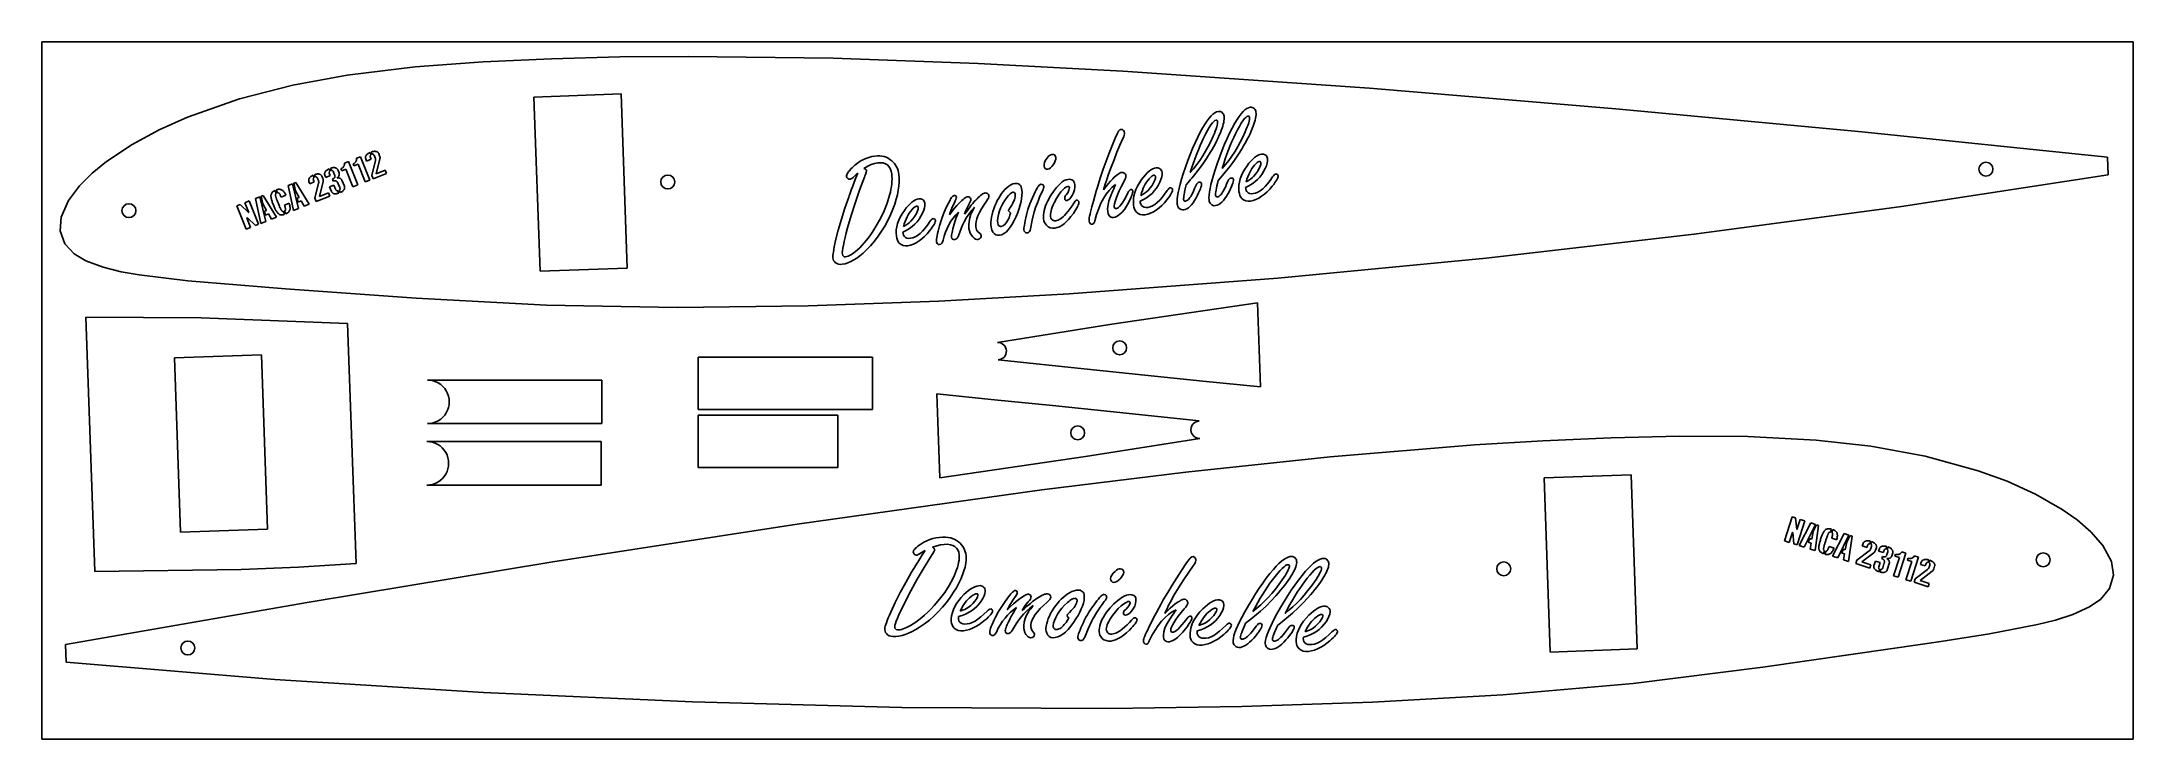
# Model space of a CAD drawing. Extents: x 0 to 1200, y 0 to 400.
import ezdxf

# ---------------------------------------------------------------- set-up
doc = ezdxf.new("R2010")
doc.units = 0
doc.header["$MEASUREMENT"] = 0
doc.layers.add('SLD-0', color=179, linetype='Continuous')

msp = doc.modelspace()

# ---------------------------------------------------------------- linework, layer by layer
at = {"layer": 'SLD-0', "color": 179, "linetype": 'Continuous'}
for p, q in [((-0.035, 399.936665), (1199.965, 399.936665)), ((-0.035, 399.936665), (-0.035, -0.063335)), ((1199.965, 399.936665), (1199.965, -0.063335)), ((214.133378, 385.51793), (175.207679, 380.73961)), ((253.24351, 388.448729), (214.133378, 385.51793)), ((292.423305, 390.240658), (253.24351, 388.448729)), ((331.631254, 391.248106), (292.423305, 390.240658)), ((370.850743, 391.591124), (331.631254, 391.248106)), ((454.038302, 390.529912), (370.850743, 391.591124)), ((537.180789, 387.566596), (454.038302, 390.529912)), ((620.260811, 383.179265), (537.180789, 387.566596)), ((144.07662, 375.020403), (113.41398, 367.176048)), ((175.207679, 380.73961), (144.07662, 375.020403)), ((761.731151, 373.364564), (620.260811, 383.179265)), ((903.04814, 361.533743), (761.731151, 373.364564)), ((113.41398, 367.176048), (83.547624, 356.71193)), ((282.368217, 368.277923), (332.337759, 370.022898)), ((282.368217, 368.277923), (285.858167, 268.33884)), ((332.337759, 370.022898), (335.827708, 270.083815)), ((674.050561, 359.785188), (675.041403, 360.036034)), ((675.041403, 360.036034), (675.643434, 360.048576)), ((675.643434, 360.048576), (676.207837, 359.948238)), ((689.197598, 359.886508), (690.276236, 360.902434)), ((690.276236, 360.902434), (691.329789, 361.654972)), ((691.329789, 361.654972), (692.358258, 362.169207)), ((692.358258, 362.169207), (693.349099, 362.420053)), ((693.349099, 362.420053), (693.95113, 362.432595)), ((693.95113, 362.432595), (694.515533, 362.332256)), ((694.515533, 362.332256), (695.04231, 362.08141)), ((695.04231, 362.08141), (695.518918, 361.717684)), ((695.518918, 361.717684), (695.945356, 361.266161)), ((695.945356, 361.266161), (696.271456, 360.777011)), ((696.271456, 360.777011), (696.509759, 360.22515)), ((696.509759, 360.22515), (696.635182, 359.62312)), ((1044.238692, 348.27598), (903.04814, 361.533743)), ((67.365402, 349.47618), (51.765241, 341.060502)), ((83.547624, 356.71193), (67.365402, 349.47618)), ((617.137271, 347.544988), (617.500998, 348.247357)), ((617.500998, 348.247357), (617.827098, 348.761591)), ((617.827098, 348.761591), (618.140655, 349.13786)), ((618.140655, 349.13786), (618.49184, 349.426333)), ((618.49184, 349.426333), (618.843024, 349.614468)), ((618.843024, 349.614468), (619.231835, 349.714806)), ((619.231835, 349.714806), (619.595562, 349.714806)), ((619.595562, 349.714806), (619.959289, 349.614468)), ((619.959289, 349.614468), (620.297931, 349.401248)), ((620.297931, 349.401248), (620.624031, 349.087691)), ((620.624031, 349.087691), (621.025384, 348.498203)), ((621.025384, 348.498203), (621.213519, 347.795834)), ((663.201471, 345.18595), (664.694005, 348.120848)), ((664.694005, 348.120848), (666.224166, 350.892697)), ((666.224166, 350.892697), (667.440769, 352.924549)), ((667.440769, 352.924549), (668.619745, 354.705556)), ((668.820422, 349.074063), (667.716699, 347.04221)), ((668.619745, 354.705556), (669.773637, 356.223174)), ((669.836348, 350.817443), (668.820422, 349.074063)), ((669.773637, 356.223174), (670.889902, 357.502489)), ((670.777021, 352.247265), (669.836348, 350.817443)), ((671.64244, 353.388614), (670.777021, 352.247265)), ((670.889902, 357.502489), (671.968539, 358.518415)), ((672.420062, 354.216406), (671.64244, 353.388614)), ((671.968539, 358.518415), (673.022093, 359.270953)), ((673.109889, 354.743183), (672.420062, 354.216406)), ((672.758704, 347.36831), (673.310566, 348.747963)), ((673.022093, 359.270953), (674.050561, 359.785188)), ((673.724462, 354.968944), (673.109889, 354.743183)), ((673.310566, 348.747963), (673.762088, 350.002193)), ((674.088188, 354.956402), (673.724462, 354.968944)), ((673.762088, 350.002193), (674.138357, 351.105916)), ((674.351577, 354.818437), (674.088188, 354.956402)), ((674.138357, 351.105916), (674.401746, 352.084215)), ((674.539711, 354.542506), (674.351577, 354.818437)), ((674.401746, 352.084215), (674.577338, 352.912007)), ((674.640049, 354.153695), (674.539711, 354.542506)), ((674.577338, 352.912007), (674.652592, 353.601833)), ((674.652592, 353.601833), (674.640049, 354.153695)), ((676.722071, 349.099148), (676.195295, 347.757121)), ((676.207837, 359.948238), (676.734614, 359.697392)), ((677.186137, 350.36592), (676.722071, 349.099148)), ((676.734614, 359.697392), (677.211221, 359.333665)), ((677.574948, 351.557438), (677.186137, 350.36592)), ((677.211221, 359.333665), (677.637659, 358.882142)), ((677.875963, 352.686246), (677.574948, 351.557438)), ((677.637659, 358.882142), (677.963759, 358.392992)), ((678.114267, 353.739799), (677.875963, 352.686246)), ((677.963759, 358.392992), (678.202063, 357.841131)), ((678.277317, 354.718098), (678.114267, 353.739799)), ((678.202063, 357.841131), (678.327486, 357.239101)), ((678.365113, 355.633686), (678.277317, 354.718098)), ((678.327486, 357.239101), (678.390197, 356.47402)), ((678.390197, 356.47402), (678.365113, 355.633686)), ((681.509168, 347.569968), (683.001701, 350.504867)), ((683.001701, 350.504867), (684.531862, 353.276715)), ((684.531862, 353.276715), (685.748465, 355.308568)), ((686.024396, 349.426229), (684.84542, 347.080819)), ((685.748465, 355.308568), (686.927442, 357.089575)), ((687.128118, 351.458082), (686.024396, 349.426229)), ((686.927442, 357.089575), (688.081333, 358.607193)), ((688.144045, 353.201462), (687.128118, 351.458082)), ((688.081333, 358.607193), (689.197598, 359.886508)), ((689.084717, 354.631284), (688.144045, 353.201462)), ((689.022006, 345.212016), (690.414201, 348.222168)), ((689.950136, 355.772633), (689.084717, 354.631284)), ((690.727759, 356.600425), (689.950136, 355.772633)), ((690.414201, 348.222168), (691.066401, 349.752329)), ((691.417585, 357.127202), (690.727759, 356.600425)), ((691.066401, 349.752329), (691.618262, 351.131982)), ((692.032158, 357.352963), (691.417585, 357.127202)), ((691.618262, 351.131982), (692.069785, 352.386212)), ((692.395885, 357.340421), (692.032158, 357.352963)), ((692.069785, 352.386212), (692.446054, 353.489934)), ((692.659273, 357.202455), (692.395885, 357.340421)), ((692.446054, 353.489934), (692.709442, 354.468234)), ((692.847407, 356.926525), (692.659273, 357.202455)), ((692.709442, 354.468234), (692.885034, 355.296026)), ((692.947746, 356.537714), (692.847407, 356.926525)), ((692.885034, 355.296026), (692.960288, 355.985852)), ((692.960288, 355.985852), (692.947746, 356.537714)), ((693.888418, 348.72386), (693.211134, 347.243869)), ((694.502991, 350.14114), (693.888418, 348.72386)), ((695.029768, 351.483166), (694.502991, 350.14114)), ((695.493833, 352.749939), (695.029768, 351.483166)), ((695.882644, 353.941457), (695.493833, 352.749939)), ((696.183659, 355.070264), (695.882644, 353.941457)), ((696.421963, 356.123818), (696.183659, 355.070264)), ((696.585013, 357.102117), (696.421963, 356.123818)), ((696.672809, 358.017705), (696.585013, 357.102117)), ((696.635182, 359.62312), (696.697894, 358.858039)), ((696.697894, 358.858039), (696.672809, 358.017705)), ((1185.302395, 333.733651), (1044.238692, 348.27598)), ((51.765241, 341.060502), (37.019522, 331.228123)), ((187.287376, 335.926164), (187.605274, 336.108955)), ((187.605274, 336.108955), (187.949663, 336.281149)), ((187.949663, 336.281149), (188.320543, 336.440098)), ((188.320543, 336.440098), (188.845073, 335.120824)), ((188.998724, 336.710311), (189.377552, 336.850716)), ((189.520605, 335.396335), (188.998724, 336.710311)), ((189.377552, 336.850716), (189.745783, 336.96198)), ((189.745783, 336.96198), (190.103417, 337.046752)), ((190.103417, 337.046752), (190.447806, 337.105033)), ((190.447806, 337.105033), (190.781598, 337.134174)), ((190.781598, 337.134174), (191.104794, 337.136823)), ((191.104794, 337.136823), (191.414744, 337.112981)), ((191.414744, 337.112981), (191.714097, 337.059998)), ((191.714097, 337.059998), (191.994907, 336.983173)), ((191.994907, 336.983173), (192.254523, 336.882505)), ((192.254523, 336.882505), (192.484998, 336.760645)), ((192.484998, 336.760645), (192.694281, 336.617591)), ((192.694281, 336.617591), (192.877072, 336.448046)), ((192.877072, 336.448046), (193.03867, 336.257307)), ((193.03867, 336.257307), (193.171127, 336.045376)), ((193.171127, 336.045376), (193.282391, 335.809602)), ((610.690528, 331.453216), (612.433908, 336.068783)), ((612.433908, 336.068783), (614.290169, 340.772145)), ((614.290169, 340.772145), (616.25931, 345.575847)), ((616.886425, 336.570475), (615.205757, 332.343719)), ((616.25931, 345.575847), (616.723375, 346.654485)), ((616.723375, 346.654485), (617.137271, 347.544988)), ((618.592178, 340.609096), (616.886425, 336.570475)), ((620.323015, 344.484667), (618.592178, 340.609096)), ((620.774538, 345.488051), (620.323015, 344.484667)), ((621.075554, 346.378554), (620.774538, 345.488051)), ((621.213519, 347.143634), (621.075554, 346.378554)), ((621.213519, 347.795834), (621.213519, 347.143634)), ((658.88692, 335.402955), (660.3042, 338.827003)), ((660.3042, 338.827003), (661.734022, 342.088001)), ((661.734022, 342.088001), (663.201471, 345.18595)), ((663.565198, 338.074465), (662.611983, 335.666343)), ((664.543497, 340.382249), (663.565198, 338.074465)), ((665.534339, 342.589693), (664.543497, 340.382249)), ((666.537723, 344.6968), (665.534339, 342.589693)), ((666.111285, 334.474825), (667.716699, 337.133793)), ((667.716699, 347.04221), (666.537723, 344.6968)), ((667.716699, 337.133793), (669.259402, 339.918183)), ((670.38821, 336.381255), (668.31873, 333.03246)), ((669.259402, 339.918183), (670.714309, 342.827997)), ((671.441763, 338.224973), (670.38821, 336.381255)), ((670.714309, 342.827997), (672.106505, 345.838149)), ((672.420062, 339.993437), (671.441763, 338.224973)), ((672.106505, 345.838149), (672.758704, 347.36831)), ((673.323108, 341.686648), (672.420062, 339.993437)), ((674.1509, 343.304605), (673.323108, 341.686648)), ((674.903438, 344.85985), (674.1509, 343.304605)), ((675.580722, 346.339841), (674.903438, 344.85985)), ((676.195295, 347.757121), (675.580722, 346.339841)), ((675.827505, 334.187334), (677.194616, 337.786974)), ((677.194616, 337.786974), (678.611896, 341.211022)), ((678.611896, 341.211022), (680.041718, 344.47202)), ((680.919679, 338.050362), (679.979007, 335.52936)), ((680.041718, 344.47202), (681.509168, 347.569968)), ((681.872894, 340.458484), (680.919679, 338.050362)), ((682.851194, 342.766267), (681.872894, 340.458484)), ((682.738313, 334.300214), (684.418981, 336.858844)), ((683.842036, 344.973712), (682.851194, 342.766267)), ((684.84542, 347.080819), (683.842036, 344.973712)), ((684.418981, 336.858844), (686.024396, 339.517811)), ((686.024396, 339.517811), (687.567099, 342.302202)), ((688.695906, 338.765273), (686.626426, 335.416479)), ((687.567099, 342.302202), (689.022006, 345.212016)), ((689.749459, 340.608992), (688.695906, 338.765273)), ((690.727759, 342.377456), (689.749459, 340.608992)), ((691.630804, 344.070667), (690.727759, 342.377456)), ((692.458596, 345.688623), (691.630804, 344.070667)), ((693.211134, 347.243869), (692.458596, 345.688623)), ((28.928438, 324.6195), (21.522323, 317.252497)), ((37.019522, 331.228123), (28.928438, 324.6195)), ((157.140151, 323.977649), (157.497785, 324.062421)), ((157.497785, 324.062421), (157.842174, 324.120703)), ((157.842174, 324.120703), (158.175966, 324.149843)), ((158.175966, 324.149843), (158.499162, 324.152492)), ((158.499162, 324.152492), (158.809112, 324.12865)), ((158.809112, 324.12865), (159.108465, 324.075667)), ((159.108465, 324.075667), (159.389275, 323.998842)), ((162.21224, 324.232813), (162.230784, 324.481832)), ((162.228135, 323.983793), (162.21224, 324.232813)), ((162.230784, 324.481832), (162.281118, 324.730852)), ((162.281118, 324.730852), (162.365891, 324.979871)), ((162.365891, 324.979871), (162.485102, 325.23154)), ((162.485102, 325.23154), (162.636103, 325.48056)), ((162.636103, 325.48056), (162.818894, 325.724281)), ((162.818894, 325.724281), (163.028177, 325.957406)), ((163.028177, 325.957406), (163.263951, 326.177285)), ((163.263951, 326.177285), (163.526216, 326.383918)), ((163.526216, 326.383918), (163.817622, 326.579955)), ((163.817622, 326.579955), (164.135519, 326.762746)), ((164.135519, 326.762746), (164.479908, 326.93494)), ((164.479908, 326.93494), (164.850788, 327.093889)), ((164.850788, 327.093889), (165.375319, 325.774615)), ((164.856087, 325.056697), (164.853438, 324.815625)), ((164.853438, 324.815625), (164.901122, 324.545412)), ((164.911719, 325.265979), (164.856087, 325.056697)), ((164.901122, 324.545412), (165.00179, 324.246058)), ((165.00179, 325.443472), (164.911719, 325.265979)), ((165.107755, 325.589175), (165.00179, 325.443472)), ((165.00179, 324.246058), (165.417705, 323.196997)), ((165.232265, 325.69779), (165.107755, 325.589175)), ((165.37537, 325.774615), (165.232265, 325.69779)), ((165.563408, 327.377348), (165.942236, 327.517752)), ((166.08529, 326.060723), (165.563408, 327.377348)), ((165.942236, 327.517752), (166.307818, 327.629016)), ((166.236291, 326.10046), (166.08529, 326.060723)), ((166.39524, 326.103109), (166.236291, 326.10046)), ((166.307818, 327.629016), (166.662803, 327.71114)), ((166.567434, 326.071319), (166.39524, 326.103109)), ((166.747576, 325.999792), (166.567434, 326.071319)), ((166.662803, 327.71114), (167.007192, 327.769421)), ((166.927718, 325.88323), (166.747576, 325.999792)), ((167.091965, 325.711035), (166.927718, 325.88323)), ((167.007192, 327.769421), (167.338335, 327.798562)), ((167.240317, 325.48056), (167.091965, 325.711035)), ((167.372774, 325.194452), (167.240317, 325.48056)), ((167.338335, 327.798562), (167.656233, 327.798562)), ((167.960884, 323.716229), (167.372774, 325.194452)), ((167.656233, 327.798562), (167.963534, 327.77207)), ((167.963534, 327.77207), (168.260238, 327.719087)), ((168.260238, 327.719087), (168.538398, 327.639613)), ((168.538398, 327.639613), (168.792716, 327.538945)), ((168.792716, 327.538945), (169.023191, 327.417085)), ((169.023191, 327.417085), (169.229825, 327.271382)), ((169.229825, 327.271382), (169.412616, 327.101836)), ((169.412616, 327.101836), (169.568915, 326.908449)), ((169.568915, 326.908449), (169.704022, 326.693868)), ((169.704022, 326.693868), (169.815286, 326.458094)), ((169.815286, 326.458094), (170.496116, 324.746747)), ((170.496116, 324.746747), (170.578239, 324.497727)), ((170.578239, 324.497727), (170.628573, 324.248708)), ((170.644468, 324.002337), (170.625924, 323.753317)), ((170.628573, 324.248708), (170.644468, 324.002337)), ((171.584889, 327.028596), (171.926629, 327.227282)), ((172.011402, 325.96099), (171.584889, 327.028596)), ((171.926629, 327.227282), (172.236579, 327.433915)), ((174.472457, 326.938525), (172.011402, 325.96099)), ((172.236579, 327.433915), (172.51209, 327.648496)), ((172.51209, 327.648496), (172.75846, 327.871024)), ((172.75846, 327.871024), (172.970392, 328.101499)), ((172.970392, 328.101499), (173.153183, 328.339922)), ((173.153183, 328.339922), (173.301535, 328.588942)), ((173.301535, 328.588942), (173.418097, 328.84326)), ((173.418097, 328.84326), (173.513467, 329.145262)), ((173.513467, 329.145262), (173.56645, 329.500248)), ((173.555853, 330.363869), (175.881802, 331.29107)), ((173.582344, 329.905567), (173.555853, 330.363869)), ((173.56645, 329.500248), (173.582344, 329.905567)), ((178.499157, 316.816143), (174.472457, 326.938525)), ((175.881802, 331.29107), (181.211881, 317.896994)), ((178.515555, 329.78855), (178.857295, 329.987236)), ((178.942067, 328.720945), (178.515555, 329.78855)), ((178.857295, 329.987236), (179.167245, 330.193869)), ((181.403123, 329.698479), (178.942067, 328.720945)), ((179.167245, 330.193869), (179.442756, 330.40845)), ((179.442756, 330.40845), (179.689126, 330.630978)), ((179.689126, 330.630978), (179.901058, 330.861454)), ((179.901058, 330.861454), (180.083849, 331.099877)), ((180.083849, 331.099877), (180.232201, 331.348896)), ((180.232201, 331.348896), (180.348763, 331.603214)), ((180.348763, 331.603214), (180.444132, 331.905217)), ((180.444132, 331.905217), (180.497115, 332.260202)), ((180.486519, 333.123823), (182.812468, 334.051024)), ((180.51301, 332.665521), (180.486519, 333.123823)), ((180.497115, 332.260202), (180.51301, 332.665521)), ((185.429823, 319.576097), (181.403123, 329.698479)), ((182.812468, 334.051024), (188.142556, 320.656948)), ((185.681995, 333.579022), (185.700539, 333.828041)), ((185.69789, 333.330002), (185.681995, 333.579022)), ((185.745574, 333.080983), (185.69789, 333.330002)), ((185.700539, 333.828041), (185.750872, 334.077061)), ((185.827698, 332.831963), (185.745574, 333.080983)), ((185.750872, 334.077061), (185.835645, 334.326081)), ((186.344281, 331.531233), (185.827698, 332.831963)), ((185.835645, 334.326081), (185.954857, 334.577749)), ((185.954857, 334.577749), (186.105858, 334.826769)), ((186.105858, 334.826769), (186.288649, 335.07049)), ((186.288649, 335.07049), (186.497931, 335.303615)), ((188.88746, 332.543206), (186.344281, 331.531233)), ((186.497931, 335.303615), (186.733705, 335.523494)), ((186.733705, 335.523494), (186.99597, 335.730127)), ((186.99597, 335.730127), (187.287376, 335.926164)), ((188.325841, 334.402906), (188.323192, 334.161834)), ((188.323192, 334.161834), (188.370877, 333.891621)), ((188.381473, 334.612188), (188.325841, 334.402906)), ((188.370877, 333.891621), (188.471544, 333.592268)), ((188.471544, 334.789681), (188.381473, 334.612188)), ((188.57751, 334.935384), (188.471544, 334.789681)), ((188.471544, 333.592268), (188.88746, 332.543206)), ((188.70202, 335.043999), (188.57751, 334.935384)), ((188.845116, 335.120824), (188.70202, 335.043999)), ((189.287502, 323.281796), (191.377656, 331.780252)), ((189.676905, 335.438721), (189.520605, 335.396335)), ((189.843801, 335.44402), (189.676905, 335.438721)), ((190.018645, 335.41223), (189.843801, 335.44402)), ((190.206734, 335.346001), (190.018645, 335.41223)), ((197.740902, 324.47921), (190.03189, 321.4115)), ((190.389525, 335.232088), (190.206734, 335.346001)), ((190.556421, 335.062543), (190.389525, 335.232088)), ((190.707422, 334.832067), (190.556421, 335.062543)), ((190.839879, 334.54596), (190.707422, 334.832067)), ((191.276988, 333.449214), (190.839879, 334.54596)), ((191.382954, 333.073035), (191.276988, 333.449214)), ((191.377656, 331.780252), (191.433288, 332.238555)), ((191.435937, 332.670365), (191.382954, 333.073035)), ((191.433288, 332.238555), (191.435937, 332.670365)), ((194.000309, 332.781629), (191.82801, 324.285822)), ((191.82801, 324.285822), (197.044177, 326.360102)), ((193.282391, 335.809602), (193.814869, 334.477082)), ((193.814869, 334.477082), (193.947326, 334.066464)), ((193.947326, 334.066464), (194.021502, 333.6479)), ((194.040046, 333.218738), (194.000309, 332.781629)), ((194.021502, 333.6479), (194.040046, 333.218738)), ((197.044177, 326.360102), (197.740902, 324.47921)), ((461.815913, 323.634108), (462.066759, 324.185969)), ((462.066759, 324.185969), (462.430485, 324.800542)), ((462.430485, 324.800542), (462.907093, 325.477826)), ((462.907093, 325.477826), (463.509123, 326.217822)), ((463.509123, 326.217822), (464.236577, 327.020529)), ((464.236577, 327.020529), (465.076911, 327.885948)), ((465.076911, 327.885948), (466.494191, 329.202889)), ((466.494191, 329.202889), (467.96164, 330.369323)), ((467.096221, 321.878186), (468.162316, 324.675119)), ((468.162316, 324.675119), (467.158933, 323.847327)), ((467.96164, 330.369323), (469.491801, 331.397792)), ((469.491801, 331.397792), (471.07213, 332.275753)), ((471.07213, 332.275753), (472.715172, 333.015749)), ((471.699137, 327.346629), (472.288734, 327.095783)), ((473.831437, 328.55069), (471.699246, 327.346629)), ((472.288734, 327.095783), (472.727714, 326.794768)), ((472.727714, 324.399188), (472.527037, 323.822242)), ((472.715172, 333.015749), (474.420925, 333.617779)), ((472.727714, 326.794768), (473.016187, 326.468668)), ((472.890764, 324.90088), (472.727714, 324.399188)), ((473.016187, 325.327319), (472.890764, 324.90088)), ((473.016187, 326.468668), (473.14161, 326.104941)), ((473.103983, 325.665961), (473.016187, 325.327319)), ((473.14161, 325.929349), (473.103983, 325.665961)), ((473.14161, 326.104941), (473.14161, 325.929349)), ((475.875832, 329.491362), (473.831437, 328.55069)), ((474.420925, 333.617779), (476.176847, 334.069302)), ((477.807346, 330.13102), (475.875832, 329.491362)), ((476.176847, 334.069302), (477.99548, 334.38286)), ((479.638522, 330.507289), (477.807346, 330.13102)), ((477.99548, 334.38286), (479.400218, 334.508283)), ((479.400218, 334.508283), (480.742244, 334.49574)), ((481.306648, 330.607627), (479.638522, 330.507289)), ((480.742244, 334.49574), (482.034101, 334.357775)), ((482.774097, 330.45712), (481.306648, 330.607627)), ((482.034101, 334.357775), (483.263247, 334.094387)), ((484.053412, 330.043224), (482.774097, 330.45712)), ((483.263247, 334.094387), (484.442223, 333.693033)), ((485.144592, 329.378482), (484.053412, 330.043224)), ((484.442223, 333.693033), (485.558488, 333.166257)), ((486.047638, 328.462894), (485.144592, 329.378482)), ((485.558488, 333.166257), (486.612041, 332.514057)), ((486.762549, 327.271375), (486.047638, 328.462894)), ((486.612041, 332.514057), (487.615425, 331.723892)), ((487.276783, 325.829011), (486.762549, 327.271375)), ((487.615425, 324.123258), (487.276783, 325.829011)), ((487.615425, 331.723892), (488.443217, 330.933727)), ((487.740848, 322.806316), (487.615425, 324.123258)), ((488.443217, 330.933727), (489.183213, 330.080851)), ((489.183213, 330.080851), (489.835412, 329.177805)), ((489.835412, 329.177805), (490.399816, 328.212048)), ((490.399816, 328.212048), (490.863881, 327.196121)), ((490.863881, 327.196121), (491.252692, 326.117484)), ((491.252692, 326.117484), (491.541165, 324.976134)), ((491.541165, 324.976134), (491.741842, 323.784616)), ((575.039994, 329.664333), (575.328467, 330.79314)), ((575.039994, 328.61078), (575.039994, 329.664333)), ((575.265756, 327.883326), (575.039994, 328.61078)), ((575.729821, 327.318923), (575.265756, 327.883326)), ((575.328467, 330.79314), (575.892871, 331.997201)), ((576.38202, 326.942654), (575.729821, 327.318923)), ((575.892871, 331.997201), (576.745747, 333.263973)), ((577.134559, 326.879942), (576.38202, 326.942654)), ((576.745747, 333.263973), (577.460658, 334.11685)), ((577.96235, 327.130788), (577.134559, 326.879942)), ((577.460658, 334.11685), (578.17557, 334.743965)), ((578.7776, 327.63248), (577.96235, 327.130788)), ((578.17557, 334.743965), (578.865396, 335.157861)), ((579.567765, 328.410103), (578.7776, 327.63248)), ((578.865396, 335.157861), (579.54268, 335.358537)), ((579.542536, 335.358537), (580.408099, 335.345995)), ((580.345388, 329.438571), (579.567765, 328.410103)), ((581.035214, 330.605005), (580.345388, 329.438571)), ((580.408099, 335.345995), (581.060299, 335.057522)), ((581.499279, 331.696186), (581.035214, 330.605005)), ((581.060299, 335.057522), (581.499279, 334.480576)), ((581.499279, 334.480576), (581.725041, 333.640242)), ((581.725041, 332.69957), (581.499279, 331.696186)), ((581.725041, 333.640242), (581.725041, 332.69957)), ((607.442073, 322.25971), (608.24478, 324.655289)), ((608.24478, 324.655289), (609.047487, 326.937988)), ((609.047487, 326.937988), (610.690528, 331.453216)), ((612.672212, 325.646131), (611.882047, 323.539024)), ((613.550173, 327.953914), (612.672212, 325.646131)), ((615.205757, 332.343719), (613.550173, 327.953914)), ((616.811171, 323.551567), (617.488456, 324.053259)), ((617.488456, 324.053259), (618.103028, 324.454612)), ((618.103028, 324.454612), (618.654889, 324.76817)), ((618.654889, 324.76817), (619.156582, 324.968847)), ((619.156582, 324.968847), (619.608104, 325.069185)), ((619.608104, 325.069185), (620.310473, 325.006473)), ((620.310473, 325.006473), (621.025384, 324.642747)), ((621.025384, 324.642747), (621.389111, 324.329189)), ((621.389111, 324.329189), (621.677584, 323.965462)), ((633.213767, 323.676805), (634.292405, 324.780527)), ((634.292405, 324.780527), (635.3585, 325.708657)), ((635.3585, 325.708657), (636.386969, 326.461196)), ((636.386969, 326.461196), (637.402895, 327.038141)), ((637.402895, 327.038141), (638.406279, 327.426953)), ((638.406279, 327.426953), (639.384579, 327.640172)), ((639.384579, 327.640172), (640.413047, 327.602545)), ((640.413047, 327.602545), (641.366262, 327.226276)), ((641.366262, 327.226276), (641.893039, 326.81238)), ((641.893039, 326.81238), (642.294393, 326.310688)), ((642.294393, 326.310688), (642.570323, 325.733742)), ((642.570323, 325.733742), (642.720831, 325.056458)), ((642.720831, 325.056458), (642.745915, 323.864939)), ((653.932711, 321.09219), (654.860841, 324.127427)), ((654.860841, 324.127427), (656.177783, 328.053167)), ((656.177783, 328.053167), (657.519809, 331.803315)), ((657.519809, 331.803315), (658.88692, 335.402955)), ((658.949512, 324.955219), (660.856061, 327.162664)), ((659.840135, 327.789779), (658.949631, 324.955219)), ((660.74318, 330.511458), (659.840135, 327.789779)), ((663.489944, 326.247076), (660.730638, 322.810485)), ((661.671311, 333.145341), (660.74318, 330.511458)), ((660.856061, 327.162664), (662.674695, 329.482989)), ((662.611983, 335.666343), (661.671311, 333.145341)), ((662.674695, 329.482989), (664.430617, 331.916195)), ((666.023489, 329.658581), (663.489944, 326.247076)), ((664.430617, 331.916195), (666.111285, 334.474825)), ((668.31873, 333.03246), (666.023489, 329.658581)), ((672.240407, 323.476209), (673.168538, 326.511446)), ((673.168538, 326.511446), (674.485479, 330.437186)), ((674.485479, 330.437186), (675.827505, 334.187334)), ((677.257198, 327.339237), (679.163757, 329.546682)), ((678.147831, 330.173797), (677.257328, 327.339237)), ((678.210542, 324.203662), (677.257328, 323.074855)), ((679.050877, 332.895477), (678.147831, 330.173797)), ((679.038334, 325.194504), (678.210542, 324.203662)), ((681.797641, 328.631094), (679.038334, 325.194504)), ((679.979007, 335.52936), (679.050877, 332.895477)), ((679.163757, 329.546682), (680.982391, 331.867008)), ((680.982391, 331.867008), (682.738313, 334.300214)), ((684.331185, 332.0426), (681.797641, 328.631094)), ((686.626426, 335.416479), (684.331185, 332.0426)), ((688.252863, 323.176175), (689.130824, 325.032436)), ((689.130824, 325.032436), (690.222004, 326.913781)), ((690.222004, 326.913781), (691.501319, 328.807668)), ((691.501319, 328.807668), (692.617583, 330.275117)), ((693.018937, 325.070063), (692.454533, 323.840917)), ((692.617583, 330.275117), (693.708763, 331.554432)), ((693.63351, 326.211412), (693.018937, 325.070063)), ((694.285709, 327.277508), (693.63351, 326.211412)), ((693.708763, 331.554432), (694.787401, 332.658155)), ((695.00062, 328.268349), (694.285709, 327.277508)), ((694.787401, 332.658155), (695.853497, 333.586285)), ((695.753159, 329.171395), (695.00062, 328.268349)), ((695.238924, 322.624314), (696.442985, 324.016509)), ((696.58095, 330.036814), (695.753159, 329.171395)), ((695.853497, 333.586285), (696.881966, 334.338823)), ((696.442985, 324.016509), (697.483996, 325.471416)), ((697.320946, 330.676471), (696.58095, 330.036814)), ((696.881966, 334.338823), (697.897892, 334.915769)), ((697.985688, 331.077825), (697.320946, 330.676471)), ((697.483996, 325.471416), (698.361957, 326.976492)), ((697.897892, 334.915769), (698.901276, 335.30458)), ((698.550092, 331.265959), (697.985688, 331.077825)), ((698.361957, 326.976492), (699.076868, 328.54428)), ((698.901276, 331.253417), (698.550092, 331.265959)), ((698.901276, 335.30458), (699.879575, 335.517799)), ((699.164664, 331.127994), (698.901276, 331.253417)), ((699.076868, 328.54428), (699.402968, 329.585291)), ((699.340257, 330.864606), (699.164664, 331.127994)), ((699.440595, 330.488337), (699.340257, 330.864606)), ((699.402968, 329.585291), (699.440595, 330.488337)), ((699.879575, 335.517799), (700.908044, 335.480172)), ((701.020925, 325.471416), (699.979914, 323.840917)), ((700.908044, 335.480172), (701.861259, 335.103903)), ((701.911428, 327.227338), (701.020925, 325.471416)), ((701.861259, 335.103903), (702.388036, 334.690007)), ((702.588712, 328.895464), (701.911428, 327.227338)), ((702.388036, 334.690007), (702.789389, 334.188315)), ((703.040235, 330.40054), (702.588712, 328.895464)), ((702.789389, 334.188315), (703.06532, 333.611369)), ((703.240912, 331.742567), (703.040235, 330.40054)), ((703.06532, 333.611369), (703.215827, 332.934085)), ((703.215827, 332.934085), (703.240912, 331.742567)), ((707.618175, 323.991425), (708.044613, 324.12939)), ((708.044613, 324.12939), (708.496136, 324.079221)), ((708.496136, 324.079221), (708.935117, 323.778206)), ((1185.302668, 333.733651), (1185.651663, 323.739743)), ((21.522323, 317.252497), (15.219745, 308.92601)), ((131.422832, 311.775077), (131.444025, 312.026745)), ((131.444025, 312.026745), (131.478464, 312.257221)), ((131.478464, 312.257221), (131.534096, 312.463854)), ((131.534096, 312.463854), (131.682448, 312.842682)), ((131.682448, 312.842682), (131.867888, 313.195018)), ((131.867888, 313.195018), (132.095715, 313.518214)), ((132.095715, 313.518214), (132.360629, 313.817567)), ((132.360629, 313.817567), (132.66793, 314.08778)), ((132.66793, 314.08778), (133.012319, 314.331501)), ((133.012319, 314.331501), (133.396445, 314.546082)), ((133.396445, 314.546082), (133.820308, 314.736821)), ((133.820308, 314.736821), (134.498495, 313.028122)), ((134.018994, 312.302257), (134.003099, 312.132711)), ((134.003099, 312.132711), (134.003099, 312.032044)), ((134.003099, 312.032044), (134.016345, 311.904885)), ((134.050783, 312.455907), (134.018994, 312.302257)), ((134.09317, 312.593662), (134.050783, 312.455907)), ((134.148802, 312.715523), (134.09317, 312.593662)), ((134.21768, 312.81884), (134.148802, 312.715523)), ((134.297154, 312.903612), (134.21768, 312.81884)), ((134.392523, 312.975139), (134.297154, 312.903612)), ((134.498495, 313.028122), (134.392523, 312.975139)), ((134.498495, 315.007033), (134.948843, 315.163333)), ((135.181968, 313.290388), (134.498495, 315.007033)), ((134.948843, 315.163333), (135.385952, 315.274597)), ((135.30118, 313.324826), (135.181968, 313.290388)), ((135.420391, 313.340721), (135.30118, 313.324826)), ((135.385952, 315.274597), (135.812465, 315.335527)), ((135.542252, 313.332774), (135.420391, 313.340721)), ((135.669411, 313.306282), (135.542252, 313.332774)), ((135.793921, 313.255949), (135.669411, 313.306282)), ((135.923729, 313.184422), (135.793921, 313.255949)), ((135.812465, 315.335527), (136.23103, 315.351422)), ((136.056186, 313.091702), (135.923729, 313.184422)), ((136.188643, 312.977788), (136.056186, 313.091702)), ((136.284012, 312.874472), (136.188643, 312.977788)), ((136.23103, 315.351422), (136.6337, 315.316983)), ((136.392627, 312.72612), (136.284012, 312.874472)), ((136.514488, 312.530083), (136.392627, 312.72612)), ((136.649594, 312.29166), (136.514488, 312.530083)), ((136.6337, 315.316983), (137.028422, 315.237509)), ((136.797947, 312.005552), (136.649594, 312.29166)), ((136.959544, 311.67176), (136.797947, 312.005552)), ((137.028422, 315.237509), (137.412548, 315.107701)), ((137.412548, 315.107701), (137.783428, 314.932857)), ((137.783428, 314.932857), (138.048343, 314.765961)), ((138.048343, 314.765961), (138.318556, 314.540784)), ((138.318556, 314.540784), (138.591418, 314.257325)), ((138.591418, 314.257325), (138.872227, 313.912937)), ((138.872227, 313.912937), (139.155685, 313.510267)), ((139.155685, 313.510267), (139.444442, 313.049315)), ((139.444442, 313.049315), (139.735848, 312.530083)), ((139.735848, 312.530083), (140.035201, 311.94992)), ((141.251352, 317.499871), (143.802478, 318.517143)), ((144.300517, 303.199788), (141.251352, 317.499871)), ((143.802542, 318.517143), (147.158945, 304.336271)), ((144.488607, 318.790005), (145.630388, 319.243008)), ((145.489983, 314.538127), (144.488607, 318.790005)), ((147.585457, 310.593551), (145.489983, 314.538127)), ((145.630388, 319.243008), (153.27582, 306.770835)), ((153.076363, 320.594691), (153.094907, 320.843711)), ((153.092258, 320.345671), (153.076363, 320.594691)), ((153.139942, 320.096652), (153.092258, 320.345671)), ((153.094907, 320.843711), (153.14524, 321.09273)), ((153.222066, 319.847632), (153.139942, 320.096652)), ((153.14524, 321.09273), (153.230013, 321.34175)), ((153.738649, 318.546902), (153.222066, 319.847632)), ((153.230013, 321.34175), (153.349225, 321.593419)), ((153.349225, 321.593419), (153.500226, 321.842438)), ((153.500226, 321.842438), (153.683017, 322.08616)), ((153.683017, 322.08616), (153.892299, 322.319284)), ((156.281828, 319.558875), (153.738649, 318.546902)), ((153.892299, 322.319284), (154.128073, 322.539163)), ((154.128073, 322.539163), (154.390339, 322.745797)), ((154.390339, 322.745797), (154.681744, 322.941833)), ((154.681744, 322.941833), (154.999642, 323.124624)), ((154.999642, 323.124624), (155.344031, 323.296819)), ((155.344031, 323.296819), (155.714911, 323.455767)), ((155.714911, 323.455767), (156.239442, 322.136493)), ((155.720209, 321.418575), (155.71756, 321.177503)), ((155.71756, 321.177503), (155.765245, 320.90729)), ((155.775841, 321.627857), (155.720209, 321.418575)), ((155.765245, 320.90729), (155.865912, 320.607937)), ((155.865912, 321.80535), (155.775841, 321.627857)), ((155.971878, 321.951053), (155.865912, 321.80535)), ((155.865912, 320.607937), (156.281828, 319.558875)), ((156.096388, 322.059668), (155.971878, 321.951053)), ((156.239528, 322.136493), (156.096388, 322.059668)), ((156.393092, 323.72598), (156.77192, 323.866385)), ((156.914973, 322.412004), (156.393092, 323.72598)), ((156.681913, 310.297465), (158.772024, 318.795922)), ((156.77192, 323.866385), (157.140151, 323.977649)), ((157.071273, 322.454391), (156.914973, 322.412004)), ((157.238169, 322.459689), (157.071273, 322.454391)), ((157.413013, 322.427899), (157.238169, 322.459689)), ((157.601102, 322.361671), (157.413013, 322.427899)), ((157.783893, 322.247757), (157.601102, 322.361671)), ((157.950789, 322.078212), (157.783893, 322.247757)), ((158.10179, 321.847736), (157.950789, 322.078212)), ((158.234248, 321.561629), (158.10179, 321.847736)), ((158.671356, 320.464883), (158.234248, 321.561629)), ((158.777322, 320.088704), (158.671356, 320.464883)), ((158.772024, 318.795922), (158.827656, 319.254224)), ((158.830305, 319.686034), (158.777322, 320.088704)), ((158.827656, 319.254224), (158.830305, 319.686034)), ((161.394677, 319.797298), (159.222379, 311.301491)), ((159.222379, 311.301491), (164.438545, 313.375772)), ((159.389275, 323.998842), (159.648891, 323.898175)), ((159.648891, 323.898175), (159.879366, 323.776314)), ((159.879366, 323.776314), (160.088649, 323.63326)), ((160.088649, 323.63326), (160.27144, 323.463715)), ((160.27144, 323.463715), (160.433038, 323.272976)), ((160.433038, 323.272976), (160.565495, 323.061045)), ((160.565495, 323.061045), (160.676759, 322.825271)), ((160.676759, 322.825271), (161.209237, 321.492751)), ((161.209237, 321.492751), (161.341694, 321.082134)), ((161.341694, 321.082134), (161.41587, 320.663569)), ((161.434414, 320.234407), (161.394677, 319.797298)), ((161.41587, 320.663569), (161.434414, 320.234407)), ((162.27582, 323.734773), (162.228135, 323.983793)), ((162.357943, 323.485754), (162.27582, 323.734773)), ((162.874526, 322.185024), (162.357943, 323.485754)), ((165.417705, 323.196997), (162.874526, 322.185024)), ((164.438545, 313.375772), (165.13527, 311.494879)), ((165.054773, 316.709242), (167.597952, 317.721215)), ((166.090588, 314.105132), (165.054773, 316.709242)), ((166.201852, 313.866709), (166.090588, 314.105132)), ((166.336959, 313.652128), (166.201852, 313.866709)), ((166.498556, 313.46139), (166.336959, 313.652128)), ((166.683997, 313.291845), (166.498556, 313.46139)), ((166.89063, 313.146142), (166.683997, 313.291845)), ((166.739629, 321.202191), (167.023087, 321.326701)), ((167.213826, 320.012725), (166.739629, 321.202191)), ((167.123755, 313.021632), (166.89063, 313.146142)), ((167.023087, 321.326701), (167.330388, 321.480351)), ((167.383371, 312.920965), (167.123755, 313.021632)), ((167.499933, 320.116042), (167.213826, 320.012725)), ((167.330388, 321.480351), (167.47874, 321.562475)), ((167.66418, 312.844139), (167.383371, 312.920965)), ((167.47874, 321.562475), (167.605899, 321.6393)), ((167.759549, 320.187569), (167.499933, 320.116042)), ((167.597952, 317.721215), (168.5331, 315.368774)), ((167.605899, 321.6393), (167.711865, 321.708178)), ((167.963534, 312.791156), (167.66418, 312.844139)), ((167.711865, 321.708178), (167.793988, 321.769108)), ((167.990025, 320.229955), (167.759549, 320.187569)), ((167.793988, 321.769108), (167.976779, 321.965145)), ((168.061552, 323.400981), (167.960884, 323.716229)), ((168.276133, 312.767314), (167.963534, 312.791156)), ((167.976779, 321.965145), (168.103938, 322.174427)), ((168.194009, 320.237902), (167.990025, 320.229955)), ((168.133079, 323.117523), (168.061552, 323.400981)), ((168.103938, 322.174427), (168.180763, 322.402254)), ((168.180763, 322.863205), (168.133079, 323.117523)), ((168.201957, 322.643326), (168.180763, 322.863205)), ((168.180763, 322.402254), (168.201957, 322.643326)), ((168.498661, 320.211411), (168.194009, 320.237902)), ((168.596679, 312.769963), (168.276133, 312.767314)), ((168.77947, 320.137235), (168.498661, 320.211411)), ((168.5331, 315.368774), (168.668206, 315.080018)), ((168.933121, 312.799104), (168.596679, 312.769963)), ((168.668206, 315.080018), (168.816558, 314.849542)), ((169.039086, 320.007427), (168.77947, 320.137235)), ((168.816558, 314.849542), (168.983454, 314.672049)), ((169.277509, 312.854736), (168.933121, 312.799104)), ((168.983454, 314.672049), (169.166245, 314.552838)), ((169.277509, 319.829934), (169.039086, 320.007427)), ((169.166345, 314.552838), (169.354335, 314.489258)), ((169.4603, 319.623301), (169.277509, 319.829934)), ((169.635144, 312.939509), (169.277509, 312.854736)), ((169.582161, 322.044619), (169.304001, 321.827389)), ((169.304001, 321.827389), (169.656337, 321.861828)), ((169.354335, 314.489258), (169.534476, 314.462767)), ((169.64574, 319.337193), (169.4603, 319.623301)), ((169.534476, 314.462767), (169.701372, 314.468065)), ((169.828531, 322.269796), (169.582161, 322.044619)), ((170.003375, 313.050773), (169.635144, 312.939509)), ((169.836479, 318.968962), (169.64574, 319.337193)), ((169.656337, 321.861828), (169.992778, 321.864477)), ((169.701372, 314.468065), (169.857672, 314.510451)), ((170.043112, 322.508219), (169.828531, 322.269796)), ((170.027217, 318.521257), (169.836479, 318.968962)), ((169.857672, 314.510451), (170.382203, 313.191177)), ((169.992778, 321.864477), (170.310676, 321.837986)), ((170.382203, 313.191177), (170.003375, 313.050773)), ((170.912032, 316.303922), (170.027217, 318.521257)), ((170.223254, 322.757239), (170.043112, 322.508219)), ((170.374255, 323.006259), (170.223254, 322.757239)), ((170.310676, 321.837986), (170.612678, 321.782354)), ((170.490818, 323.255278), (170.374255, 323.006259)), ((170.57559, 323.504298), (170.490818, 323.255278)), ((170.570292, 314.791261), (170.705398, 314.865437)), ((171.094913, 313.474636), (170.570292, 314.791261)), ((170.625924, 323.753317), (170.57559, 323.504298)), ((170.612678, 321.782354), (170.880242, 321.705529)), ((170.705398, 314.865437), (170.82461, 314.974052)), ((170.82461, 314.974052), (170.925277, 315.114456)), ((170.880242, 321.705529), (171.123963, 321.610159)), ((171.012699, 316.004569), (170.912032, 316.303922)), ((170.925277, 315.114456), (171.01005, 315.2893)), ((171.01005, 315.2893), (171.060384, 315.495933)), ((171.060384, 315.734356), (171.012699, 316.004569)), ((171.060384, 315.495933), (171.060384, 315.734356)), ((171.465703, 313.633584), (171.094823, 313.474636)), ((171.123963, 321.610159), (171.349141, 321.493597)), ((171.349141, 321.493597), (171.550476, 321.358491)), ((171.807443, 313.80313), (171.465703, 313.633584)), ((171.550476, 321.358491), (171.730617, 321.202191)), ((171.730617, 321.202191), (171.889566, 321.027348)), ((172.122691, 313.985921), (171.807443, 313.80313)), ((171.889566, 321.027348), (172.024672, 320.831311)), ((172.024672, 320.831311), (172.141235, 320.61673)), ((172.411448, 314.181957), (172.122691, 313.985921)), ((172.141235, 320.61673), (173.553229, 317.064227)), ((172.673713, 314.388591), (172.411448, 314.181957)), ((172.906838, 314.605821), (172.673713, 314.388591)), ((173.113471, 314.836296), (172.906838, 314.605821)), ((173.290964, 315.077368), (173.113471, 314.836296)), ((173.439316, 315.326388), (173.290964, 315.077368)), ((173.555878, 315.575408), (173.439316, 315.326388)), ((173.553229, 317.064227), (173.635352, 316.815207)), ((173.638002, 315.821778), (173.555878, 315.575408)), ((173.635352, 316.815207), (173.685686, 316.568837)), ((173.685686, 316.070798), (173.638002, 315.821778)), ((173.685686, 316.568837), (173.701581, 316.319817)), ((173.701581, 316.319817), (173.685686, 316.070798)), ((181.211967, 317.896994), (178.499157, 316.816143)), ((188.142556, 320.656948), (185.429823, 319.576097)), ((190.03189, 321.4115), (189.287481, 323.281796)), ((461.677947, 322.71852), (461.69049, 323.144958)), ((461.916251, 322.053778), (461.677947, 322.71852)), ((461.69049, 323.144958), (461.815913, 323.634108)), ((462.430485, 321.489375), (461.916251, 322.053778)), ((463.0576, 321.150732), (462.430485, 321.489375)), ((463.7098, 321.100563), (463.0576, 321.150732)), ((463.183023, 311.568415), (463.534208, 312.521629)), ((463.534208, 312.521629), (464.010815, 313.788402)), ((464.19895, 321.263613), (463.7098, 321.100563)), ((464.010815, 313.788402), (464.600303, 315.356189)), ((464.775896, 321.62734), (464.19895, 321.263613)), ((464.600303, 315.356189), (465.302672, 317.224992)), ((465.45318, 322.191743), (464.775896, 321.62734)), ((465.302672, 317.224992), (466.143006, 319.39481)), ((466.205718, 322.956824), (465.45318, 322.191743)), ((466.143006, 319.39481), (467.096221, 321.878186)), ((467.158933, 323.847327), (466.205718, 322.956824)), ((469.153158, 314.841955), (466.594529, 307.467082)), ((472.000261, 322.404962), (469.153158, 314.841955)), ((472.288734, 323.157501), (472.000261, 322.404962)), ((472.527037, 323.822242), (472.288734, 323.157501)), ((486.398822, 311.944684), (486.837803, 313.662979)), ((486.837803, 313.662979), (487.188987, 315.331105)), ((487.188987, 315.331105), (487.452375, 316.949062)), ((487.452375, 316.949062), (487.653052, 318.491765)), ((487.653052, 318.491765), (487.765933, 319.984298)), ((487.791017, 321.426663), (487.740848, 322.806316)), ((487.765933, 319.984298), (487.791017, 321.426663)), ((490.888966, 312.258241), (490.199139, 309.611816)), ((491.4032, 314.791786), (490.888966, 312.258241)), ((491.754384, 317.199908), (491.4032, 314.791786)), ((491.741842, 323.784616), (491.917434, 321.702594)), ((491.917434, 319.507691), (491.754384, 317.199908)), ((491.917434, 321.702594), (491.917434, 319.507691)), ((538.626645, 311.846124), (539.241218, 312.310189)), ((539.241218, 312.310189), (539.805622, 312.673916)), ((539.805622, 312.673916), (540.344941, 312.949846)), ((540.344941, 312.949846), (540.83409, 313.137981)), ((540.83409, 313.137981), (541.298155, 313.238319)), ((541.298155, 313.238319), (542.000524, 313.213235)), ((542.000524, 313.213235), (542.627639, 312.937304)), ((542.627639, 312.937304), (543.129331, 312.42307)), ((543.129331, 312.42307), (543.367635, 311.745785)), ((549.834931, 311.645978), (550.712892, 312.900208)), ((550.712892, 312.900208), (551.641022, 314.066642)), ((551.641022, 314.066642), (552.619322, 315.14528)), ((552.619322, 315.14528), (553.647791, 316.161206)), ((553.647791, 316.161206), (554.864394, 317.177133)), ((555.591847, 312.812412), (554.663717, 311.859197)), ((554.864394, 317.177133), (556.04337, 317.942213)), ((556.419639, 313.414443), (555.591847, 312.812412)), ((556.04337, 317.942213), (557.197262, 318.456447)), ((557.122008, 313.665289), (556.419639, 313.414443)), ((557.46065, 313.677831), (557.122008, 313.665289)), ((557.197262, 318.456447), (558.313526, 318.719836)), ((557.749123, 313.590035), (557.46065, 313.677831)), ((558.012511, 313.426985), (557.749123, 313.590035)), ((558.238273, 313.163597), (558.012511, 313.426985)), ((558.426407, 312.850039), (558.238273, 313.163597)), ((558.313507, 318.719836), (559.128776, 318.757463)), ((558.526746, 312.511397), (558.426407, 312.850039)), ((558.55183, 311.82157), (558.526746, 312.511397)), ((559.128776, 318.757463), (559.843687, 318.657124)), ((559.843687, 318.657124), (560.483344, 318.393736)), ((560.483344, 318.393736), (561.022663, 317.992382)), ((561.022663, 317.992382), (561.474186, 317.440521)), ((561.474186, 317.440521), (561.837913, 316.750695)), ((561.837913, 316.750695), (562.101301, 315.897818)), ((562.101301, 315.897818), (562.289436, 314.906976)), ((562.289436, 314.906976), (562.402316, 313.426985)), ((562.402316, 313.426985), (562.36469, 311.834113)), ((568.317321, 310.374274), (570.023074, 313.973915)), ((570.023074, 313.973915), (570.574935, 315.077637)), ((570.574935, 315.077637), (571.064085, 315.993225)), ((571.064085, 315.993225), (571.490523, 316.708136)), ((571.490523, 316.708136), (571.841708, 317.234913)), ((571.841708, 317.234913), (572.167807, 317.636266)), ((572.167807, 317.636266), (572.518992, 317.924739)), ((573.233903, 312.493923), (572.493907, 310.800713)), ((572.518992, 317.924739), (572.882719, 318.125416)), ((572.882719, 318.125416), (573.258988, 318.225755)), ((574.049153, 314.27493), (573.233903, 312.493923)), ((573.258776, 318.225755), (573.911187, 318.175585)), ((573.911187, 318.175585), (574.475591, 317.824401)), ((574.463048, 315.165433), (574.049153, 314.27493)), ((574.751521, 315.905429), (574.463048, 315.165433)), ((574.475591, 317.824401), (574.776606, 317.397963)), ((574.902029, 316.494917), (574.751521, 315.905429)), ((574.776606, 317.397963), (574.914571, 316.94644)), ((574.914571, 316.94644), (574.902029, 316.494917)), ((578.683514, 311.587112), (580.376724, 314.145742)), ((580.376724, 314.145742), (582.232985, 316.466067)), ((583.34925, 312.06372), (582.082477, 310.006783)), ((582.232985, 316.466067), (584.252295, 318.548089)), ((584.666191, 313.8071), (583.34925, 312.06372)), ((584.252295, 318.548089), (585.481441, 319.551473)), ((586.008217, 315.236922), (584.666191, 313.8071)), ((585.481441, 319.551473), (586.647875, 320.304012)), ((586.836009, 315.951833), (586.008217, 315.236922)), ((586.647875, 320.304012), (587.751597, 320.805704)), ((587.55092, 316.47861), (586.836009, 315.951833)), ((587.375328, 311.699993), (587.626174, 312.013551)), ((588.178035, 316.817252), (587.55092, 316.47861)), ((587.626174, 312.013551), (587.977359, 312.427447)), ((587.751597, 320.805704), (588.80515, 321.05655)), ((587.977359, 312.427447), (588.617016, 313.418288)), ((588.69227, 316.96776), (588.178035, 316.817252)), ((588.617016, 313.418288), (589.244131, 314.760315)), ((589.043454, 316.96776), (588.69227, 316.96776)), ((588.805098, 321.05655), (589.607858, 321.106719)), ((589.319385, 316.879963), (589.043454, 316.96776)), ((589.244131, 314.760315), (589.532604, 315.688445)), ((589.494977, 316.679287), (589.319385, 316.879963)), ((589.582773, 316.390814), (589.494977, 316.679287)), ((589.532604, 315.688445), (589.582773, 316.390814)), ((589.607858, 321.106719), (590.310226, 321.044007)), ((590.310226, 321.044007), (590.924799, 320.855873)), ((590.924799, 320.855873), (591.451576, 320.554858)), ((591.940726, 313.405746), (591.138018, 311.73762)), ((591.451576, 320.554858), (591.878014, 320.128419)), ((591.878014, 320.128419), (592.216656, 319.5891)), ((592.45496, 315.036245), (591.940726, 313.405746)), ((592.216656, 319.5891), (592.467502, 318.936901)), ((592.680721, 316.616575), (592.45496, 315.036245)), ((592.467502, 318.936901), (592.61801, 318.159278)), ((592.61801, 318.159278), (592.680721, 316.616575)), ((604.15599, 311.473331), (604.983782, 314.345518)), ((604.983782, 314.345518), (605.811574, 317.104824)), ((605.811574, 317.104824), (606.626823, 319.738707)), ((606.626823, 319.738707), (607.442073, 322.25971)), ((610.677986, 312.577053), (609.122741, 310.118762)), ((609.147686, 314.960091), (610.452225, 316.791266)), ((609.361045, 315.900763), (609.147826, 314.960091)), ((609.674602, 317.042112), (609.361045, 315.900763)), ((610.088498, 318.384139), (609.674602, 317.042112)), ((610.59019, 319.914299), (610.088498, 318.384139)), ((610.452225, 316.791266), (611.769166, 318.471935)), ((611.179678, 321.632595), (610.59019, 319.914299)), ((612.358654, 314.721787), (610.677986, 312.577053)), ((611.882047, 323.539024), (611.179678, 321.632595)), ((611.769166, 318.471935), (613.09865, 320.02718)), ((614.164746, 316.552963), (612.358654, 314.721787)), ((613.09865, 320.02718), (614.440676, 321.431918)), ((613.299327, 311.573669), (613.512546, 312.087904)), ((613.512546, 312.087904), (613.788477, 312.740103)), ((613.788477, 312.740103), (614.127119, 313.530268)), ((614.127119, 313.530268), (614.528473, 314.458399)), ((616.09626, 318.083123), (614.164746, 316.552963)), ((614.440676, 321.431918), (615.281011, 322.234625)), ((614.528473, 314.458399), (614.992538, 315.524494)), ((614.992538, 315.524494), (615.506772, 316.728555)), ((615.281011, 322.234625), (616.071176, 322.949536)), ((615.506772, 316.728555), (616.09626, 318.083123)), ((616.071176, 322.949536), (616.811171, 323.551567)), ((617.099644, 312.150615), (616.334564, 310.043509)), ((618.077944, 314.408229), (617.099644, 312.150615)), ((619.244378, 316.778724), (618.077944, 314.408229)), ((620.611488, 319.299727), (619.244378, 316.778724)), ((621.263688, 320.541414), (620.611488, 319.299727)), ((621.702669, 321.60751), (621.263688, 320.541414)), ((621.677584, 323.965462), (621.865718, 323.576651)), ((621.940972, 322.472929), (621.702669, 321.60751)), ((621.865718, 323.576651), (621.966057, 323.150213)), ((621.966057, 323.150213), (621.940972, 322.472929)), ((622.09148, 311.24757), (623.132491, 313.304507)), ((623.132491, 313.304507), (623.571471, 314.094672)), ((623.571471, 314.094672), (624.010452, 314.671618)), ((624.010452, 314.671618), (624.449432, 315.035344)), ((624.449432, 315.035344), (624.888413, 315.198394)), ((624.888413, 315.198394), (625.277224, 315.185852)), ((625.277224, 315.185852), (625.578239, 315.035344)), ((625.666036, 312.602138), (625.41519, 311.824515)), ((625.578239, 315.035344), (625.791459, 314.734329)), ((625.841628, 313.279422), (625.666036, 312.602138)), ((625.791459, 314.734329), (625.904339, 314.307891)), ((625.916882, 313.843826), (625.841628, 313.279422)), ((625.904339, 314.307891), (625.916882, 313.843826)), ((626.603974, 311.623654), (627.080582, 313.45483)), ((627.080582, 313.45483), (627.757866, 315.298548)), ((627.757866, 315.298548), (628.635827, 317.154808)), ((628.635827, 317.154808), (629.727007, 319.036153)), ((629.727007, 319.036153), (631.006322, 320.930041)), ((630.554575, 311.811788), (631.834114, 312.526699)), ((630.968695, 313.279237), (630.554799, 311.811788)), ((631.445302, 314.658891), (630.968695, 313.279237)), ((631.006322, 320.930041), (632.122587, 322.39749)), ((631.959537, 315.96329), (631.445302, 314.658891)), ((631.834114, 312.526699), (632.962921, 313.254153)), ((632.52394, 317.192435), (631.959537, 315.96329)), ((632.122587, 322.39749), (633.213767, 323.676805)), ((633.138513, 318.333785), (632.52394, 317.192435)), ((632.962921, 313.254153), (633.928678, 313.994149)), ((633.790713, 319.39988), (633.138513, 318.333785)), ((634.505624, 320.390722), (633.790713, 319.39988)), ((633.928678, 313.994149), (634.743927, 314.746687)), ((635.258162, 321.293768), (634.505624, 320.390722)), ((634.743927, 314.746687), (635.947988, 316.138882)), ((636.085954, 322.159186), (635.258162, 321.293768)), ((636.976457, 313.028391), (635.496466, 311.723992)), ((635.947988, 316.138882), (636.988999, 317.593789)), ((636.825949, 322.798844), (636.085954, 322.159186)), ((637.490691, 323.200197), (636.825949, 322.798844)), ((638.305941, 314.433129), (636.976457, 313.028391)), ((636.988999, 317.593789), (637.86696, 319.098865)), ((638.055095, 323.388332), (637.490691, 323.200197)), ((637.86696, 319.098865), (638.581872, 320.666653)), ((638.406279, 323.37579), (638.055095, 323.388332)), ((639.484917, 315.96329), (638.305941, 314.433129)), ((638.669668, 323.250367), (638.406279, 323.37579)), ((638.581872, 320.666653), (638.907971, 321.707664)), ((638.84526, 322.986978), (638.669668, 323.250367)), ((638.945598, 322.610709), (638.84526, 322.986978)), ((638.907971, 321.707664), (638.945598, 322.610709)), ((640.525928, 317.593789), (639.484917, 315.96329)), ((641.416431, 319.349711), (640.525928, 317.593789)), ((642.093716, 321.017837), (641.416431, 319.349711)), ((642.545239, 322.522913), (642.093716, 321.017837)), ((642.745915, 323.864939), (642.545239, 322.522913)), ((642.783542, 310.657897), (644.213365, 312.501615)), ((644.213365, 312.501615), (645.668271, 314.608721)), ((645.668271, 314.608721), (646.182506, 315.286006)), ((646.182506, 315.286006), (646.659113, 315.787698)), ((646.659113, 315.787698), (647.123178, 316.113797)), ((647.587243, 312.175515), (646.997755, 311.297554)), ((647.123178, 316.113797), (647.549617, 316.251763)), ((647.549617, 316.251763), (648.001139, 316.201593)), ((648.063851, 312.978222), (647.587243, 312.175515)), ((648.001139, 316.201593), (648.44012, 315.900578)), ((648.415035, 313.693133), (648.063851, 312.978222)), ((648.653339, 314.320248), (648.415035, 313.693133)), ((648.44012, 315.900578), (648.678424, 315.612105)), ((648.778762, 314.859567), (648.653339, 314.320248)), ((648.678424, 315.612105), (648.778762, 315.31109)), ((648.778762, 315.31109), (648.778762, 314.859567)), ((651.612385, 311.459703), (651.976112, 313.491556)), ((651.976112, 313.491556), (652.490346, 315.774254)), ((652.490346, 315.774254), (653.142546, 318.320341)), ((653.142546, 318.320341), (653.932711, 321.09219)), ((655.40016, 312.42546), (655.249653, 311.459703)), ((655.613379, 313.554267), (655.40016, 312.42546)), ((655.876768, 314.858666), (655.613379, 313.554267)), ((656.202867, 316.313573), (655.876768, 314.858666)), ((656.591553, 317.944072), (656.202867, 316.313573)), ((657.833366, 319.386437), (656.591679, 317.944072)), ((658.949631, 320.690836), (657.833366, 319.386437)), ((659.902846, 321.819643), (658.949631, 320.690836)), ((659.175393, 311.309195), (659.652, 312.074276)), ((659.652, 312.074276), (660.153692, 313.014948)), ((660.730638, 322.810485), (659.902846, 321.819643)), ((660.153692, 313.014948), (660.755723, 314.269178)), ((660.755723, 314.269178), (661.445549, 315.824424)), ((661.445549, 315.824424), (662.235714, 317.693226)), ((662.235714, 317.693226), (662.637068, 318.408138)), ((662.637068, 318.408138), (663.088591, 318.934914)), ((663.74079, 313.315963), (663.063506, 311.973937)), ((663.088591, 318.934914), (663.552656, 319.273556)), ((663.552656, 319.273556), (664.06689, 319.436606)), ((664.292651, 314.520024), (663.74079, 313.315963)), ((664.06689, 319.436606), (664.593667, 319.436606)), ((664.744174, 315.58612), (664.292651, 314.520024)), ((664.593667, 319.436606), (664.99502, 319.286099)), ((665.070274, 316.51425), (664.744174, 315.58612)), ((664.99502, 319.286099), (665.258409, 318.972541)), ((665.296035, 317.316957), (665.070274, 316.51425)), ((665.258409, 318.972541), (665.396374, 318.508476)), ((665.396374, 317.981699), (665.296035, 317.316957)), ((665.396374, 318.508476), (665.396374, 317.981699)), ((669.631609, 310.50747), (669.706863, 312.050173)), ((669.706863, 312.050173), (669.920082, 313.843722)), ((669.920082, 313.843722), (670.283808, 315.875574)), ((670.283808, 315.875574), (670.798043, 318.158273)), ((670.798043, 318.158273), (671.450242, 320.70436)), ((671.450242, 320.70436), (672.240407, 323.476209)), ((673.45701, 313.053557), (673.419384, 312.401357)), ((673.419384, 312.401357), (673.444468, 311.92475)), ((673.557349, 313.843722), (673.45701, 313.053557)), ((673.707857, 314.809479), (673.557349, 313.843722)), ((673.921076, 315.938286), (673.707857, 314.809479)), ((674.184464, 317.242685), (673.921076, 315.938286)), ((674.510564, 318.697592), (674.184464, 317.242685)), ((674.899239, 320.328091), (674.510564, 318.697592)), ((676.141063, 321.770456), (674.899375, 320.328091)), ((677.257328, 323.074855), (676.141063, 321.770456)), ((676.141063, 311.962377), (676.580043, 312.438984)), ((676.580043, 312.438984), (677.019024, 313.01593)), ((677.019024, 313.01593), (677.483089, 313.693214)), ((677.483089, 313.693214), (677.959696, 314.458295)), ((677.959696, 314.458295), (678.461388, 315.398967)), ((678.461388, 315.398967), (679.063419, 316.653197)), ((679.063419, 316.653197), (679.753245, 318.208442)), ((680.59358, 312.890507), (679.715619, 311.372889)), ((679.753245, 318.208442), (680.54341, 320.077245)), ((680.54341, 320.077245), (680.944764, 320.792156)), ((681.371202, 314.357956), (680.59358, 312.890507)), ((680.944764, 320.792156), (681.396287, 321.318933)), ((682.048487, 315.699982), (681.371202, 314.357956)), ((681.396287, 321.318933), (681.860352, 321.657575)), ((681.860352, 321.657575), (682.374586, 321.820625)), ((682.600348, 316.904043), (682.048487, 315.699982)), ((682.374586, 321.820625), (682.901363, 321.820625)), ((683.051871, 317.970139), (682.600348, 316.904043)), ((682.901363, 321.820625), (683.302717, 321.670117)), ((683.37797, 318.898269), (683.051871, 317.970139)), ((683.302717, 321.670117), (683.566105, 321.35656)), ((683.603732, 319.700976), (683.37797, 318.898269)), ((683.566105, 321.35656), (683.70407, 320.892495)), ((683.70407, 320.365718), (683.603732, 319.700976)), ((683.70407, 320.892495), (683.70407, 320.365718)), ((686.760329, 315.889098), (686.82304, 317.682647)), ((686.885752, 314.108092), (686.760329, 315.889098)), ((686.82304, 317.682647), (687.098971, 319.501281)), ((687.111513, 312.891489), (686.885752, 314.108092)), ((687.098971, 319.501281), (687.575578, 321.332457)), ((687.462698, 311.825393), (687.111513, 312.891489)), ((687.575578, 321.332457), (688.252863, 323.176175)), ((690.673489, 316.365706), (690.773865, 315.588083)), ((692.592499, 317.331463), (690.673527, 316.365706)), ((690.773865, 315.588083), (691.012169, 314.722664)), ((691.012169, 314.722664), (691.451149, 314.007753)), ((691.049713, 319.689416), (692.32911, 320.404327)), ((691.463692, 321.156865), (691.049796, 319.689416)), ((691.451149, 314.007753), (692.140976, 313.393181)), ((691.940299, 322.536518), (691.463692, 321.156865)), ((692.454533, 323.840917), (691.940299, 322.536518)), ((692.140976, 313.393181), (692.98131, 312.991827)), ((692.32911, 320.404327), (693.457917, 321.13178)), ((694.360963, 318.410101), (692.592499, 317.331463)), ((692.98131, 312.991827), (693.95961, 312.816235)), ((693.457917, 321.13178), (694.423675, 321.871776)), ((693.95961, 312.816235), (695.088417, 312.866404)), ((695.991462, 319.601619), (694.360963, 318.410101)), ((694.423675, 321.871776), (695.238924, 322.624314)), ((695.088417, 312.866404), (696.405358, 313.167419)), ((697.471454, 320.906019), (695.991462, 319.601619)), ((696.405358, 313.167419), (697.747384, 313.71928)), ((698.800938, 322.310756), (697.471454, 320.906019)), ((697.747384, 313.71928), (699.101953, 314.53453)), ((699.979914, 323.840917), (698.800938, 322.310756)), ((699.101953, 314.53453), (700.481606, 315.613168)), ((701.522617, 312.565389), (699.892118, 311.323701)), ((700.481606, 315.613168), (701.873801, 316.942652)), ((703.077862, 313.945042), (701.522617, 312.565389)), ((701.873801, 316.942652), (703.278539, 318.535524)), ((704.557854, 315.46266), (703.077862, 313.945042)), ((703.278539, 318.535524), (704.708361, 320.379242)), ((705.962591, 317.130786), (704.557854, 315.46266)), ((704.708361, 320.379242), (706.163268, 322.486349)), ((706.790383, 318.196882), (705.962591, 317.130786)), ((706.163268, 322.486349), (706.677502, 323.163633)), ((706.677502, 323.163633), (707.15411, 323.665325)), ((707.492752, 319.175181), (706.790383, 318.196882)), ((707.15411, 323.665325), (707.618175, 323.991425)), ((708.08224, 320.053142), (707.492752, 319.175181)), ((708.558848, 320.85585), (708.08224, 320.053142)), ((708.910032, 321.570761), (708.558848, 320.85585)), ((709.148336, 322.197876), (708.910032, 321.570761)), ((708.935117, 323.778206), (709.17342, 323.489733)), ((709.273759, 322.737195), (709.148336, 322.197876)), ((709.17342, 323.489733), (709.273759, 323.188717)), ((709.273759, 323.188717), (709.273759, 322.737195)), ((1067.005392, 305.433031), (1185.651663, 323.739743)), ((15.219745, 308.92601), (10.982259, 299.401252)), ((111.908846, 305.817165), (113.789739, 306.564224)), ((117.239017, 292.423089), (111.908846, 305.817165)), ((113.789739, 306.564224), (118.597936, 301.96001)), ((116.486568, 307.637127), (119.029747, 308.649101)), ((118.725095, 302.010344), (116.486568, 307.637127)), ((118.597936, 301.96001), (118.725095, 302.010344)), ((119.029747, 308.649101), (124.359826, 295.255025)), ((122.507051, 310.035449), (125.058178, 311.052721)), ((125.556217, 295.735366), (122.507051, 310.035449)), ((125.058192, 311.052721), (128.414644, 296.871849)), ((125.744306, 311.325583), (126.886088, 311.778586)), ((126.745683, 307.073705), (125.744306, 311.325583)), ((128.841156, 303.129129), (126.745683, 307.073705)), ((126.886088, 311.778586), (134.531519, 299.306413)), ((127.792095, 302.713213), (128.841156, 303.129129)), ((128.290134, 300.55416), (127.792095, 302.713213)), ((129.937902, 301.211148), (128.290134, 300.55416)), ((131.673092, 298.16993), (129.937902, 301.211148)), ((131.422832, 311.499566), (131.422832, 311.775077)), ((131.438727, 311.200212), (131.422832, 311.499566)), ((131.475815, 310.879666), (131.438727, 311.200212)), ((131.526148, 310.537926), (131.475815, 310.879666)), ((131.597675, 310.172344), (131.526148, 310.537926)), ((131.685097, 309.78292), (131.597675, 310.172344)), ((131.793712, 309.369653), (131.685097, 309.78292)), ((131.915573, 308.935194), (131.793712, 309.369653)), ((132.058627, 308.479541), (131.915573, 308.935194)), ((132.217575, 308.000045), (132.058627, 308.479541)), ((132.397717, 307.496708), (132.217575, 308.000045)), ((132.591105, 306.972177), (132.397717, 307.496708)), ((132.805685, 306.423804), (132.591105, 306.972177)), ((133.030863, 305.870133), (132.805685, 306.423804)), ((133.253391, 305.345602), (133.030863, 305.870133)), ((133.47327, 304.850212), (133.253391, 305.345602)), ((133.687851, 304.383963), (133.47327, 304.850212)), ((133.902431, 303.946854), (133.687851, 304.383963)), ((134.111714, 303.541535), (133.902431, 303.946854)), ((134.016345, 311.904885), (134.042836, 311.753884)), ((134.042836, 311.753884), (134.082573, 311.576391)), ((134.082573, 311.576391), (134.132907, 311.375056)), ((134.320996, 303.162707), (134.111714, 303.541535)), ((134.132907, 311.375056), (134.196486, 311.147229)), ((134.196486, 311.147229), (134.273312, 310.895561)), ((134.273312, 310.895561), (134.360733, 310.62005)), ((134.52498, 302.815669), (134.320996, 303.162707)), ((134.360733, 310.62005), (134.461401, 310.318047)), ((134.461401, 310.318047), (134.575314, 309.989553)), ((134.728964, 302.495123), (134.52498, 302.815669)), ((134.575314, 309.989553), (134.699824, 309.637217)), ((134.699824, 309.637217), (134.840229, 309.261038)), ((134.92765, 302.206366), (134.728964, 302.495123)), ((134.840229, 309.261038), (134.99123, 308.858368)), ((135.123687, 301.94675), (134.92765, 302.206366)), ((134.99123, 308.858368), (135.152828, 308.431856)), ((135.317075, 301.716274), (135.123687, 301.94675)), ((135.152828, 308.431856), (135.33032, 307.978852)), ((135.507813, 301.514939), (135.317075, 301.716274)), ((135.33032, 307.978852), (135.51841, 307.502006)), ((135.695902, 301.342745), (135.507813, 301.514939)), ((135.51841, 307.502006), (135.711797, 307.017213)), ((135.878693, 301.199691), (135.695902, 301.342745)), ((135.711797, 307.017213), (135.899886, 306.558911)), ((136.061484, 301.085778), (135.878693, 301.199691)), ((135.899886, 306.558911), (136.077379, 306.1271)), ((136.427066, 300.913583), (136.061484, 301.085778)), ((136.077379, 306.1271), (136.246924, 305.72443)), ((136.246924, 305.72443), (136.408522, 305.348252)), ((136.408522, 305.348252), (136.559523, 305.001214)), ((136.805894, 300.786424), (136.427066, 300.913583)), ((136.559523, 305.001214), (136.705226, 304.678018)), ((136.705226, 304.678018), (136.840333, 304.386612)), ((137.192669, 300.704301), (136.805894, 300.786424)), ((136.840333, 304.386612), (136.967492, 304.119048)), ((137.134388, 311.295582), (136.959544, 311.67176)), ((136.967492, 304.119048), (137.089352, 303.880625)), ((137.089352, 303.880625), (137.200617, 303.668694)), ((137.322477, 310.871718), (137.134388, 311.295582)), ((137.590041, 300.672511), (137.192669, 300.704301)), ((137.200617, 303.668694), (137.301284, 303.483254)), ((137.301284, 303.483254), (137.396653, 303.326954)), ((140.035201, 311.94992), (137.322477, 310.871718)), ((137.396653, 303.326954), (137.481426, 303.197146)), ((137.481426, 303.197146), (137.5609, 303.093829)), ((137.5609, 303.093829), (137.629778, 303.019653)), ((137.998009, 300.685757), (137.590041, 300.672511)), ((137.629778, 303.019653), (137.759586, 302.908389)), ((137.759586, 302.908389), (137.886745, 302.818318)), ((137.886745, 302.818318), (138.011255, 302.746791)), ((138.416574, 300.744038), (137.998009, 300.685757)), ((138.011255, 302.746791), (138.135765, 302.699107)), ((138.135765, 302.699107), (138.254976, 302.669966)), ((138.254976, 302.669966), (138.374188, 302.664668)), ((138.374188, 302.664668), (138.49075, 302.677914)), ((138.843086, 300.850004), (138.416574, 300.744038)), ((138.49075, 302.677914), (138.604663, 302.712352)), ((138.604663, 302.712352), (139.282844, 301.003654)), ((139.282844, 301.003654), (138.843086, 300.850004)), ((141.884304, 307.300671), (139.17158, 306.222469)), ((139.17158, 306.222469), (139.325231, 305.78536)), ((139.38881, 303.048794), (139.277546, 302.993162)), ((139.277546, 302.993162), (139.961025, 301.273867)), ((139.325231, 305.78536), (139.460337, 305.390638)), ((139.486828, 303.120321), (139.38881, 303.048794)), ((139.460337, 305.390638), (139.568952, 305.038302)), ((139.571601, 303.210392), (139.486828, 303.120321)), ((139.568952, 305.038302), (139.659023, 304.728352)), ((139.643128, 303.316358), (139.571601, 303.210392)), ((139.701409, 303.438218), (139.643128, 303.316358)), ((139.659023, 304.728352), (139.725251, 304.460788)), ((139.746445, 303.578623), (139.701409, 303.438218)), ((139.725251, 304.460788), (139.772936, 304.235611)), ((139.778234, 303.737572), (139.746445, 303.578623)), ((139.772936, 304.235611), (139.794129, 304.05282)), ((139.796778, 303.912415), (139.778234, 303.737572)), ((139.794129, 304.05282), (139.796778, 303.912415)), ((139.961142, 301.273867), (140.395485, 301.467254)), ((140.395485, 301.467254), (140.790208, 301.689783)), ((140.790208, 301.689783), (141.142544, 301.938802)), ((141.142544, 301.938802), (141.455143, 302.214313)), ((141.455143, 302.214313), (141.728005, 302.516316)), ((141.728005, 302.516316), (141.958481, 302.84481)), ((142.067095, 306.675473), (141.884304, 307.300671)), ((141.958481, 302.84481), (142.149219, 303.202444)), ((142.210149, 306.09531), (142.067095, 306.675473)), ((142.149219, 303.202444), (142.297571, 303.58657)), ((142.318764, 305.560183), (142.210149, 306.09531)), ((142.297571, 303.58657), (142.377045, 303.888573)), ((142.387642, 305.07539), (142.318764, 305.560183)), ((142.377045, 303.888573), (142.416783, 304.23826)), ((142.422081, 304.632982), (142.387642, 305.07539)), ((142.416783, 304.23826), (142.422081, 304.632982)), ((147.158945, 304.336271), (144.300517, 303.199788)), ((146.536396, 310.177635), (147.585457, 310.593551)), ((147.034435, 308.018582), (146.536396, 310.177635)), ((148.682203, 308.67557), (147.034435, 308.018582)), ((150.417393, 305.634352), (148.682203, 308.67557)), ((153.275866, 306.770835), (150.417393, 305.634352)), ((157.426258, 308.427169), (156.681849, 310.297465)), ((165.13527, 311.494879), (157.426258, 308.427169)), ((458.717964, 298.160695), (460.71219, 304.469472)), ((460.71219, 304.469472), (462.957262, 310.928757)), ((464.31183, 300.292886), (462.330147, 293.294282)), ((462.957262, 310.928757), (463.183023, 311.568415)), ((466.594529, 307.467082), (464.31183, 300.292886)), ((481.206309, 298.62476), (483.275789, 302.989481)), ((483.275789, 302.989481), (485.006627, 307.429455)), ((485.006627, 307.429455), (486.398822, 311.944684)), ((486.900514, 300.631528), (485.370353, 297.395615)), ((488.292709, 303.992865), (486.900514, 300.631528)), ((489.33372, 306.865052), (488.292709, 303.992865)), ((490.199139, 309.611816), (489.33372, 306.865052)), ((492.522084, 299.430147), (493.613265, 301.311492)), ((493.613265, 301.311492), (494.892579, 303.205379)), ((494.892579, 303.205379), (496.008844, 304.672829)), ((496.008844, 304.672829), (497.100024, 305.952143)), ((497.02477, 300.609123), (496.410198, 299.467774)), ((497.67697, 301.675219), (497.02477, 300.609123)), ((497.100024, 305.952143), (498.178662, 307.055866)), ((498.391881, 302.66606), (497.67697, 301.675219)), ((498.178662, 307.055866), (499.244758, 307.983996)), ((499.144419, 303.569106), (498.391881, 302.66606)), ((499.972211, 304.434525), (499.144419, 303.569106)), ((499.244758, 307.983996), (500.273226, 308.736534)), ((500.712207, 305.074182), (499.972211, 304.434525)), ((500.273226, 308.736534), (501.289153, 309.31348)), ((501.376949, 305.475536), (500.712207, 305.074182)), ((500.875257, 299.869127), (501.753218, 301.374203)), ((501.289153, 309.31348), (502.292537, 309.702291)), ((501.941352, 305.66367), (501.376949, 305.475536)), ((501.753218, 301.374203), (502.468129, 302.941991)), ((502.292537, 305.651128), (501.941352, 305.66367)), ((502.292537, 309.702291), (503.270836, 309.91551)), ((502.555925, 305.525705), (502.292537, 305.651128)), ((502.468129, 302.941991), (502.794229, 303.983002)), ((502.731517, 305.262317), (502.555925, 305.525705)), ((502.831856, 304.886048), (502.731517, 305.262317)), ((502.794229, 303.983002), (502.831856, 304.886048)), ((503.270836, 309.91551), (504.299305, 309.877883)), ((504.299305, 309.877883), (505.25252, 309.501614)), ((505.302689, 301.625049), (504.412186, 299.869127)), ((505.25252, 309.501614), (505.779296, 309.087718)), ((505.979973, 303.293175), (505.302689, 301.625049)), ((505.779296, 309.087718), (506.18065, 308.586026)), ((506.431496, 304.798252), (505.979973, 303.293175)), ((506.18065, 308.586026), (506.456581, 308.009081)), ((506.632173, 306.140278), (506.431496, 304.798252)), ((506.456581, 308.009081), (506.607088, 307.331796)), ((506.607088, 307.331796), (506.632173, 306.140278)), ((516.175927, 297.936712), (517.417615, 301.272964)), ((517.417615, 301.272964), (518.772183, 304.458709)), ((518.772183, 304.458709), (520.252175, 307.481403)), ((520.252175, 307.481403), (520.703698, 308.434618)), ((520.703698, 308.434618), (521.142678, 309.274952)), ((520.778913, 300.771272), (522.258943, 302.727871)), ((521.180305, 302.01296), (520.778951, 300.771272)), ((521.142678, 309.274952), (521.569116, 309.989863)), ((521.782335, 303.555663), (521.180305, 302.01296)), ((521.569116, 309.989863), (521.97047, 310.579351)), ((522.585043, 305.399381), (521.782335, 303.555663)), ((521.97047, 310.579351), (522.346739, 311.055959)), ((522.258943, 302.727871), (523.663681, 304.458709)), ((522.346739, 311.055959), (522.723008, 311.407143)), ((523.575884, 307.556657), (522.585043, 305.399381)), ((522.723008, 311.407143), (523.074192, 311.632905)), ((524.328422, 300.608222), (522.911142, 298.8523)), ((523.074192, 311.632905), (523.400292, 311.733243)), ((523.400292, 311.733243), (523.927069, 311.720701)), ((524.115203, 308.672922), (523.575884, 307.556657)), ((523.663681, 304.458709), (524.980622, 305.988869)), ((523.927069, 311.720701), (524.328422, 311.520024)), ((524.491472, 309.550883), (524.115203, 308.672922)), ((524.328422, 311.520024), (524.591811, 311.143755)), ((525.871125, 302.251264), (524.328422, 300.608222)), ((524.692149, 310.19054), (524.491472, 309.550883)), ((524.491472, 298.676708), (525.871125, 302.251264)), ((524.591811, 311.143755), (524.742318, 310.591894)), ((524.742318, 310.591894), (524.692149, 310.19054)), ((524.980622, 305.988869), (526.22231, 307.293269)), ((526.22231, 307.293269), (527.087729, 308.146145)), ((527.087729, 308.146145), (527.890436, 308.898683)), ((527.890436, 308.898683), (528.617889, 309.53834)), ((528.617889, 309.53834), (529.270089, 310.065117)), ((529.270089, 310.065117), (529.859577, 310.491555)), ((529.445681, 301.08483), (530.47415, 302.50211)), ((529.834492, 302.288891), (529.445681, 301.08483)), ((530.373811, 303.630917), (529.834492, 302.288891)), ((529.859577, 310.491555), (530.373811, 310.805113)), ((530.373811, 310.805113), (530.825334, 311.00579)), ((531.063638, 305.098366), (530.373811, 303.630917)), ((530.47415, 302.50211), (531.452449, 303.831594)), ((532.029395, 301.348218), (530.536861, 299.103146)), ((530.825334, 311.00579), (531.201603, 311.106128)), ((531.916514, 306.716323), (531.063638, 305.098366)), ((531.201603, 311.106128), (531.841261, 311.055959)), ((531.452449, 303.831594), (532.405664, 305.073281)), ((531.841261, 311.055959), (532.430749, 310.717317)), ((532.443291, 307.707164), (531.916514, 306.716323)), ((533.559556, 303.342444), (532.029395, 301.348218)), ((532.405664, 305.073281), (533.30871, 306.227173)), ((532.405664, 298.889927), (533.108033, 300.997034)), ((532.430749, 310.717317), (532.832102, 310.240709)), ((532.807018, 308.534956), (532.443291, 307.707164)), ((532.995152, 309.199698), (532.807018, 308.534956)), ((532.832102, 310.240709), (533.020237, 309.70139)), ((533.020237, 309.70139), (532.995152, 309.199698)), ((533.108033, 300.997034), (533.446675, 301.824825)), ((533.30871, 306.227173), (534.186671, 307.293269)), ((533.446675, 301.824825), (533.898198, 302.77804)), ((535.139886, 305.085824), (533.559556, 303.342444)), ((533.898198, 302.77804), (534.462601, 303.86922)), ((534.186671, 307.293269), (535.027005, 308.271568)), ((534.462601, 303.86922), (535.139886, 305.085824)), ((535.027005, 308.271568), (535.81717, 309.162071)), ((535.81717, 309.162071), (536.58225, 309.964779)), ((537.0714, 300.206869), (536.431743, 298.450947)), ((536.58225, 309.964779), (537.297161, 310.67969)), ((537.949361, 302.088214), (537.0714, 300.206869)), ((537.297161, 310.67969), (537.986988, 311.306805)), ((539.065626, 304.08244), (537.949361, 302.088214)), ((537.986988, 311.306805), (538.626645, 311.846124)), ((540.407652, 306.214631), (539.065626, 304.08244)), ((541.987982, 308.459703), (540.407652, 306.214631)), ((542.652724, 309.450544), (541.987982, 308.459703)), ((543.104247, 310.341048), (542.652724, 309.450544)), ((543.34255, 311.093586), (543.104247, 310.341048)), ((543.367635, 311.745785), (543.34255, 311.093586)), ((544.843095, 299.367066), (545.169195, 300.934853)), ((545.169195, 300.934853), (545.595633, 302.540268)), ((545.595633, 302.540268), (546.147495, 304.195852)), ((546.147495, 304.195852), (546.799694, 305.889062)), ((546.799694, 305.889062), (547.476979, 307.444307)), ((547.476979, 307.444307), (548.216974, 308.924299)), ((548.216974, 308.924299), (548.994597, 310.329037)), ((548.931885, 300.834515), (548.543074, 298.95317)), ((549.546458, 302.916537), (548.931885, 300.834515)), ((548.994597, 310.329037), (549.834931, 311.645978)), ((550.273912, 304.822967), (549.546458, 302.916537)), ((551.1895, 306.741939), (550.273912, 304.822967)), ((552.305764, 308.648368), (551.1895, 306.741939)), ((553.622706, 310.554798), (552.305764, 308.648368)), ((554.663717, 311.859197), (553.622706, 310.554798)), ((554.676259, 303.092129), (554.726428, 303.342975)), ((554.776598, 302.841283), (554.676259, 303.092129)), ((554.726428, 303.342975), (554.927105, 303.769413)), ((555.002359, 302.565352), (554.776598, 302.841283)), ((554.927105, 303.769413), (555.265747, 304.371444)), ((554.95219, 299.028424), (555.478966, 300.445704)), ((555.366086, 302.264337), (555.002359, 302.565352)), ((555.265747, 304.371444), (555.742355, 305.136524)), ((555.86769, 301.925695), (555.366086, 302.264337)), ((555.478966, 300.445704), (555.667101, 301.072819)), ((555.667101, 301.072819), (555.792524, 301.536884)), ((555.742355, 305.136524), (556.469808, 306.290416)), ((555.792524, 301.536884), (555.867778, 301.812814)), ((555.867778, 301.812814), (555.867778, 301.925695)), ((556.469808, 306.290416), (557.084381, 307.381596)), ((557.084381, 307.381596), (557.598615, 308.397522)), ((557.598615, 308.397522), (557.999969, 309.363279)), ((557.999969, 309.363279), (558.288442, 310.24124)), ((558.288442, 310.24124), (558.476576, 311.069032)), ((558.476576, 311.069032), (558.55183, 311.82157)), ((559.956568, 302.126372), (559.028438, 299.831131)), ((560.73419, 304.29619), (559.956568, 302.126372)), ((561.361306, 306.353127), (560.73419, 304.29619)), ((561.850455, 308.297184), (561.361306, 306.353127)), ((562.176555, 310.12836), (561.850455, 308.297184)), ((562.36469, 311.834113), (562.176555, 310.12836)), ((564.6048, 298.948238), (564.993611, 300.716703)), ((564.993611, 300.716703), (565.796319, 303.75194)), ((565.796319, 303.75194), (566.912583, 306.962769)), ((566.912583, 306.962769), (568.317321, 310.374274)), ((569.433586, 302.409913), (568.216983, 297.631297)), ((569.772228, 303.601432), (569.433586, 302.409913)), ((570.186124, 304.868204), (569.772228, 303.601432)), ((570.662731, 306.222773), (570.186124, 304.868204)), ((571.214593, 307.665137), (570.662731, 306.222773)), ((571.816623, 309.195298), (571.214593, 307.665137)), ((572.493907, 310.800713), (571.816623, 309.195298)), ((574.695062, 299.47125), (574.720147, 300.625142)), ((574.720147, 300.625142), (574.858112, 301.841745)), ((574.858112, 301.841745), (575.108958, 303.121059)), ((575.108958, 303.121059), (575.460142, 304.450543)), ((575.460142, 304.450543), (575.911665, 305.830196)), ((575.911665, 305.830196), (576.488611, 307.272561)), ((576.488611, 307.272561), (577.165895, 308.777637)), ((577.165895, 308.777637), (578.683514, 311.587112)), ((578.708598, 301.151918), (578.658429, 300.349211)), ((578.658429, 300.349211), (578.708598, 299.609215)), ((578.834021, 302.042422), (578.708598, 301.151918)), ((579.059783, 303.008179), (578.834021, 302.042422)), ((579.37334, 304.04919), (579.059783, 303.008179)), ((579.774694, 305.165454), (579.37334, 304.04919)), ((580.263844, 306.369515), (579.774694, 305.165454)), ((580.840789, 307.636288), (580.263844, 306.369515)), ((582.082477, 310.006783), (580.840789, 307.636288)), ((586.008217, 299.6343), (586.78584, 300.386838)), ((586.78584, 300.386838), (587.576005, 301.239714)), ((586.898721, 310.15729), (586.911263, 310.80949)), ((587.049228, 309.580344), (586.898721, 310.15729)), ((586.911263, 310.80949), (587.099397, 311.336266)), ((587.325159, 309.191533), (587.049228, 309.580344)), ((587.099397, 311.336266), (587.187194, 311.474232)), ((587.187194, 311.474232), (587.375328, 311.699993)), ((587.726512, 308.990856), (587.325159, 309.191533)), ((587.576005, 301.239714), (588.867862, 302.782417)), ((588.253289, 308.978314), (587.726512, 308.990856)), ((588.955658, 309.216618), (588.253289, 308.978314)), ((588.867862, 302.782417), (590.046838, 304.32512)), ((589.670569, 309.755937), (588.955658, 309.216618)), ((590.398023, 310.596271), (589.670569, 309.755937)), ((590.046838, 304.32512), (591.100391, 305.830196)), ((591.138018, 311.73762), (590.398023, 310.596271)), ((591.840387, 301.54073), (590.485819, 299.722096)), ((591.100391, 305.830196), (592.041064, 307.335273)), ((592.643094, 302.719706), (591.840387, 301.54073)), ((592.041064, 307.335273), (592.480044, 308.050184)), ((592.480044, 308.050184), (592.906483, 308.589503)), ((593.320379, 303.798344), (592.643094, 302.719706)), ((592.906483, 308.589503), (593.320379, 308.915602)), ((593.320379, 308.915602), (593.721732, 309.06611)), ((593.897324, 304.764101), (593.320379, 303.798344)), ((593.721732, 309.06611), (594.185797, 309.028483)), ((594.36139, 305.616977), (593.897324, 304.764101)), ((594.185797, 309.028483), (594.624778, 308.765095)), ((594.700032, 306.369515), (594.36139, 305.616977)), ((594.624778, 308.765095), (594.925793, 308.388826)), ((594.938335, 307.021715), (594.700032, 306.369515)), ((594.925793, 308.388826), (595.063758, 308.000014)), ((595.051216, 307.561034), (594.938335, 307.021715)), ((595.063758, 308.000014), (595.051216, 307.561034)), ((601.183465, 299.896787), (601.409226, 301.013052)), ((601.409226, 301.013052), (601.710241, 302.292367)), ((601.710241, 302.292367), (602.061426, 303.747274)), ((602.061426, 303.747274), (602.487864, 305.36523)), ((602.487864, 305.36523), (603.328198, 308.475721)), ((603.328198, 308.475721), (604.15599, 311.473331)), ((605.184458, 300.925256), (604.118363, 297.23782)), ((606.375977, 304.299135), (605.184458, 300.925256)), ((607.680376, 307.359456), (606.375977, 304.299135)), ((609.122741, 310.118762), (607.680376, 307.359456)), ((611.51832, 304.361846), (611.744082, 306.468953)), ((611.606116, 302.430332), (611.51832, 304.361846)), ((611.869505, 301.339152), (611.606116, 302.430332)), ((611.744082, 306.468953), (612.295943, 308.751652)), ((612.346112, 300.373395), (611.869505, 301.339152)), ((612.295943, 308.751652), (613.148819, 311.209943)), ((612.847804, 299.758822), (612.346112, 300.373395)), ((613.148819, 311.209943), (613.299327, 311.573669)), ((615.49423, 307.070983), (615.318637, 306.029972)), ((615.318637, 306.029972), (615.318637, 305.277434)), ((615.318637, 305.277434), (615.456603, 304.775742)), ((615.456603, 304.775742), (615.707449, 304.449643)), ((615.832872, 308.41301), (615.49423, 307.070983)), ((615.707449, 304.449643), (616.071176, 304.27405)), ((616.334564, 310.043509), (615.832872, 308.41301)), ((616.071176, 304.27405), (616.560325, 304.261508)), ((616.560325, 304.261508), (617.162356, 304.474727)), ((617.538625, 300.273056), (616.623037, 299.721195)), ((617.162356, 304.474727), (617.814555, 304.938792)), ((618.504382, 301.00051), (617.538625, 300.273056)), ((617.814555, 304.938792), (618.542009, 305.678788)), ((619.85895, 302.304909), (618.504382, 301.00051)), ((618.542009, 305.678788), (619.332174, 306.66963)), ((619.332174, 306.66963), (620.18505, 307.936402)), ((621.150807, 303.847612), (619.85895, 302.304909)), ((620.18505, 307.936402), (621.100638, 309.466563)), ((621.100638, 309.466563), (622.09148, 311.24757)), ((622.36741, 305.628619), (621.150807, 303.847612)), ((623.521302, 307.647929), (622.36741, 305.628619)), ((624.123333, 308.85199), (623.521302, 307.647929)), ((624.650109, 309.94317), (624.123333, 308.85199)), ((625.076547, 310.934012), (624.650109, 309.94317)), ((625.41519, 311.824515), (625.076547, 310.934012)), ((626.265332, 308.011471), (626.328044, 309.80502)), ((626.390755, 306.230464), (626.265332, 308.011471)), ((626.328044, 309.80502), (626.603974, 311.623654)), ((626.616517, 305.013861), (626.390755, 306.230464)), ((626.967701, 303.947766), (626.616517, 305.013861)), ((627.444308, 303.032178), (626.967701, 303.947766)), ((628.033797, 302.267097), (627.444308, 303.032178)), ((629.074808, 301.439306), (628.033797, 302.267097)), ((630.266326, 300.899987), (629.074808, 301.439306)), ((630.17835, 308.488079), (630.278868, 307.710456)), ((632.097502, 309.453836), (630.17853, 308.488079)), ((631.570725, 300.649141), (630.266326, 300.899987)), ((630.278868, 307.710456), (630.517172, 306.845037)), ((630.517172, 306.845037), (630.956153, 306.130126)), ((630.956153, 306.130126), (631.645979, 305.515553)), ((633.025632, 300.69931), (631.570725, 300.649141)), ((631.645979, 305.515553), (632.486313, 305.1142)), ((633.865966, 310.532474), (632.097502, 309.453836)), ((632.486313, 305.1142), (633.464613, 304.938607)), ((634.568335, 301.02541), (633.025632, 300.69931)), ((633.464613, 304.938607), (634.59342, 304.988777)), ((635.496466, 311.723992), (633.865966, 310.532474)), ((636.148665, 301.589813), (634.568335, 301.02541)), ((634.59342, 304.988777), (635.910361, 305.289792)), ((635.910361, 305.289792), (637.252388, 305.841653)), ((637.75408, 302.39252), (636.148665, 301.589813)), ((637.252388, 305.841653), (638.606956, 306.656903)), ((639.397121, 303.446074), (637.75408, 302.39252)), ((638.606956, 306.656903), (639.986609, 307.73554)), ((641.02762, 304.687761), (639.397121, 303.446074)), ((639.986609, 307.73554), (641.378805, 309.065024)), ((642.582865, 306.067414), (641.02762, 304.687761)), ((641.378805, 309.065024), (642.783542, 310.657897)), ((644.062857, 307.585033), (642.582865, 306.067414)), ((645.467595, 309.253159), (644.062857, 307.585033)), ((646.295386, 310.319254), (645.467595, 309.253159)), ((646.997755, 311.297554), (646.295386, 310.319254)), ((651.323912, 308.123451), (651.399166, 309.666154)), ((651.411709, 306.831594), (651.323912, 308.123451)), ((651.399166, 309.666154), (651.612385, 311.459703)), ((651.537132, 306.179394), (651.411709, 306.831594)), ((651.750351, 305.577364), (651.537132, 306.179394)), ((652.038824, 305.050587), (651.750351, 305.577364)), ((652.415093, 304.586522), (652.038824, 305.050587)), ((653.029665, 304.072288), (652.415093, 304.586522)), ((653.681865, 303.733646), (653.029665, 304.072288)), ((654.396776, 303.570596), (653.681865, 303.733646)), ((655.149314, 303.583138), (654.396776, 303.570596)), ((655.149314, 310.669538), (655.111687, 310.017338)), ((655.111687, 310.017338), (655.136772, 309.540731)), ((655.136772, 309.540731), (655.262195, 309.089208)), ((655.249653, 311.459703), (655.149314, 310.669538)), ((656.05236, 303.796357), (655.149314, 303.583138)), ((655.262195, 309.089208), (655.487956, 308.788193)), ((655.487956, 308.788193), (655.814056, 308.637685)), ((655.814056, 308.637685), (656.253037, 308.625143)), ((656.955405, 304.185169), (656.05236, 303.796357)), ((656.253037, 308.625143), (656.629306, 308.725481)), ((656.629306, 308.725481), (657.018117, 308.913616)), ((657.858451, 304.774657), (656.955405, 304.185169)), ((657.018117, 308.913616), (657.419471, 309.202089)), ((657.419471, 309.202089), (657.833366, 309.578358)), ((657.833366, 309.578358), (658.272347, 310.054965)), ((658.748954, 305.552279), (657.858451, 304.774657)), ((658.272347, 310.054965), (658.711328, 310.631911)), ((658.711328, 310.631911), (659.175393, 311.309195)), ((659.639458, 306.505494), (658.748954, 305.552279)), ((660.529961, 307.646844), (659.639458, 306.505494)), ((661.407922, 308.98887), (660.529961, 307.646844)), ((662.285883, 310.506488), (661.407922, 308.98887)), ((663.063506, 311.973937), (662.285883, 310.506488)), ((669.719405, 309.215613), (669.631609, 310.50747)), ((669.844828, 308.563413), (669.719405, 309.215613)), ((670.058047, 307.961383), (669.844828, 308.563413)), ((670.34652, 307.434606), (670.058047, 307.961383)), ((670.722789, 306.970541), (670.34652, 307.434606)), ((671.337362, 306.456307), (670.722789, 306.970541)), ((671.989561, 306.117664), (671.337362, 306.456307)), ((672.704472, 305.954615), (671.989561, 306.117664)), ((673.45701, 305.967157), (672.704472, 305.954615)), ((673.444468, 311.92475), (673.569891, 311.473227)), ((674.360056, 306.180376), (673.45701, 305.967157)), ((673.569891, 311.473227), (673.795653, 311.172212)), ((673.795653, 311.172212), (674.121752, 311.021704)), ((674.121752, 311.021704), (674.560733, 311.009162)), ((675.263102, 306.569187), (674.360056, 306.180376)), ((674.560733, 311.009162), (674.937002, 311.1095)), ((674.937002, 311.1095), (675.325813, 311.297635)), ((676.166147, 307.158675), (675.263102, 306.569187)), ((675.325813, 311.297635), (675.727167, 311.586108)), ((675.727167, 311.586108), (676.141063, 311.962377)), ((677.056651, 307.936298), (676.166147, 307.158675)), ((677.947154, 308.889513), (677.056651, 307.936298)), ((678.837658, 310.030862), (677.947154, 308.889513)), ((679.715619, 311.372889), (678.837658, 310.030862)), ((687.939305, 310.909805), (687.462698, 311.825393)), ((688.528793, 310.144725), (687.939305, 310.909805)), ((689.569804, 309.316933), (688.528793, 310.144725)), ((690.761323, 308.777614), (689.569804, 309.316933)), ((692.065722, 308.526768), (690.761323, 308.777614)), ((693.520629, 308.576937), (692.065722, 308.526768)), ((695.063332, 308.903037), (693.520629, 308.576937)), ((696.643662, 309.46744), (695.063332, 308.903037)), ((698.249076, 310.270148), (696.643662, 309.46744)), ((699.892118, 311.323701), (698.249076, 310.270148)), ((948.013662, 289.521613), (1067.005392, 305.433031)), ((10.982259, 299.401252), (10.406441, 291.530201)), ((10.406441, 291.530201), (13.106522, 284.126492)), ((119.782104, 293.435062), (117.238925, 292.423089)), ((117.697227, 299.101583), (117.551524, 299.043302)), ((117.551524, 299.043302), (119.782104, 293.435062)), ((122.513372, 294.521212), (117.697227, 299.101583)), ((124.359826, 295.255025), (122.513372, 294.521212)), ((128.414644, 296.871849), (125.556217, 295.735366)), ((134.531635, 299.306413), (131.673092, 298.16993)), ((455.431881, 286.007206), (456.9495, 292.002425)), ((456.9495, 292.002425), (458.717964, 298.160695)), ((461.539982, 290.334299), (460.87524, 287.687874)), ((462.330147, 293.294282), (461.539982, 290.334299)), ((474.609059, 287.988889), (475.988712, 289.945488)), ((475.988712, 289.945488), (477.380908, 292.065137)), ((477.380908, 292.065137), (478.798188, 294.335293)), ((479.864283, 288.402785), (477.744634, 285.643479)), ((478.798188, 294.335293), (481.206309, 298.62476)), ((481.845967, 291.287514), (479.864283, 288.402785)), ((483.677143, 294.285124), (481.845967, 291.287514)), ((485.370353, 297.395615), (483.677143, 294.285124)), ((490.15159, 290.28681), (490.214301, 292.080359)), ((490.277013, 288.505803), (490.15159, 290.28681)), ((490.214301, 292.080359), (490.490232, 293.898992)), ((490.502774, 287.2892), (490.277013, 288.505803)), ((490.490232, 293.898992), (490.966839, 295.730168)), ((490.966839, 295.730168), (491.644123, 297.573886)), ((491.644123, 297.573886), (492.522084, 299.430147)), ((494.064707, 290.763417), (494.165126, 289.985794)), ((495.983759, 291.729174), (494.064787, 290.763417)), ((494.165126, 289.985794), (494.40343, 289.120376)), ((494.40343, 289.120376), (494.84241, 288.405464)), ((494.854952, 295.554576), (494.441051, 294.087127)), ((494.441051, 294.087127), (495.720371, 294.802038)), ((494.84241, 288.405464), (495.532237, 287.790892)), ((495.33156, 296.934229), (494.854952, 295.554576)), ((495.845794, 298.238628), (495.33156, 296.934229)), ((495.720371, 294.802038), (496.849178, 295.529491)), ((496.410198, 299.467774), (495.845794, 298.238628)), ((497.752224, 292.807812), (495.983759, 291.729174)), ((496.849178, 295.529491), (497.814935, 296.269487)), ((499.382723, 293.999331), (497.752224, 292.807812)), ((497.814935, 296.269487), (498.630185, 297.022025)), ((498.630185, 297.022025), (499.834246, 298.41422)), ((500.862714, 295.30373), (499.382723, 293.999331)), ((499.796619, 287.56513), (501.138645, 288.116992)), ((499.834246, 298.41422), (500.875257, 299.869127)), ((502.192198, 296.708468), (500.862714, 295.30373)), ((501.138645, 288.116992), (502.493214, 288.932241)), ((503.371175, 298.238628), (502.192198, 296.708468)), ((502.493214, 288.932241), (503.872867, 290.010879)), ((504.412186, 299.869127), (503.371175, 298.238628)), ((503.872867, 290.010879), (505.265062, 291.340363)), ((506.469123, 288.342753), (504.913878, 286.9631)), ((505.265062, 291.340363), (506.6698, 292.933235)), ((507.949114, 289.860371), (506.469123, 288.342753)), ((506.6698, 292.933235), (508.099622, 294.776953)), ((509.353852, 291.528497), (507.949114, 289.860371)), ((508.099622, 294.776953), (509.554529, 296.88406)), ((510.181644, 292.594593), (509.353852, 291.528497)), ((509.554529, 296.88406), (510.068763, 297.561344)), ((510.068763, 297.561344), (510.545371, 298.063036)), ((510.884013, 293.572892), (510.181644, 292.594593)), ((510.545371, 298.063036), (511.009436, 298.389136)), ((511.473501, 294.450853), (510.884013, 293.572892)), ((511.009436, 298.389136), (511.435874, 298.527101)), ((511.435874, 298.527101), (511.887397, 298.476932)), ((511.950108, 295.253561), (511.473501, 294.450853)), ((511.887397, 298.476932), (512.326377, 298.175917)), ((512.301293, 295.968472), (511.950108, 295.253561)), ((512.539596, 296.595587), (512.301293, 295.968472)), ((512.326377, 298.175917), (512.564681, 297.887444)), ((512.665019, 297.134906), (512.539596, 296.595587)), ((512.564681, 297.887444), (512.665019, 297.586429)), ((512.665019, 297.586429), (512.665019, 297.134906)), ((513.441705, 287.664568), (513.617298, 288.743206)), ((513.617298, 288.743206), (513.868144, 289.972351)), ((513.868144, 289.972351), (514.194243, 291.32692)), ((514.194243, 291.32692), (514.583055, 292.806911)), ((514.583055, 292.806911), (515.059662, 294.43741)), ((515.059662, 294.43741), (516.175927, 297.936712)), ((517.768799, 288.479817), (517.129142, 286.084238)), ((518.546422, 290.762516), (517.768799, 288.479817)), ((519.436925, 292.944877), (518.546422, 290.762516)), ((520.465394, 295.014356), (519.436925, 292.944877)), ((521.631828, 296.983497), (520.465394, 295.014356)), ((522.911142, 298.8523), (521.631828, 296.983497)), ((521.957928, 288.366937), (521.983012, 288.994052)), ((521.983012, 287.877787), (521.957928, 288.366937)), ((521.983012, 288.994052), (522.070808, 289.734048)), ((522.070808, 289.734048), (522.221316, 290.599466)), ((522.221316, 290.599466), (522.434535, 291.590308)), ((522.434535, 291.590308), (522.697923, 292.706573)), ((522.697923, 292.706573), (523.024023, 293.948261)), ((523.024023, 293.948261), (523.400292, 295.315371)), ((523.400292, 295.315371), (524.491472, 298.676708)), ((525.958922, 288.730663), (525.519941, 287.815076)), ((526.636206, 290.825228), (525.958922, 288.730663)), ((527.388744, 292.844538), (526.636206, 290.825228)), ((528.216536, 294.76351), (527.388744, 292.844538)), ((529.107039, 296.594686), (528.216536, 294.76351)), ((530.536861, 299.103146), (529.107039, 296.594686)), ((531.828718, 294.826222), (531.991768, 296.83299)), ((531.954141, 292.85708), (531.828718, 294.826222)), ((532.230072, 291.464885), (531.954141, 292.85708)), ((531.991768, 296.83299), (532.405664, 298.889927)), ((532.694137, 290.198113), (532.230072, 291.464885)), ((533.333794, 289.044221), (532.694137, 290.198113)), ((534.149044, 288.015752), (533.333794, 289.044221)), ((534.901582, 287.313383), (534.149044, 288.015752)), ((536.017847, 296.820447), (535.842255, 295.302829)), ((535.842255, 295.302829), (535.892424, 293.923176)), ((535.892424, 293.923176), (536.068016, 292.932334)), ((536.431743, 298.450947), (536.017847, 296.820447)), ((536.068016, 292.932334), (536.343947, 292.117085)), ((536.343947, 292.117085), (536.682589, 291.452343)), ((536.682589, 291.452343), (537.121569, 290.963193)), ((537.121569, 290.963193), (538.501222, 289.708963)), ((538.501222, 289.708963), (538.839864, 289.320152)), ((538.940203, 288.116091), (538.576476, 287.451349)), ((538.839864, 289.320152), (539.002914, 288.793375)), ((539.002914, 288.793375), (538.940203, 288.116091)), ((544.529538, 296.369456), (544.629876, 297.849447)), ((544.529538, 294.939634), (544.529538, 296.369456)), ((544.654961, 293.547438), (544.529538, 294.939634)), ((544.629876, 297.849447), (544.843095, 299.367066)), ((545.006145, 292.067447), (544.654961, 293.547438)), ((545.608176, 290.850844), (545.006145, 292.067447)), ((546.385798, 289.922713), (545.608176, 290.850844)), ((547.276302, 289.308141), (546.385798, 289.922713)), ((548.30477, 288.994583), (547.276302, 289.308141)), ((549.44612, 288.994583), (548.30477, 288.994583)), ((548.543074, 298.95317), (548.380024, 297.285044)), ((548.380024, 297.285044), (548.442736, 295.830137)), ((548.442736, 295.830137), (548.63087, 295.165395)), ((548.63087, 295.165395), (548.969512, 294.613534)), ((548.969512, 294.613534), (549.295612, 294.312519)), ((549.295612, 294.312519), (549.659339, 294.124384)), ((550.737977, 289.320683), (549.44612, 288.994583)), ((549.659339, 294.124384), (550.023066, 294.024046)), ((550.023066, 294.024046), (550.424419, 294.024046)), ((550.424419, 294.024046), (551.402719, 294.337603)), ((552.004749, 289.935256), (550.737977, 289.320683)), ((551.402719, 294.337603), (552.355934, 295.052514)), ((553.233895, 290.838301), (552.004749, 289.935256)), ((552.355934, 295.052514), (553.309148, 296.143694)), ((554.450498, 292.054904), (553.233895, 290.838301)), ((553.309148, 296.143694), (554.237279, 297.623686)), ((554.237279, 297.623686), (554.95219, 299.028424)), ((555.629474, 293.547438), (554.450498, 292.054904)), ((556.795908, 295.353529), (555.629474, 293.547438)), ((557.924715, 297.448094), (556.795908, 295.353529)), ((559.028438, 299.831131), (557.924715, 297.448094)), ((563.450908, 292.426242), (563.501078, 293.028272)), ((563.463451, 292.012346), (563.450908, 292.426242)), ((563.651585, 291.422858), (563.463451, 292.012346)), ((563.501078, 293.028272), (563.601416, 293.818437)), ((563.601416, 293.818437), (563.764466, 294.821821)), ((564.065481, 290.908624), (563.651585, 291.422858)), ((563.764466, 294.821821), (563.990227, 296.000798)), ((563.990227, 296.000798), (564.266158, 297.380451)), ((564.366496, 290.645235), (564.065481, 290.908624)), ((564.266158, 297.380451), (564.6048, 298.948238)), ((564.705138, 290.469643), (564.366496, 290.645235)), ((565.068865, 290.394389), (564.705138, 290.469643)), ((565.457677, 290.394389), (565.068865, 290.394389)), ((566.097334, 290.607608), (565.457677, 290.394389)), ((566.599026, 291.084216), (566.097334, 290.607608)), ((566.987837, 291.799127), (566.599026, 291.084216)), ((567.238683, 292.764884), (566.987837, 291.799127)), ((568.216983, 297.631297), (567.238683, 292.764884)), ((574.782858, 298.367527), (574.695062, 299.47125)), ((574.996077, 297.326517), (574.782858, 298.367527)), ((575.334719, 296.373302), (574.996077, 297.326517)), ((575.798784, 295.507883), (575.334719, 296.373302)), ((576.388273, 294.73026), (575.798784, 295.507883)), ((577.379114, 293.889926), (576.388273, 294.73026)), ((578.520464, 293.338065), (577.379114, 293.889926)), ((579.812321, 293.087219), (578.520464, 293.338065)), ((578.708598, 299.609215), (578.959444, 298.781423)), ((578.959444, 298.781423), (579.461136, 298.079055)), ((579.461136, 298.079055), (579.950286, 297.665159)), ((581.254685, 293.137388), (579.812321, 293.087219)), ((579.950286, 297.665159), (580.489605, 297.40177)), ((580.489605, 297.40177), (581.091635, 297.276347)), ((581.091635, 297.276347), (581.731293, 297.28889)), ((582.546542, 293.413319), (581.254685, 293.137388)), ((581.731293, 297.28889), (582.396035, 297.426855)), ((582.396035, 297.426855), (583.085861, 297.665159)), ((583.850942, 293.915011), (582.546542, 293.413319)), ((583.085861, 297.665159), (583.78823, 298.003801)), ((583.78823, 298.003801), (584.515683, 298.442781)), ((585.155341, 294.642464), (583.850942, 293.915011)), ((584.515683, 298.442781), (585.255679, 298.994643)), ((586.484825, 295.583137), (585.155341, 294.642464)), ((585.255679, 298.994643), (586.008217, 299.6343)), ((587.801766, 296.737028), (586.484825, 295.583137)), ((589.143792, 298.116681), (587.801766, 296.737028)), ((590.485819, 299.722096), (589.143792, 298.116681)), ((600.844822, 297.589004), (600.894992, 298.191034)), ((600.857365, 297.150023), (600.844822, 297.589004)), ((601.083126, 296.384943), (600.857365, 297.150023)), ((600.894992, 298.191034), (601.007872, 298.956115)), ((601.007872, 298.956115), (601.183465, 299.896787)), ((601.509564, 295.782913), (601.083126, 296.384943)), ((602.099052, 295.444271), (601.509564, 295.782913)), ((602.788879, 295.394101), (602.099052, 295.444271)), ((603.265486, 295.557151), (602.788879, 295.394101)), ((603.641755, 295.920878), (603.265486, 295.557151)), ((603.930228, 296.485282), (603.641755, 295.920878)), ((604.118363, 297.23782), (603.930228, 296.485282)), ((613.449835, 299.357468), (612.847804, 299.758822)), ((614.139661, 299.156792), (613.449835, 299.357468)), ((614.929826, 299.156792), (614.139661, 299.156792)), ((615.757618, 299.357468), (614.929826, 299.156792)), ((616.623037, 299.721195), (615.757618, 299.357468)), ((828.74834, 275.809217), (948.013662, 289.521613)), ((13.106522, 284.126492), (18.513681, 278.37302)), ((18.513681, 278.37302), (25.303183, 274.31499)), ((453.839009, 276.575396), (453.876636, 277.378103)), ((453.876636, 275.94828), (453.839009, 276.575396)), ((453.876636, 277.378103), (453.964432, 278.368945)), ((453.964432, 278.368945), (454.127482, 279.535379)), ((454.127482, 279.535379), (454.353244, 280.877405)), ((454.353244, 280.877405), (454.654259, 282.407565)), ((454.654259, 282.407565), (455.005443, 284.113318)), ((455.005443, 284.113318), (455.431881, 286.007206)), ((459.370164, 280.137409), (459.282368, 279.008602)), ((459.282368, 279.008602), (459.307452, 278.18081)), ((459.307452, 278.18081), (459.495587, 277.453357)), ((459.570841, 281.567231), (459.370164, 280.137409)), ((459.495587, 277.453357), (459.871856, 276.951665)), ((459.884398, 283.298069), (459.570841, 281.567231)), ((459.871856, 276.951665), (460.398633, 276.700819)), ((460.323379, 285.342464), (459.884398, 283.298069)), ((460.87524, 287.687874), (460.323379, 285.342464)), ((460.398633, 276.700819), (461.113544, 276.675734)), ((461.113544, 276.675734), (461.80337, 276.813699)), ((461.80337, 276.813699), (462.543366, 277.052003)), ((462.543366, 277.052003), (463.333531, 277.390645)), ((463.333531, 277.390645), (464.161323, 277.829626)), ((464.161323, 277.829626), (465.039284, 278.356402)), ((465.039284, 278.356402), (465.954872, 278.99606)), ((465.954872, 278.99606), (466.920629, 279.723513)), ((466.920629, 279.723513), (467.936555, 280.563847)), ((469.404004, 277.240137), (467.63554, 275.923196)), ((467.936555, 280.563847), (469.240955, 281.730281)), ((469.240955, 281.730281), (470.557896, 283.059765)), ((471.210096, 278.770298), (469.404004, 277.240137)), ((470.557896, 283.059765), (471.88738, 284.552299)), ((473.041272, 280.488593), (471.210096, 278.770298)), ((471.88738, 284.552299), (473.241949, 286.19534)), ((475.461936, 283.009596), (473.041272, 280.488593)), ((473.241949, 286.19534), (474.609059, 287.988889)), ((477.744634, 285.643479), (475.461936, 283.009596)), ((490.853958, 286.223104), (490.502774, 287.2892)), ((491.330566, 285.307516), (490.853958, 286.223104)), ((491.920054, 284.542436), (491.330566, 285.307516)), ((492.961065, 283.714644), (491.920054, 284.542436)), ((494.152584, 283.175325), (492.961065, 283.714644)), ((495.456983, 282.924479), (494.152584, 283.175325)), ((496.91189, 282.974648), (495.456983, 282.924479)), ((495.532237, 287.790892), (496.372571, 287.389538)), ((496.372571, 287.389538), (497.35087, 287.213946)), ((498.454593, 283.300748), (496.91189, 282.974648)), ((497.35087, 287.213946), (498.479677, 287.264115)), ((500.034923, 283.865152), (498.454593, 283.300748)), ((498.479677, 287.264115), (499.796619, 287.56513)), ((501.640337, 284.667859), (500.034923, 283.865152)), ((503.283378, 285.721412), (501.640337, 284.667859)), ((504.913878, 286.9631), (503.283378, 285.721412)), ((513.30374, 285.896103), (513.341367, 286.711353)), ((513.353909, 285.218819), (513.30374, 285.896103)), ((513.341367, 286.711353), (513.441705, 287.664568)), ((513.554586, 284.579162), (513.353909, 285.218819)), ((513.95594, 284.07747), (513.554586, 284.579162)), ((514.482716, 283.763912), (513.95594, 284.07747)), ((515.084747, 283.713743), (514.482716, 283.763912)), ((515.749489, 283.926962), (515.084747, 283.713743)), ((516.313892, 284.40357), (515.749489, 283.926962)), ((516.777957, 285.118481), (516.313892, 284.40357)), ((517.129142, 286.084238), (516.777957, 285.118481)), ((522.171147, 287.18796), (521.983012, 287.877787)), ((522.534873, 286.723895), (522.171147, 287.18796)), ((523.06165, 286.485592), (522.534873, 286.723895)), ((523.751477, 286.473049), (523.06165, 286.485592)), ((524.416219, 286.686268), (523.751477, 286.473049)), ((525.005707, 287.125249), (524.416219, 286.686268)), ((525.519941, 287.815076), (525.005707, 287.125249)), ((535.641578, 286.836776), (534.901582, 287.313383)), ((536.394116, 286.598472), (535.641578, 286.836776)), ((537.134112, 286.573388), (536.394116, 286.598472)), ((537.924276, 286.849318), (537.134112, 286.573388)), ((538.576476, 287.451349), (537.924276, 286.849318)), ((25.303183, 274.31499), (35.185742, 270.630454)), ((35.185742, 270.630454), (45.429158, 268.101426)), ((45.429158, 268.101426), (55.815419, 266.240952)), ((55.815419, 266.240952), (83.74894, 262.885859)), ((285.858167, 268.33884), (335.827708, 270.083815)), ((454.039686, 275.245912), (453.876636, 275.94828)), ((454.315617, 274.593712), (454.039686, 275.245912)), ((454.729513, 273.966597), (454.315617, 274.593712)), ((455.268832, 273.377109), (454.729513, 273.966597)), ((456.084081, 272.812705), (455.268832, 273.377109)), ((457.012211, 272.448979), (456.084081, 272.812705)), ((458.078307, 272.298471), (457.012211, 272.448979)), ((459.257283, 272.361182), (458.078307, 272.298471)), ((460.87524, 272.67474), (459.257283, 272.361182)), ((462.518281, 273.176432), (460.87524, 272.67474)), ((464.186407, 273.891343), (462.518281, 273.176432)), ((465.89216, 274.806931), (464.186407, 273.891343)), ((467.63554, 275.923196), (465.89216, 274.806931)), ((589.537032, 255.310293), (709.249016, 264.315062)), ((709.249016, 264.315062), (828.74834, 275.809217)), ((83.74894, 262.885859), (111.782323, 260.472234)), ((111.782323, 260.472234), (139.836658, 258.312884)), ((139.836658, 258.312884), (214.668343, 252.823741)), ((214.668343, 252.823741), (289.590504, 248.81324)), ((514.618023, 251.192433), (589.537032, 255.310293)), ((30.322831, 96.108362), (25.225735, 242.070097)), ((91.352301, 241.711754), (25.225782, 242.068735)), ((175.449032, 238.294659), (91.352301, 241.711754)), ((289.590504, 248.81324), (364.609651, 247.547389)), ((364.609651, 247.547389), (439.634719, 248.497099)), ((439.634719, 248.497099), (514.618023, 251.192433)), ((697.574276, 250.182325), (613.890983, 238.00172)), ((699.254189, 202.079688), (697.574408, 250.182325)), ((180.25501, 100.668889), (175.449012, 238.294659)), ((613.890983, 238.00172), (548.273151, 227.554717)), ((126.045112, 220.351833), (76.075571, 218.606858)), ((79.56552, 118.667775), (76.075571, 218.606858)), ((129.535062, 120.41275), (126.045112, 220.351833)), ((376.661328, 218.991949), (476.661328, 218.991949)), ((376.661328, 218.991949), (376.661328, 188.991949)), ((476.661328, 218.991949), (476.661328, 188.991949)), ((548.62203, 217.560808), (599.81925, 212.125131)), ((321.224701, 205.924829), (221.2247, 205.924829)), ((321.224701, 205.924829), (321.224701, 180.924829)), ((599.81925, 212.125131), (632.956975, 208.705106)), ((632.956975, 208.705106), (666.10208, 205.357355)), ((666.10208, 205.357355), (699.254189, 202.079688)), ((513.498883, 197.943084), (515.178664, 149.840447)), ((546.650993, 194.665417), (513.498883, 197.943084)), ((579.796098, 191.317666), (546.650993, 194.665417)), ((321.224701, 180.924829), (221.2247, 180.924829)), ((376.661328, 188.991949), (476.661328, 188.991949)), ((456.661328, 185.710215), (376.661328, 185.710215)), ((376.661328, 155.710215), (376.661328, 185.710215)), ((456.661328, 155.710215), (456.661328, 185.710215)), ((612.933822, 187.897641), (579.796098, 191.317666)), ((664.130825, 182.461963), (612.933822, 187.897641)), ((320.900538, 170.677085), (220.900537, 170.677085)), ((320.900538, 170.677085), (320.900538, 145.677085)), ((598.86209, 162.021052), (664.479922, 172.468055)), ((739.150846, 161.835961), (822.061737, 168.697459)), ((822.061737, 168.697459), (861.209618, 171.091089)), ((861.209618, 171.091089), (900.392333, 172.821104)), ((900.392333, 172.821104), (939.601688, 173.766585)), ((939.601688, 173.766585), (978.820992, 173.57111)), ((978.820992, 173.57111), (1017.985188, 171.519748)), ((1017.985188, 171.519748), (1049.439366, 167.986066)), ((515.178579, 149.840447), (598.86209, 162.021052)), ((656.4176, 153.080137), (739.150846, 161.835961)), ((1049.439366, 167.986066), (1080.574507, 162.299737)), ((1080.574507, 162.299737), (1111.098051, 153.944481)), ((320.900538, 145.677085), (220.900537, 145.677085)), ((456.661328, 155.710215), (376.661328, 155.710215)), ((573.846002, 142.908124), (656.4176, 153.080137)), ((911.954971, 151.613277), (861.98543, 149.868302)), ((861.98543, 149.868302), (865.475379, 49.929219)), ((911.954971, 151.613277), (915.444921, 51.674194)), ((1111.098051, 153.944481), (1127.745594, 147.855172)), ((1127.745594, 147.855172), (1143.894801, 140.548206)), ((433.404915, 123.248859), (573.846002, 142.908124)), ((1143.894801, 140.548206), (1159.290472, 131.768388)), ((129.535062, 120.41275), (79.56552, 118.667775)), ((293.257444, 101.589082), (433.404915, 123.248859)), ((999.896187, 113.677615), (1004.280951, 127.410781)), ((1004.280951, 127.410781), (1006.161844, 126.809426)), ((1006.161844, 126.809426), (1006.890359, 120.221003)), ((1006.890359, 120.221003), (1007.017517, 120.178616)), ((1007.017517, 120.178616), (1008.858673, 125.948454)), ((1011.571397, 125.084832), (1007.187063, 111.351666)), ((1008.281189, 110.998241), (1015.002069, 123.986998)), ((1008.858673, 125.948454), (1011.571397, 125.084832)), ((1017.61927, 123.149868), (1011.211143, 110.063093)), ((1015.002069, 123.986998), (1017.619424, 123.149868)), ((1016.403467, 119.022501), (1018.324097, 122.92734)), ((1019.49237, 122.553811), (1017.481669, 108.062989)), ((1018.324097, 122.92734), (1019.49237, 122.553811)), ((1023.344074, 119.996443), (1023.518918, 120.120953)), ((1023.518918, 120.120953), (1023.876552, 120.319639)), ((1023.876552, 120.319639), (1024.250082, 120.47064)), ((1024.250082, 120.47064), (1024.636857, 120.573956)), ((1024.636857, 120.573956), (1025.039527, 120.634887)), ((1025.039527, 120.634887), (1025.452794, 120.648132)), ((1025.452794, 120.648132), (1025.881955, 120.613694)), ((1025.881955, 120.613694), (1026.324362, 120.534219)), ((1026.782664, 120.409709), (1026.223695, 118.658625)), ((1026.324362, 120.534219), (1026.782664, 120.409709)), ((1027.068772, 118.377815), (1027.630391, 120.139497)), ((1027.62999, 120.139497), (1028.067499, 119.980548)), ((1159.290472, 131.768388), (1167.822842, 125.740268)), ((1167.822842, 125.740268), (1175.724812, 118.907836)), ((500.082945, 107.882401), (500.308706, 108.333924)), ((500.308706, 108.333924), (500.659891, 108.823073)), ((500.659891, 108.823073), (501.136498, 109.362392)), ((501.136498, 109.362392), (501.751071, 109.926796)), ((501.751071, 109.926796), (502.503609, 110.541368)), ((502.503609, 110.541368), (503.38157, 111.193568)), ((503.38157, 111.193568), (504.384954, 111.883395)), ((504.384954, 111.883395), (506.05308, 112.899321)), ((505.175119, 105.649871), (506.755449, 108.170874)), ((506.75537, 108.170874), (505.601557, 107.568843)), ((506.05308, 112.899321), (507.746291, 113.76474)), ((507.746291, 113.76474), (509.464586, 114.467109)), ((509.464586, 114.467109), (511.220508, 115.031512)), ((511.069912, 110.102388), (511.609319, 109.738661)), ((513.427953, 110.880011), (511.07, 110.102388)), ((511.220508, 115.031512), (513.014057, 115.445408)), ((511.609319, 109.738661), (511.998131, 109.362392)), ((512.148638, 108.195958), (511.797454, 107.481047)), ((511.998131, 109.362392), (512.21135, 108.986123)), ((512.274061, 108.609854), (512.148638, 108.195958)), ((512.21135, 108.986123), (512.274061, 108.609854)), ((513.014057, 115.445408), (514.832691, 115.708796)), ((515.64794, 111.406787), (513.427953, 110.880011)), ((514.832691, 115.708796), (516.676409, 115.821677)), ((517.692335, 111.670176), (515.64794, 111.406787)), ((516.676409, 115.821677), (518.557754, 115.78405)), ((519.598765, 111.69526), (517.692335, 111.670176)), ((518.557754, 115.78405), (519.987576, 115.633543)), ((521.279433, 111.482041), (519.598765, 111.69526)), ((519.987576, 115.633543), (521.329602, 115.382697)), ((522.721798, 111.055603), (521.279433, 111.482041)), ((521.329602, 115.382697), (522.596375, 115.006428)), ((522.596375, 115.006428), (523.787893, 114.504735)), ((523.925859, 110.415945), (522.721798, 111.055603)), ((523.787893, 114.504735), (524.879074, 113.902705)), ((524.891616, 109.563069), (523.925859, 110.415945)), ((524.879074, 113.902705), (525.895, 113.175252)), ((525.619069, 108.496973), (524.891616, 109.563069)), ((526.108219, 107.205116), (525.619069, 108.496973)), ((525.895, 113.175252), (526.835672, 112.334917)), ((526.835672, 112.334917), (527.688549, 111.381703)), ((527.688549, 111.381703), (528.365833, 110.453572)), ((528.365833, 110.453572), (528.955321, 109.487815)), ((528.955321, 109.487815), (529.431929, 108.484431)), ((529.431929, 108.484431), (529.82074, 107.44342)), ((1002.609341, 112.811345), (999.896616, 113.677615)), ((1004.445198, 118.562638), (1002.609341, 112.811345)), ((1004.590901, 118.517602), (1004.445198, 118.562638)), ((1005.340609, 111.939776), (1004.590901, 118.517602)), ((1007.187063, 111.351666), (1005.340609, 111.939776)), ((1011.211143, 110.063093), (1008.281189, 110.998241)), ((1013.428477, 112.905626), (1014.448398, 115.009046)), ((1015.115983, 112.367849), (1013.428477, 112.905626)), ((1014.448398, 115.009046), (1015.523951, 114.664658)), ((1014.551715, 108.998137), (1015.115983, 112.367849)), ((1017.481464, 108.062989), (1014.551715, 108.998137)), ((1015.523951, 114.664658), (1016.403467, 119.022501)), ((1019.606131, 109.725709), (1019.619377, 110.051553)), ((1019.611429, 109.423706), (1019.606131, 109.725709)), ((1019.632622, 109.148195), (1019.611429, 109.423706)), ((1019.619377, 110.051553), (1019.648517, 110.401241)), ((1019.67236, 108.893877), (1019.632622, 109.148195)), ((1019.648517, 110.401241), (1019.693553, 110.777419)), ((1019.725343, 108.666051), (1019.67236, 108.893877)), ((1019.693553, 110.777419), (1019.754483, 111.17744)), ((1019.796869, 108.462067), (1019.725343, 108.666051)), ((1019.754483, 111.17744), (1019.831308, 111.601303)), ((1019.974362, 108.093835), (1019.796869, 108.462067)), ((1019.831308, 111.601303), (1019.926678, 112.049009)), ((1019.926678, 112.049009), (1020.037942, 112.520556)), ((1020.191592, 107.754745), (1019.974362, 108.093835)), ((1020.037942, 112.520556), (1020.165101, 113.018596)), ((1020.165101, 113.018596), (1020.310804, 113.540477)), ((1020.310804, 113.540477), (1020.472401, 114.086201)), ((1020.472401, 114.086201), (1020.649894, 114.655767)), ((1020.649894, 114.655767), (1020.832685, 115.214737)), ((1020.832685, 115.214737), (1021.015476, 115.744566)), ((1021.015476, 115.744566), (1021.195618, 116.245254)), ((1021.195618, 116.245254), (1021.378409, 116.716802)), ((1021.378409, 116.716802), (1021.558551, 117.159209)), ((1021.558551, 117.159209), (1021.738693, 117.575125)), ((1021.738693, 117.575125), (1021.918834, 117.959251)), ((1021.918834, 117.959251), (1022.098976, 118.314236)), ((1022.098976, 118.314236), (1022.276469, 118.64273)), ((1022.276469, 118.64273), (1022.456611, 118.939434)), ((1022.851333, 108.088537), (1022.292364, 106.337452)), ((1022.310908, 109.169388), (1022.30561, 109.03958)), ((1022.30561, 109.03958), (1022.310908, 108.938913)), ((1022.326803, 109.323039), (1022.310908, 109.169388)), ((1022.310908, 108.938913), (1022.337399, 108.772017)), ((1022.355943, 109.50318), (1022.326803, 109.323039)), ((1022.337399, 108.772017), (1022.377136, 108.621015)), ((1022.393031, 109.712463), (1022.355943, 109.50318)), ((1022.377136, 108.621015), (1022.42747, 108.488558)), ((1022.443365, 109.945588), (1022.393031, 109.712463)), ((1022.42747, 108.488558), (1022.49105, 108.374645)), ((1022.501646, 110.205204), (1022.443365, 109.945588)), ((1022.456611, 118.939434), (1022.634104, 119.209647)), ((1022.49105, 108.374645), (1022.562577, 108.276626)), ((1022.573173, 110.491311), (1022.501646, 110.205204)), ((1022.562577, 108.276626), (1022.647349, 108.197152)), ((1022.655297, 110.803911), (1022.573173, 110.491311)), ((1022.634104, 119.209647), (1022.811596, 119.450719)), ((1022.647349, 108.197152), (1022.742718, 108.133573)), ((1022.748017, 111.14565), (1022.655297, 110.803911)), ((1022.742718, 108.133573), (1022.851333, 108.088537)), ((1022.851333, 111.511232), (1022.748017, 111.14565)), ((1022.811596, 119.450719), (1022.989089, 119.660001)), ((1022.965247, 111.903306), (1022.851333, 111.511232)), ((1023.092406, 112.32187), (1022.965247, 111.903306)), ((1022.989089, 119.660001), (1023.166582, 119.842792)), ((1023.227512, 112.766927), (1023.092406, 112.32187)), ((1023.166582, 119.842792), (1023.344074, 119.996443)), ((1023.373215, 113.238475), (1023.227512, 112.766927)), ((1023.532164, 113.736514), (1023.373215, 113.238475)), ((1023.688463, 114.223956), (1023.532164, 113.736514)), ((1023.839464, 114.684908), (1023.688463, 114.223956)), ((1023.985167, 115.119367), (1023.839464, 114.684908)), ((1024.122923, 115.527336), (1023.985167, 115.119367)), ((1024.25538, 115.906163), (1024.122923, 115.527336)), ((1024.31896, 108.024958), (1024.212994, 107.937536)), ((1024.37989, 116.2585), (1024.25538, 115.906163)), ((1024.427575, 108.130923), (1024.31896, 108.024958)), ((1024.499101, 116.581695), (1024.37989, 116.2585)), ((1024.538839, 108.258082), (1024.427575, 108.130923)), ((1024.613015, 116.881049), (1024.499101, 116.581695)), ((1024.618313, 108.369347), (1024.538839, 108.258082)), ((1024.71898, 117.148612), (1024.613015, 116.881049)), ((1024.708384, 108.528295), (1024.618313, 108.369347)), ((1024.809051, 108.732279), (1024.708384, 108.528295)), ((1024.819648, 117.392334), (1024.71898, 117.148612)), ((1024.920315, 108.983948), (1024.809051, 108.732279)), ((1024.915017, 117.609563), (1024.819648, 117.392334)), ((1025.002439, 117.797653), (1024.915017, 117.609563)), ((1025.042176, 109.283301), (1024.920315, 108.983948)), ((1025.084562, 117.956601), (1025.002439, 117.797653)), ((1025.174633, 109.62769), (1025.042176, 109.283301)), ((1025.158738, 118.091708), (1025.084562, 117.956601)), ((1025.227616, 118.197674), (1025.158738, 118.091708)), ((1025.320336, 110.017115), (1025.174633, 109.62769)), ((1025.291196, 118.277148), (1025.227616, 118.197674)), ((1025.410407, 118.399009), (1025.291196, 118.277148)), ((1025.473987, 110.454223), (1025.320336, 110.017115)), ((1025.529619, 118.499676), (1025.410407, 118.399009)), ((1028.356256, 109.53497), (1025.473987, 110.454223)), ((1025.646181, 118.57915), (1025.529619, 118.499676)), ((1025.765393, 118.637432), (1025.646181, 118.57915)), ((1025.879306, 118.67452), (1025.765393, 118.637432)), ((1025.995868, 118.690415), (1025.879306, 118.67452)), ((1026.109781, 118.685116), (1025.995868, 118.690415)), ((1026.22332, 118.658625), (1026.109781, 118.685116)), ((1026.991947, 115.212087), (1027.119106, 115.657144)), ((1029.874216, 114.292834), (1026.991947, 115.212087)), ((1027.161492, 118.338078), (1027.068772, 118.377815)), ((1027.119106, 115.657144), (1027.227721, 116.059814)), ((1027.243615, 118.279797), (1027.161492, 118.338078)), ((1027.227721, 116.059814), (1027.320441, 116.417448)), ((1027.312493, 118.202972), (1027.243615, 118.279797)), ((1027.373423, 118.107603), (1027.312493, 118.202972)), ((1027.320441, 116.417448), (1027.391968, 116.732697)), ((1027.421108, 117.993689), (1027.373423, 118.107603)), ((1027.391968, 116.732697), (1027.4476, 117.002909)), ((1027.460845, 117.863881), (1027.421108, 117.993689)), ((1027.4476, 117.002909), (1027.484688, 117.228087)), ((1027.487337, 117.71288), (1027.460845, 117.863881)), ((1027.484688, 117.228087), (1027.503232, 117.408228)), ((1027.503232, 117.545984), (1027.487337, 117.71288)), ((1027.500521, 104.859539), (1034.221402, 117.848295)), ((1027.503232, 117.408228), (1027.503232, 117.545984)), ((1027.593303, 107.913694), (1027.844971, 108.395838)), ((1027.844971, 108.395838), (1028.099289, 108.936263)), ((1028.067499, 119.980548), (1028.464871, 119.78981)), ((1028.099289, 108.936263), (1028.356256, 109.53497)), ((1028.464871, 119.78981), (1028.825155, 119.569931)), ((1028.825155, 119.569931), (1029.145701, 119.320911)), ((1029.145701, 119.320911), (1029.42916, 119.040102)), ((1029.42916, 119.040102), (1029.67553, 118.730152)), ((1029.67553, 118.730152), (1029.882164, 118.391061)), ((1030.011972, 114.928629), (1029.874216, 114.292834)), ((1029.882164, 118.391061), (1030.051709, 118.020181)), ((1030.117937, 115.516739), (1030.011972, 114.928629)), ((1030.051709, 118.020181), (1030.147078, 117.726126)), ((1030.192114, 116.057165), (1030.117937, 115.516739)), ((1030.147078, 117.726126), (1030.208008, 117.381737)), ((1030.229202, 116.547256), (1030.192114, 116.057165)), ((1030.208008, 117.381737), (1030.2345, 116.987014)), ((1030.2345, 116.987014), (1030.229202, 116.547256)), ((1036.838669, 117.011166), (1030.430475, 103.92439)), ((1032.64781, 106.766923), (1033.66773, 108.870344)), ((1033.66773, 108.870344), (1034.743283, 108.525955)), ((1034.221402, 117.848295), (1036.838757, 117.011166)), ((1034.743283, 108.525955), (1035.622799, 112.883798)), ((1035.622799, 112.883798), (1037.543429, 116.788637)), ((1038.711702, 116.415108), (1036.701001, 101.924286)), ((1037.543429, 116.788637), (1038.711702, 116.415108)), ((1044.535202, 110.815324), (1044.972311, 112.179634)), ((1047.247927, 109.951703), (1044.535202, 110.815324)), ((1044.972311, 112.179634), (1045.067681, 112.428654)), ((1045.067681, 112.428654), (1045.19219, 112.65648)), ((1045.19219, 112.65648), (1045.340542, 112.863113)), ((1045.340542, 112.863113), (1045.515386, 113.048553)), ((1045.515386, 113.048553), (1045.71937, 113.2128)), ((1045.71937, 113.2128), (1045.947197, 113.353205)), ((1045.947197, 113.353205), (1046.204164, 113.475066)), ((1046.204164, 113.475066), (1046.484973, 113.573084)), ((1046.484973, 113.573084), (1046.786976, 113.64726)), ((1046.786976, 113.64726), (1047.102224, 113.694945)), ((1047.102224, 113.694945), (1047.433367, 113.716138)), ((1047.600263, 111.051098), (1047.247927, 109.951703)), ((1047.433367, 113.716138), (1047.777756, 113.71084)), ((1047.714176, 111.353101), (1047.600263, 111.051098)), ((1047.849283, 111.599471), (1047.714176, 111.353101)), ((1047.777756, 113.71084), (1048.132741, 113.676401)), ((1048.002933, 111.787561), (1047.849283, 111.599471)), ((1048.175127, 111.917369), (1048.002933, 111.787561)), ((1048.132741, 113.676401), (1048.503621, 113.612821)), ((1048.355269, 112.002141), (1048.175127, 111.917369)), ((1048.527464, 112.047177), (1048.355269, 112.002141)), ((1048.461235, 107.872125), (1048.797676, 108.19532)), ((1048.503621, 113.612821), (1048.890396, 113.5254)), ((1048.689061, 112.055124), (1048.527464, 112.047177)), ((1048.844952, 112.025984), (1048.689061, 112.055124)), ((1048.797676, 108.19532), (1049.075837, 108.531762)), ((1049.287768, 113.408837), (1048.845361, 112.025984)), ((1048.890396, 113.5254), (1049.287768, 113.408837)), ((1049.075837, 108.531762), (1049.293066, 108.881449)), ((1049.293066, 108.881449), (1049.452015, 109.244382)), ((1049.361944, 111.885579), (1049.796404, 113.247239)), ((1049.504998, 111.81935), (1049.361944, 111.885579)), ((1049.452015, 109.244382), (1049.814948, 110.383514)), ((1049.634806, 111.718683), (1049.504998, 111.81935)), ((1049.74607, 111.583576), (1049.634806, 111.718683)), ((1049.844089, 111.411382), (1049.74607, 111.583576)), ((1049.796404, 113.247239), (1050.188477, 113.112133)), ((1049.814948, 110.383514), (1049.894422, 110.693464)), ((1049.910317, 111.207398), (1049.844089, 111.411382)), ((1049.894422, 110.693464), (1049.926212, 110.966326)), ((1049.926212, 110.966326), (1049.910317, 111.207398)), ((1050.188477, 113.112133), (1050.554059, 112.961132)), ((1050.554059, 112.961132), (1050.890501, 112.796885)), ((1050.890501, 112.796885), (1051.2031, 112.619392)), ((1051.2031, 112.619392), (1051.486558, 112.426004)), ((1051.486558, 112.426004), (1051.743525, 112.219371)), ((1051.743525, 112.219371), (1051.971352, 111.999492)), ((1051.971352, 111.999492), (1052.175336, 111.763718)), ((1052.16209, 108.372813), (1052.003142, 107.964845)), ((1052.607147, 109.763614), (1052.16209, 108.372813)), ((1052.175336, 111.763718), (1052.34753, 111.519997)), ((1052.34753, 111.519997), (1052.487935, 111.276276)), ((1052.487935, 111.276276), (1052.591252, 111.029905)), ((1052.591252, 111.029905), (1052.662779, 110.780886)), ((1052.673375, 110.020581), (1052.607147, 109.763614)), ((1052.662779, 110.780886), (1052.699867, 110.529217)), ((1052.702516, 110.274899), (1052.673375, 110.020581)), ((1052.699867, 110.529217), (1052.702516, 110.274899)), ((1053.902608, 107.823352), (1054.339717, 109.187661)), ((1054.339717, 109.187661), (1054.435086, 109.436681)), ((1054.435086, 109.436681), (1054.559596, 109.664507)), ((1054.559596, 109.664507), (1054.707948, 109.871141)), ((1054.707948, 109.871141), (1054.882792, 110.056581)), ((1054.882792, 110.056581), (1055.086776, 110.220828)), ((1055.086776, 110.220828), (1055.314602, 110.361232)), ((1055.314602, 110.361232), (1055.571569, 110.483093)), ((1055.571569, 110.483093), (1055.852379, 110.581111)), ((1055.852379, 110.581111), (1056.154381, 110.655287)), ((1056.154381, 110.655287), (1056.469629, 110.702972)), ((1056.469629, 110.702972), (1056.800772, 110.724165)), ((1056.967668, 108.059126), (1056.615332, 106.95973)), ((1056.800772, 110.724165), (1057.145161, 110.718867)), ((1057.081582, 108.361128), (1056.967668, 108.059126)), ((1057.216688, 108.607499), (1057.081582, 108.361128)), ((1057.145161, 110.718867), (1057.500147, 110.684428)), ((1057.370338, 108.795588), (1057.216688, 108.607499)), ((1057.542533, 108.925396), (1057.370338, 108.795588)), ((1057.500147, 110.684428), (1057.871027, 110.620849)), ((1057.722675, 109.010169), (1057.542533, 108.925396)), ((1057.894869, 109.055204), (1057.722675, 109.010169)), ((1057.871027, 110.620849), (1058.257802, 110.533427)), ((1058.056467, 109.063151), (1057.894869, 109.055204)), ((1058.212418, 109.034011), (1058.056467, 109.063151)), ((1058.655174, 110.416864), (1058.212767, 109.034011)), ((1058.257802, 110.533427), (1058.655174, 110.416864)), ((1058.739946, 108.888308), (1059.177055, 110.252617)), ((1058.880351, 108.822079), (1058.739946, 108.888308)), ((1059.00751, 108.724061), (1058.880351, 108.822079)), ((1059.116125, 108.586305), (1059.00751, 108.724061)), ((1059.211494, 108.41676), (1059.116125, 108.586305)), ((1059.177055, 110.252617), (1059.56648, 110.117511)), ((1059.275074, 108.210127), (1059.211494, 108.41676)), ((1059.293618, 107.971704), (1059.275074, 108.210127)), ((1059.56648, 110.117511), (1059.929412, 109.96651)), ((1059.929412, 109.96651), (1060.263205, 109.804912)), ((1060.263205, 109.804912), (1060.573155, 109.627419)), ((1060.573155, 109.627419), (1060.856613, 109.434032)), ((1060.856613, 109.434032), (1061.11358, 109.227398)), ((1061.11358, 109.227398), (1061.341406, 109.007519)), ((1061.341406, 109.007519), (1061.545391, 108.774395)), ((1061.545391, 108.774395), (1061.717585, 108.533322)), ((1061.717585, 108.533322), (1061.85799, 108.289601)), ((1061.85799, 108.289601), (1061.961306, 108.043231)), ((1061.961306, 108.043231), (1062.032833, 107.794211)), ((1175.724812, 118.907836), (1182.592863, 111.041277)), ((1182.592863, 111.041277), (1187.484441, 101.835314)), ((30.322927, 96.108362), (114.321988, 97.274004)), ((114.321988, 97.274004), (147.30227, 98.626706)), ((147.30227, 98.626706), (180.25501, 100.668889)), ((153.335639, 78.51466), (293.257444, 101.589082)), ((499.041934, 95.728911), (499.393118, 96.318399)), ((499.393118, 96.318399), (499.919895, 97.183818)), ((499.919895, 97.183818), (500.609722, 98.325168)), ((499.995149, 107.468505), (500.082945, 107.882401)), ((500.10803, 106.778678), (499.995149, 107.468505)), ((500.521926, 106.126479), (500.10803, 106.778678)), ((501.073787, 105.687498), (500.521926, 106.126479)), ((500.609722, 98.325168), (501.487683, 99.742448)), ((501.700902, 105.511906), (501.073787, 105.687498)), ((501.487683, 99.742448), (502.541236, 101.435658)), ((502.215136, 105.574617), (501.700902, 105.511906)), ((506.153419, 98.362794), (502.202594, 91.652664)), ((502.842251, 105.825463), (502.215136, 105.574617)), ((502.541236, 101.435658), (503.770381, 103.404799)), ((503.607331, 106.251902), (502.842251, 105.825463)), ((504.497835, 106.866474), (503.607331, 106.251902)), ((503.770381, 103.404799), (505.175119, 105.649871)), ((505.601557, 107.568843), (504.497835, 106.866474)), ((510.430343, 105.210891), (506.153419, 98.362794)), ((511.220508, 106.490205), (510.430343, 105.210891)), ((511.797454, 107.481047), (511.220508, 106.490205)), ((524.264501, 95.478065), (524.841447, 96.995684)), ((524.841447, 96.995684), (525.330596, 98.475675)), ((525.330596, 98.475675), (525.73195, 99.905497)), ((525.73195, 99.905497), (526.032965, 101.297693)), ((526.032965, 101.297693), (526.246184, 102.652261)), ((526.359065, 105.70004), (526.108219, 107.205116)), ((526.246184, 102.652261), (526.371607, 103.969203)), ((526.371607, 103.969203), (526.359065, 105.70004)), ((529.093287, 96.443822), (528.303122, 94.148581)), ((529.707859, 98.66381), (529.093287, 96.443822)), ((530.121755, 100.796001), (529.707859, 98.66381)), ((529.82074, 107.44342), (530.096671, 106.35224)), ((530.096671, 106.35224), (530.272263, 105.235975)), ((530.334974, 102.86548), (530.121755, 100.796001)), ((530.272263, 105.235975), (530.360059, 104.069541)), ((530.360059, 104.069541), (530.334974, 102.86548)), ((614.728451, 95.091187), (615.794546, 96.169825)), ((615.794546, 96.169825), (616.647423, 96.872194)), ((616.647423, 96.872194), (617.462672, 97.361344)), ((617.462672, 97.361344), (618.202668, 97.637274)), ((618.202668, 97.637274), (618.905037, 97.699986)), ((618.904966, 97.699986), (619.745371, 97.524394)), ((619.745371, 97.524394), (620.322317, 97.12304)), ((620.322317, 97.12304), (620.648417, 96.483383)), ((620.648417, 96.483383), (620.723671, 95.617964)), ((651.138587, 92.470441), (653.922978, 96.747366)), ((653.922978, 96.747366), (656.820249, 101.112086)), ((656.820249, 101.112086), (657.484991, 102.090386)), ((657.484991, 102.090386), (658.074479, 102.893093)), ((658.074479, 102.893093), (658.588714, 103.507666)), ((660.595482, 99.28091), (658.099564, 95.794151)), ((658.588714, 103.507666), (659.015152, 103.946646)), ((659.015152, 103.946646), (659.792774, 104.485965)), ((659.792774, 104.485965), (660.570397, 104.623931)), ((660.570397, 104.623931), (660.934124, 104.561219)), ((661.247681, 100.183956), (660.595482, 99.28091)), ((660.934124, 104.561219), (661.260224, 104.385627)), ((661.724289, 100.999206), (661.247681, 100.183956)), ((661.260224, 104.385627), (661.548697, 104.122239)), ((661.548697, 104.122239), (661.812085, 103.74597)), ((662.012762, 101.726659), (661.724289, 100.999206)), ((661.812085, 103.74597), (662.088015, 103.09377)), ((662.138185, 102.366316), (662.012762, 101.726659)), ((662.088015, 103.09377), (662.138185, 102.366316)), ((704.6153, 94.874867), (706.672237, 97.333158)), ((706.672237, 97.333158), (708.277651, 99.114165)), ((708.277651, 99.114165), (709.79527, 100.656868)), ((710.460012, 96.655874), (709.130528, 95.125713)), ((709.79527, 100.656868), (711.237634, 101.948725)), ((711.65153, 97.885019), (710.460012, 96.655874)), ((711.237634, 101.948725), (712.604745, 102.989736)), ((712.717626, 98.838234), (711.65153, 97.885019)), ((712.604745, 102.989736), (713.88406, 103.792443)), ((713.633214, 99.515519), (712.717626, 98.838234)), ((714.423379, 99.90433), (713.633214, 99.515519)), ((713.88406, 103.792443), (715.088121, 104.344304)), ((714.185075, 95.113171), (714.749479, 96.129097)), ((715.075578, 100.004668), (714.423379, 99.90433)), ((714.749479, 96.129097), (715.201001, 97.032143)), ((715.426763, 99.929414), (715.075578, 100.004668)), ((715.088121, 104.344304), (716.204385, 104.657862)), ((715.201001, 97.032143), (715.527101, 97.822308)), ((715.665067, 99.74128), (715.426763, 99.929414)), ((715.527101, 97.822308), (715.74032, 98.48705)), ((715.803032, 99.440265), (715.665067, 99.74128)), ((715.74032, 98.48705), (715.828116, 99.026369)), ((715.828116, 99.026369), (715.803032, 99.440265)), ((716.204385, 104.657862), (717.245396, 104.720573)), ((717.245396, 104.720573), (717.847427, 104.620235)), ((717.847427, 104.620235), (718.386746, 104.407016)), ((718.675219, 96.881635), (718.148442, 95.828082)), ((718.386746, 104.407016), (718.863353, 104.068374)), ((719.114199, 97.885019), (718.675219, 96.881635)), ((718.863353, 104.068374), (719.264707, 103.616851)), ((719.465384, 98.825692), (719.114199, 97.885019)), ((719.264707, 103.616851), (719.615891, 103.090074)), ((719.728772, 99.703653), (719.465384, 98.825692)), ((719.615891, 103.090074), (719.854195, 102.525671)), ((719.904364, 100.531445), (719.728772, 99.703653)), ((719.854195, 102.525671), (719.979618, 101.936183)), ((719.99216, 101.309068), (719.904364, 100.531445)), ((719.979618, 101.936183), (719.99216, 101.309068)), ((723.0447, 93.773736), (725.101637, 96.232027)), ((725.101637, 96.232027), (726.707052, 98.013034)), ((726.707052, 98.013034), (728.22467, 99.555737)), ((728.22467, 99.555737), (729.667035, 100.847594)), ((730.080931, 96.783888), (728.889412, 95.554743)), ((729.667035, 100.847594), (731.034146, 101.888605)), ((731.147026, 97.737103), (730.080931, 96.783888)), ((731.034146, 101.888605), (732.31346, 102.691312)), ((732.062614, 98.414387), (731.147026, 97.737103)), ((732.852779, 98.803199), (732.062614, 98.414387)), ((732.31346, 102.691312), (733.517521, 103.243173)), ((733.504979, 98.903537), (732.852779, 98.803199)), ((733.856163, 98.828283), (733.504979, 98.903537)), ((733.517521, 103.243173), (734.633786, 103.556731)), ((733.630402, 95.931012), (733.956502, 96.721177)), ((734.094467, 98.640149), (733.856163, 98.828283)), ((733.956502, 96.721177), (734.169721, 97.385919)), ((734.232432, 98.339134), (734.094467, 98.640149)), ((734.169721, 97.385919), (734.257517, 97.925238)), ((734.257517, 97.925238), (734.232432, 98.339134)), ((734.633786, 103.556731), (735.674797, 103.619442)), ((735.674797, 103.619442), (736.276827, 103.519104)), ((736.276827, 103.519104), (736.816146, 103.305885)), ((736.816146, 103.305885), (737.292754, 102.967243)), ((737.5436, 96.783888), (737.104619, 95.780504)), ((737.292754, 102.967243), (737.694107, 102.51572)), ((737.894784, 97.724561), (737.5436, 96.783888)), ((737.694107, 102.51572), (738.045292, 101.988943)), ((738.158172, 98.602522), (737.894784, 97.724561)), ((738.045292, 101.988943), (738.283595, 101.42454)), ((738.333765, 99.430314), (738.158172, 98.602522)), ((738.283595, 101.42454), (738.409019, 100.835051)), ((738.421561, 100.207936), (738.333765, 99.430314)), ((738.409019, 100.835051), (738.421561, 100.207936)), ((1020.44591, 107.444795), (1020.191592, 107.754745)), ((1020.739965, 107.166635), (1020.44591, 107.444795)), ((1021.071108, 106.914966), (1020.739965, 107.166635)), ((1021.439339, 106.692438), (1021.071108, 106.914966)), ((1021.847308, 106.501699), (1021.439339, 106.692438)), ((1022.292364, 106.337452), (1021.847308, 106.501699)), ((1023.139614, 106.06724), (1023.587796, 105.945379)), ((1023.701709, 107.828921), (1023.14009, 106.06724)), ((1023.587796, 105.945379), (1024.022255, 105.871203)), ((1023.799727, 107.807728), (1023.701709, 107.828921)), ((1023.900395, 107.810377), (1023.799727, 107.807728)), ((1024.003711, 107.83157), (1023.900395, 107.810377)), ((1024.107028, 107.873956), (1024.003711, 107.83157)), ((1024.022255, 105.871203), (1024.443469, 105.842062)), ((1024.212994, 107.937536), (1024.107028, 107.873956)), ((1024.443469, 105.842062), (1024.851438, 105.860606)), ((1024.851438, 105.860606), (1025.243511, 105.924186)), ((1025.243511, 105.924186), (1025.622339, 106.03545)), ((1025.622339, 106.03545), (1025.987921, 106.19175)), ((1025.987921, 106.19175), (1026.340257, 106.395734)), ((1026.340257, 106.395734), (1026.589277, 106.581174)), ((1026.589277, 106.581174), (1026.838296, 106.824895)), ((1026.838296, 106.824895), (1027.087316, 107.129547)), ((1027.087316, 107.129547), (1027.338985, 107.49248)), ((1027.338985, 107.49248), (1027.593303, 107.913694)), ((1030.430475, 103.92439), (1027.500521, 104.859539)), ((1034.335315, 106.229146), (1032.64781, 106.766923)), ((1033.771047, 102.859434), (1034.335315, 106.229146)), ((1036.700863, 101.924286), (1033.771047, 102.859434)), ((1040.807856, 100.610819), (1041.42775, 102.552642)), ((1048.861256, 98.038499), (1040.807856, 100.610819)), ((1041.42775, 102.552642), (1048.461235, 107.872125)), ((1051.229591, 106.913134), (1044.222603, 101.575108)), ((1044.222603, 101.575108), (1049.459963, 99.903497)), ((1049.459963, 99.903497), (1048.861256, 98.038499)), ((1051.13955, 98.954015), (1051.168691, 99.205684)), ((1051.142199, 98.702346), (1051.13955, 98.954015)), ((1051.179287, 98.455976), (1051.142199, 98.702346)), ((1051.168691, 99.205684), (1051.23227, 99.460002)), ((1051.250814, 98.209605), (1051.179287, 98.455976)), ((1051.536892, 107.233681), (1051.229591, 106.913134)), ((1051.23227, 99.460002), (1052.087944, 102.132989)), ((1051.35678, 97.963235), (1051.250814, 98.209605)), ((1051.497185, 97.722163), (1051.35678, 97.963235)), ((1051.669379, 97.481091), (1051.497185, 97.722163)), ((1051.793859, 107.586017), (1051.536892, 107.233681)), ((1051.873363, 97.247966), (1051.669379, 97.481091)), ((1052.003142, 107.964845), (1051.793859, 107.586017)), ((1052.103839, 97.030736), (1051.873363, 97.247966)), ((1052.087944, 102.132989), (1054.800668, 101.269368)), ((1052.363455, 96.824103), (1052.103839, 97.030736)), ((1052.646913, 96.633364), (1052.363455, 96.824103)), ((1052.959512, 96.455871), (1052.646913, 96.633364)), ((1053.295954, 96.291625), (1052.959512, 96.455871)), ((1053.661536, 96.143272), (1053.295954, 96.291625)), ((1054.053609, 96.005517), (1053.661536, 96.143272)), ((1056.615332, 106.95973), (1053.902608, 107.823352)), ((1053.950293, 98.548696), (1053.918503, 98.273185)), ((1053.918503, 98.273185), (1053.931749, 98.032113)), ((1053.931749, 98.032113), (1053.992679, 97.825479)), ((1054.029767, 98.855997), (1053.950293, 98.548696)), ((1053.992409, 97.825479), (1054.095996, 97.658583)), ((1054.800668, 101.269368), (1054.029767, 98.855997)), ((1054.48542, 97.35923), (1054.053609, 96.005517)), ((1054.095996, 97.658583), (1054.212558, 97.526126)), ((1054.212558, 97.526126), (1054.342366, 97.425458)), ((1054.342366, 97.425458), (1054.48542, 97.35923)), ((1054.575104, 95.84127), (1055.0126, 97.205579)), ((1055.0126, 97.205579), (1055.16625, 97.176439)), ((1055.16625, 97.176439), (1055.325199, 97.184386)), ((1055.325199, 97.184386), (1055.494744, 97.232071)), ((1055.494744, 97.232071), (1055.669588, 97.314194)), ((1055.669588, 97.314194), (1055.839133, 97.444002)), ((1055.75436, 103.436368), (1056.146434, 104.66822)), ((1056.040468, 103.3357), (1055.75436, 103.436368)), ((1055.839133, 97.444002), (1055.992783, 97.632092)), ((1055.992783, 97.632092), (1056.12524, 97.873164)), ((1056.284189, 103.224436), (1056.040468, 103.3357)), ((1056.12524, 97.873164), (1056.239154, 98.172517)), ((1056.146434, 104.66822), (1056.443138, 104.583448)), ((1056.239154, 98.172517), (1056.972967, 100.471975)), ((1056.488173, 103.107874), (1056.284189, 103.224436)), ((1056.443138, 104.583448), (1056.779579, 104.506622)), ((1056.65242, 102.983364), (1056.488173, 103.107874)), ((1056.86965, 102.768783), (1056.65242, 102.983364)), ((1056.779579, 104.506622), (1056.946475, 104.474833)), ((1057.039195, 102.53036), (1056.86965, 102.768783)), ((1056.946475, 104.474833), (1057.092178, 104.45364)), ((1056.972967, 100.471975), (1057.047143, 100.715696)), ((1057.158407, 102.265446), (1057.039195, 102.53036)), ((1057.047143, 100.715696), (1057.110722, 100.943523)), ((1057.092178, 104.45364), (1057.216688, 104.443043)), ((1057.110722, 100.943523), (1057.161056, 101.155454)), ((1057.229934, 101.976689), (1057.158407, 102.265446)), ((1057.161056, 101.155454), (1057.198144, 101.35414)), ((1057.198144, 101.35414), (1057.224636, 101.531633)), ((1057.216688, 104.443043), (1057.320005, 104.440394)), ((1057.224636, 101.531633), (1057.237881, 101.69588)), ((1057.24053, 101.844232), (1057.229934, 101.976689)), ((1057.237881, 101.69588), (1057.24053, 101.844232)), ((1057.320005, 104.440394), (1057.584919, 104.474833)), ((1057.584919, 104.474833), (1057.818044, 104.556956)), ((1057.818044, 104.556956), (1058.022028, 104.686764)), ((1058.127994, 96.02671), (1057.897518, 95.886305)), ((1058.022028, 104.686764), (1058.191573, 104.861608)), ((1058.329329, 96.188308), (1058.127994, 96.02671)), ((1058.191573, 104.861608), (1058.316083, 105.047048)), ((1058.316083, 105.047048), (1058.440593, 105.274874)), ((1058.504172, 96.36845), (1058.329329, 96.188308)), ((1058.440593, 105.274874), (1058.567752, 105.545087)), ((1058.652525, 96.572434), (1058.504172, 96.36845)), ((1058.912141, 103.499947), (1058.546559, 103.510544)), ((1058.546559, 103.510544), (1058.85121, 103.309209)), ((1058.567752, 105.545087), (1058.692262, 105.855037)), ((1058.774385, 96.797611), (1058.652525, 96.572434)), ((1058.692262, 105.855037), (1059.182354, 107.386243)), ((1058.869754, 97.043982), (1058.774385, 96.797611)), ((1058.85121, 103.309209), (1059.124072, 103.094628)), ((1060.043326, 100.726293), (1058.869754, 97.043982)), ((1059.259179, 103.515842), (1058.912141, 103.499947)), ((1059.124072, 103.094628), (1059.362495, 102.869451)), ((1059.182354, 107.386243), (1059.261828, 107.696193)), ((1059.585024, 103.563527), (1059.259179, 103.515842)), ((1059.261828, 107.696193), (1059.293618, 107.971704)), ((1059.362495, 102.869451), (1059.571778, 102.628379)), ((1059.571778, 102.628379), (1059.736025, 102.395254)), ((1059.894973, 103.637703), (1059.585024, 103.563527)), ((1059.736025, 102.395254), (1059.871131, 102.162129)), ((1059.871131, 102.162129), (1059.977097, 101.926355)), ((1060.178432, 103.733072), (1059.894973, 103.637703)), ((1059.977097, 101.926355), (1060.051273, 101.687932)), ((1060.09101, 100.970014), (1060.043326, 100.726293)), ((1060.051273, 101.687932), (1060.093659, 101.449509)), ((1060.106905, 101.211086), (1060.09101, 100.970014)), ((1060.093659, 101.449509), (1060.106905, 101.211086)), ((1060.435399, 103.852284), (1060.178432, 103.733072)), ((1060.663225, 103.990039), (1060.435399, 103.852284)), ((1060.86721, 104.151637), (1060.663225, 103.990039)), ((1061.042053, 104.331779), (1060.86721, 104.151637)), ((1061.193054, 104.535763), (1061.042053, 104.331779)), ((1061.314915, 104.76094), (1061.193054, 104.535763)), ((1061.410284, 105.007311), (1061.314915, 104.76094)), ((1061.977201, 106.782238), (1061.410284, 105.007311)), ((1062.04343, 107.039205), (1061.977201, 106.782238)), ((1062.032833, 107.794211), (1062.069921, 107.545191)), ((1062.07257, 107.293523), (1062.04343, 107.039205)), ((1062.069921, 107.545191), (1062.07257, 107.293523)), ((1062.488243, 93.68532), (1065.802323, 104.064669)), ((1063.280338, 104.870009), (1063.627376, 105.961457)), ((1065.802323, 104.064669), (1063.280338, 104.870009)), ((1063.627376, 105.961457), (1064.0168, 105.897877)), ((1064.0168, 105.897877), (1064.38768, 105.863439)), ((1064.38768, 105.863439), (1064.740016, 105.852842)), ((1064.740016, 105.852842), (1065.071159, 105.871386)), ((1065.071159, 105.871386), (1065.381109, 105.913772)), ((1069.585302, 106.552216), (1065.200968, 92.81905)), ((1065.381109, 105.913772), (1065.672515, 105.985299)), ((1065.672515, 105.985299), (1065.945377, 106.080668)), ((1065.945377, 106.080668), (1066.197046, 106.205178)), ((1066.197046, 106.205178), (1066.459311, 106.380022)), ((1066.459311, 106.380022), (1066.724226, 106.621094)), ((1066.724226, 106.621094), (1066.98914, 106.925746)), ((1066.98914, 106.925746), (1067.259353, 107.296626)), ((1067.259353, 107.296626), (1069.585302, 106.552216)), ((1069.594551, 91.415548), (1072.908631, 101.794897)), ((1070.386645, 102.600237), (1070.733683, 103.691684)), ((1072.908631, 101.794897), (1070.386645, 102.600237)), ((1070.733683, 103.691684), (1071.123108, 103.628105)), ((1071.123108, 103.628105), (1071.493988, 103.593666)), ((1071.493988, 103.593666), (1071.846324, 103.583069)), ((1071.846324, 103.583069), (1072.177467, 103.601614)), ((1072.177467, 103.601614), (1072.487417, 103.644)), ((1076.69161, 104.282444), (1072.307275, 90.549277)), ((1072.487417, 103.644), (1072.778823, 103.715527)), ((1072.778823, 103.715527), (1073.051685, 103.810896)), ((1073.051685, 103.810896), (1073.303354, 103.935406)), ((1073.303354, 103.935406), (1073.565619, 104.110249)), ((1073.565619, 104.110249), (1073.830533, 104.351321)), ((1073.830533, 104.351321), (1074.095448, 104.655973)), ((1074.095448, 104.655973), (1074.365661, 105.026853)), ((1074.365661, 105.026853), (1076.69161, 104.282444)), ((1074.85928, 91.874394), (1081.893182, 97.193877)), ((1084.661539, 96.234887), (1077.654551, 90.89686)), ((1077.96715, 100.137077), (1078.404259, 101.501386)), ((1080.679874, 99.273456), (1077.96715, 100.137077)), ((1078.404259, 101.501386), (1078.499628, 101.750406)), ((1078.499628, 101.750406), (1078.624138, 101.978232)), ((1078.624138, 101.978232), (1078.77249, 102.184866)), ((1078.77249, 102.184866), (1078.947333, 102.370306)), ((1078.947333, 102.370306), (1079.151318, 102.534553)), ((1079.151318, 102.534553), (1079.379144, 102.674957)), ((1079.379144, 102.674957), (1079.636111, 102.796818)), ((1079.636111, 102.796818), (1079.91692, 102.894836)), ((1079.91692, 102.894836), (1080.218923, 102.969013)), ((1080.218923, 102.969013), (1080.534171, 103.016697)), ((1080.534171, 103.016697), (1080.865314, 103.03789)), ((1081.03221, 100.372851), (1080.679874, 99.273456)), ((1080.865314, 103.03789), (1081.209703, 103.032592)), ((1081.146124, 100.674853), (1081.03221, 100.372851)), ((1081.28123, 100.921224), (1081.146124, 100.674853)), ((1081.209703, 103.032592), (1081.564688, 102.998153)), ((1081.43488, 101.109313), (1081.28123, 100.921224)), ((1081.607075, 101.239121), (1081.43488, 101.109313)), ((1081.564688, 102.998153), (1081.935569, 102.934574)), ((1081.787217, 101.323894), (1081.607075, 101.239121)), ((1081.959411, 101.368929), (1081.787217, 101.323894)), ((1081.893182, 97.193877), (1082.229624, 97.517073)), ((1081.935569, 102.934574), (1082.322344, 102.847152)), ((1082.121009, 101.376877), (1081.959411, 101.368929)), ((1082.276958, 101.347736), (1082.121009, 101.376877)), ((1082.229624, 97.517073), (1082.507784, 97.853514)), ((1082.719716, 102.730589), (1082.277308, 101.347736)), ((1082.322344, 102.847152), (1082.719716, 102.730589)), ((1082.507784, 97.853514), (1082.725014, 98.203201)), ((1082.725014, 98.203201), (1082.883963, 98.566134)), ((1082.793892, 101.207331), (1083.228351, 102.568992)), ((1082.936945, 101.141103), (1082.793892, 101.207331)), ((1082.883963, 98.566134), (1083.246895, 99.705266)), ((1083.066753, 101.040435), (1082.936945, 101.141103)), ((1083.178018, 100.905329), (1083.066753, 101.040435)), ((1083.276036, 100.733134), (1083.178018, 100.905329)), ((1083.228351, 102.568992), (1083.620425, 102.433885)), ((1083.246895, 99.705266), (1083.32637, 100.015216)), ((1083.342265, 100.52915), (1083.276036, 100.733134)), ((1083.32637, 100.015216), (1083.358159, 100.288078)), ((1083.358159, 100.288078), (1083.342265, 100.52915)), ((1083.620425, 102.433885), (1083.986007, 102.282884)), ((1083.986007, 102.282884), (1084.322448, 102.118637)), ((1084.322448, 102.118637), (1084.635047, 101.941144)), ((1084.635047, 101.941144), (1084.918506, 101.747757)), ((1084.968839, 96.555433), (1084.661539, 96.234887)), ((1084.918506, 101.747757), (1085.175473, 101.541123)), ((1085.225806, 96.907769), (1084.968839, 96.555433)), ((1085.175473, 101.541123), (1085.403299, 101.321244)), ((1085.435089, 97.286597), (1085.225806, 96.907769)), ((1085.403299, 101.321244), (1085.607283, 101.085471)), ((1085.594038, 97.694565), (1085.435089, 97.286597)), ((1086.039094, 99.085366), (1085.594038, 97.694565)), ((1085.607283, 101.085471), (1085.779478, 100.841749)), ((1085.779478, 100.841749), (1085.919882, 100.598028)), ((1085.919882, 100.598028), (1086.023199, 100.351657)), ((1086.023199, 100.351657), (1086.094726, 100.102638)), ((1086.105323, 99.342333), (1086.039094, 99.085366)), ((1086.094726, 100.102638), (1086.131814, 99.850969)), ((1086.134463, 99.596651), (1086.105323, 99.342333)), ((1086.131814, 99.850969), (1086.134463, 99.596651)), ((1187.484441, 101.835314), (1188.607912, 94.023603)), ((489.660293, 78.370367), (492.519938, 84.052029)), ((492.519938, 84.052029), (495.655513, 89.83403)), ((498.565327, 85.067956), (495.254159, 78.621213)), ((495.655513, 89.83403), (499.041934, 95.728911)), ((502.202594, 91.652664), (498.565327, 85.067956)), ((515.133706, 80.276797), (518.030977, 84.152368)), ((518.030977, 84.152368), (520.589607, 88.165904)), ((520.589607, 88.165904), (522.834679, 92.317405)), ((523.160778, 84.202537), (521.15401, 81.192385)), ((522.834679, 92.317405), (523.599759, 93.92282)), ((524.741108, 86.798793), (523.160778, 84.202537)), ((523.599759, 93.92282), (524.264501, 95.478065)), ((526.120761, 89.332338), (524.741108, 86.798793)), ((527.299738, 91.778087), (526.120761, 89.332338)), ((528.303122, 94.148581), (527.299738, 91.778087)), ((529.072008, 82.837242), (530.439118, 84.104015)), ((530.439118, 84.104015), (531.743518, 85.182652)), ((531.743518, 85.182652), (532.997748, 86.09824)), ((532.997748, 86.09824), (534.214351, 86.825694)), ((534.214351, 86.825694), (535.3557, 87.390097)), ((535.3557, 87.390097), (536.459423, 87.766366)), ((536.459423, 87.766366), (537.512976, 87.979586)), ((537.512976, 87.979586), (538.503818, 88.00467)), ((538.503818, 88.00467), (539.018052, 87.929416)), ((539.018052, 87.929416), (539.494659, 87.766366)), ((539.494659, 87.766366), (539.93364, 87.528063)), ((539.93364, 87.528063), (540.347536, 87.189421)), ((540.347536, 87.189421), (540.786516, 86.662644)), ((540.786516, 86.662644), (541.074989, 86.085698)), ((541.263124, 84.718587), (541.062447, 83.501984)), ((541.074989, 86.085698), (541.238039, 85.433499)), ((541.238039, 85.433499), (541.263124, 84.718587)), ((556.471693, 83.834191), (556.985927, 84.335883)), ((556.985927, 84.335883), (557.43745, 84.724694)), ((557.43745, 84.724694), (557.863888, 85.000625)), ((557.863888, 85.000625), (558.252699, 85.151132)), ((558.252699, 85.151132), (558.591341, 85.188759)), ((558.591341, 85.188759), (559.105576, 85.063336)), ((559.105576, 85.063336), (559.45676, 84.787405)), ((559.45676, 84.787405), (559.657437, 84.335883)), ((559.657437, 84.335883), (559.695064, 83.72131)), ((589.591777, 83.821022), (591.0216, 84.586102)), ((591.0216, 84.586102), (592.376168, 85.100337)), ((592.376168, 85.100337), (593.642941, 85.388809)), ((593.642941, 85.388809), (594.834459, 85.438979)), ((594.834227, 85.438979), (595.662251, 85.326098)), ((595.662251, 85.326098), (596.377162, 85.075252)), ((596.377162, 85.075252), (596.96665, 84.711525)), ((596.96665, 84.711525), (597.443258, 84.209833)), ((597.443258, 84.209833), (597.794442, 83.59526)), ((613.248459, 91.955612), (613.449136, 92.984081)), ((613.336255, 91.203074), (613.248459, 91.955612)), ((613.68744, 90.563417), (613.336255, 91.203074)), ((613.449136, 92.984081), (613.950828, 94.037634)), ((614.251843, 90.074267), (613.68744, 90.563417)), ((613.950828, 94.037634), (614.728451, 95.091187)), ((614.979297, 89.87359), (614.251843, 90.074267)), ((615.832173, 89.948844), (614.979297, 89.87359)), ((616.722677, 90.300028), (615.832173, 89.948844)), ((617.638265, 90.902059), (616.722677, 90.300028)), ((618.591479, 91.767477), (617.638265, 90.902059)), ((619.481983, 92.783404), (618.591479, 91.767477)), ((620.134182, 93.761703), (619.481983, 92.783404)), ((620.548078, 94.702376), (620.134182, 93.761703)), ((620.723671, 95.617964), (620.548078, 94.702376)), ((644.729471, 82.035247), (645.971159, 84.117269)), ((645.971159, 84.117269), (648.492161, 88.256228)), ((648.492161, 88.256228), (651.138587, 92.470441)), ((650.574183, 84.280319), (649.382665, 82.123043)), ((653.082644, 88.293855), (650.574183, 84.280319)), ((655.591104, 92.131799), (653.082644, 88.293855)), ((658.099564, 95.794151), (655.591104, 92.131799)), ((696.412635, 83.373577), (698.469572, 86.49661)), ((698.469572, 86.49661), (700.513967, 89.456593)), ((701.89362, 85.280007), (700.501425, 83.072562)), ((700.513967, 89.456593), (702.570905, 92.253526)), ((703.285816, 87.374571), (701.89362, 85.280007)), ((702.570905, 92.253526), (704.6153, 94.874867)), ((704.678011, 89.356255), (703.285816, 87.374571)), ((706.057664, 91.2376), (704.678011, 89.356255)), ((705.806818, 83.574254), (707.838671, 86.032545)), ((707.663079, 93.319622), (706.057664, 91.2376)), ((709.130528, 95.125713), (707.663079, 93.319622)), ((707.838671, 86.032545), (709.820354, 88.616259)), ((710.773569, 85.330176), (709.456628, 83.762389)), ((709.820354, 88.616259), (711.751869, 91.325396)), ((712.002715, 86.847795), (710.773569, 85.330176)), ((711.751869, 91.325396), (712.679999, 92.705049)), ((713.144064, 88.302702), (712.002715, 86.847795)), ((712.679999, 92.705049), (713.495249, 93.971822)), ((714.197617, 89.694897), (713.144064, 88.302702)), ((713.495249, 93.971822), (714.185075, 95.113171)), ((715.163375, 91.036923), (714.197617, 89.694897)), ((714.842035, 82.272446), (716.898973, 85.395479)), ((716.041336, 92.316238), (715.163375, 91.036923)), ((716.831501, 93.545383), (716.041336, 92.316238)), ((717.533869, 94.711817), (716.831501, 93.545383)), ((716.898973, 85.395479), (718.943368, 88.355462)), ((718.148442, 95.828082), (717.533869, 94.711817)), ((720.323021, 84.178876), (718.930825, 81.971431)), ((718.943368, 88.355462), (721.000305, 91.152395)), ((721.715216, 86.27344), (720.323021, 84.178876)), ((721.000305, 91.152395), (723.0447, 93.773736)), ((723.107412, 88.255124), (721.715216, 86.27344)), ((724.487065, 90.136469), (723.107412, 88.255124)), ((724.236219, 82.473123), (726.268071, 84.931414)), ((726.092479, 92.218491), (724.487065, 90.136469)), ((727.559928, 94.024582), (726.092479, 92.218491)), ((726.268071, 84.931414), (728.249755, 87.515128)), ((728.889412, 95.554743), (727.559928, 94.024582)), ((729.20297, 84.229045), (727.886028, 82.661258)), ((728.249755, 87.515128), (730.181269, 90.224265)), ((730.432115, 85.746664), (729.20297, 84.229045)), ((730.181269, 90.224265), (731.109399, 91.603918)), ((731.573465, 87.201571), (730.432115, 85.746664)), ((731.109399, 91.603918), (731.924649, 92.870691)), ((732.627018, 88.593766), (731.573465, 87.201571)), ((731.924649, 92.870691), (732.614476, 94.01204)), ((732.614476, 94.01204), (733.178879, 95.027966)), ((733.592775, 89.935792), (732.627018, 88.593766)), ((733.178879, 95.027966), (733.630402, 95.931012)), ((734.470736, 91.215107), (733.592775, 89.935792)), ((735.260901, 92.444252), (734.470736, 91.215107)), ((735.96327, 93.610686), (735.260901, 92.444252)), ((736.577843, 94.726951), (735.96327, 93.610686)), ((737.104619, 95.780504), (736.577843, 94.726951)), ((1054.970213, 95.727357), (1054.575491, 95.84127)), ((1055.35169, 95.637286), (1054.970213, 95.727357)), ((1055.719921, 95.576355), (1055.35169, 95.637286)), ((1056.077556, 95.541917), (1055.719921, 95.576355)), ((1056.416646, 95.533969), (1056.077556, 95.541917)), ((1056.74514, 95.552513), (1056.416646, 95.533969)), ((1057.060389, 95.600198), (1056.74514, 95.552513)), ((1057.362391, 95.671725), (1057.060389, 95.600198)), ((1057.6432, 95.769743), (1057.362391, 95.671725)), ((1057.897518, 95.886305), (1057.6432, 95.769743)), ((1065.200943, 92.81905), (1062.488243, 93.68532)), ((1072.307247, 90.549277), (1069.594551, 91.415548)), ((1074.239803, 89.932571), (1074.859703, 91.874394)), ((1082.293203, 87.360252), (1074.239803, 89.932571)), ((1077.654551, 90.89686), (1082.89191, 89.225249)), ((1082.89191, 89.225249), (1082.293203, 87.360252)), ((1186.430865, 86.44958), (1181.43822, 80.33294)), ((1188.607912, 94.023603), (1186.430865, 86.44958)), ((13.629812, 54.167629), (153.335639, 78.51466)), ((486.298956, 71.045663), (487.064037, 72.801585)), ((487.064037, 72.801585), (489.660293, 78.370367)), ((492.745699, 73.428701), (491.742315, 71.24634)), ((493.912133, 75.886991), (492.745699, 73.428701)), ((495.254159, 78.621213), (493.912133, 75.886991)), ((506.529688, 71.146002), (508.273067, 72.801585)), ((508.273067, 72.801585), (510.066616, 74.595134)), ((510.066616, 74.595134), (511.910335, 76.551733)), ((514.368626, 73.002262), (511.860165, 70.569056)), ((511.910335, 76.551733), (515.133706, 80.276797)), ((516.751663, 75.585976), (514.368626, 73.002262)), ((519.021819, 78.320198), (516.751663, 75.585976)), ((521.15401, 81.192385), (519.021819, 78.320198)), ((522.010692, 70.733922), (522.412046, 72.527471)), ((522.412046, 72.527471), (523.026619, 74.295935)), ((523.026619, 74.295935), (523.841868, 76.051858)), ((523.841868, 76.051858), (524.845252, 77.770153)), ((524.845252, 77.770153), (526.049313, 79.488448)), ((526.049313, 79.488448), (527.466593, 81.169116)), ((526.889581, 73.380347), (528.281843, 73.844413)), ((527.579474, 74.734916), (526.889647, 73.380347)), ((527.466593, 81.169116), (529.072008, 82.837242)), ((528.294385, 76.001688), (527.579474, 74.734916)), ((528.281843, 73.844413), (529.510988, 74.346105)), ((529.034381, 77.180665), (528.294385, 76.001688)), ((529.812003, 78.271845), (529.034381, 77.180665)), ((529.510988, 74.346105), (530.602168, 74.897966)), ((530.627253, 79.275229), (529.812003, 78.271845)), ((531.693348, 72.502386), (529.887257, 71.599341)), ((530.602168, 74.897966), (531.530298, 75.474912)), ((531.467587, 80.190817), (530.627253, 79.275229)), ((532.345548, 81.031151), (531.467587, 80.190817)), ((531.530298, 75.474912), (532.960121, 76.616261)), ((533.386559, 73.543397), (531.693348, 72.502386)), ((533.248594, 81.771147), (532.345548, 81.031151)), ((532.960121, 76.616261), (534.239435, 77.845407)), ((534.214351, 82.460973), (533.248594, 81.771147)), ((534.954347, 74.734916), (533.386559, 73.543397)), ((535.067227, 82.937581), (534.214351, 82.460973)), ((534.239435, 77.845407), (535.380785, 79.149806)), ((536.396711, 76.0644), (534.954347, 74.734916)), ((535.782138, 83.213511), (535.067227, 82.937581)), ((535.380785, 79.149806), (536.371627, 80.542001)), ((536.371627, 83.288765), (535.782138, 83.213511)), ((536.710269, 83.213511), (536.371627, 83.288765)), ((536.371627, 80.542001), (536.898403, 81.507758)), ((537.713653, 77.531849), (536.396711, 76.0644)), ((536.948572, 83.037919), (536.710269, 83.213511)), ((536.898403, 81.507758), (537.09908, 82.373177)), ((537.073995, 82.761988), (536.948572, 83.037919)), ((537.09908, 82.373177), (537.073995, 82.761988)), ((538.917714, 79.149806), (537.713653, 77.531849)), ((539.896013, 80.717593), (538.917714, 79.149806)), ((540.610924, 82.1725), (539.896013, 80.717593)), ((540.485501, 71.574256), (542.316677, 73.380347)), ((541.062447, 83.501984), (540.610924, 82.1725)), ((542.316677, 73.380347), (542.943792, 73.957293)), ((542.943792, 73.957293), (543.508196, 74.371189)), ((543.508196, 74.371189), (544.009888, 74.596951)), ((544.009888, 74.596951), (544.461411, 74.659662)), ((544.461411, 74.659662), (544.900391, 74.521697)), ((545.188864, 72.540013), (544.83768, 71.963068)), ((544.900391, 74.521697), (545.289202, 74.145428)), ((545.414625, 73.041705), (545.188864, 72.540013)), ((545.289202, 74.145428), (545.464795, 73.806786)), ((545.502422, 73.493228), (545.414625, 73.041705)), ((545.464795, 73.806786), (545.502422, 73.493228)), ((547.240559, 69.862068), (548.983939, 73.072897)), ((548.983939, 73.072897), (550.815115, 76.095591)), ((550.815115, 76.095591), (552.721545, 78.955236)), ((552.721545, 78.955236), (554.728313, 81.626746)), ((553.900498, 74.189161), (555.731697, 75.970168)), ((554.188994, 74.766107), (553.900521, 74.189161)), ((555.756781, 72.70917), (554.138825, 71.12884)), ((554.540178, 75.418307), (554.188994, 74.766107)), ((554.941532, 76.133218), (554.540178, 75.418307)), ((554.728313, 81.626746), (555.355428, 82.479622)), ((555.418139, 76.923383), (554.941532, 76.133218)), ((555.355428, 82.479622), (555.932374, 83.219618)), ((555.957458, 77.776259), (555.418139, 76.923383)), ((555.731697, 75.970168), (557.449992, 77.537956)), ((557.475077, 74.164077), (555.756781, 72.70917)), ((555.932374, 83.219618), (556.471693, 83.834191)), ((556.559489, 78.70439), (555.957458, 77.776259)), ((556.371354, 70.689859), (557.261858, 72.245105)), ((557.211688, 79.707774), (556.559489, 78.70439)), ((557.939142, 80.773869), (557.211688, 79.707774)), ((557.261858, 72.245105), (558.240157, 73.850519)), ((557.449992, 77.537956), (559.030322, 78.905066)), ((559.29371, 75.481018), (557.475077, 74.164077)), ((558.69168, 81.827423), (557.939142, 80.773869)), ((558.240157, 73.850519), (559.29371, 75.481018)), ((559.243541, 82.680299), (558.69168, 81.827423)), ((559.030322, 78.905066), (560.497771, 80.058958)), ((559.569641, 83.307414), (559.243541, 82.680299)), ((559.695064, 83.72131), (559.569641, 83.307414)), ((560.497771, 80.058958), (561.513697, 80.798954)), ((561.513697, 80.798954), (562.429285, 81.426069)), ((562.429285, 81.426069), (563.26962, 81.965388)), ((562.466912, 73.674927), (563.783854, 74.866446)), ((563.068943, 74.778649), (562.466912, 73.674927)), ((563.846565, 75.98271), (563.068943, 74.778649)), ((565.088253, 73.461708), (563.21945, 71.542736)), ((563.26962, 81.965388), (564.009615, 82.404368)), ((563.783854, 74.866446), (565.050626, 75.970168)), ((564.812323, 77.299652), (563.846565, 75.98271)), ((564.009615, 82.404368), (564.661815, 82.730468)), ((564.661815, 82.730468), (565.226219, 82.968772)), ((565.966214, 78.70439), (564.812323, 77.299652)), ((565.000457, 70.990875), (566.079095, 72.909847)), ((565.050626, 75.970168), (566.254687, 77.011179)), ((566.969598, 75.117292), (565.088253, 73.461708)), ((565.226219, 82.968772), (565.702826, 83.094195)), ((565.702826, 83.094195), (566.091637, 83.131822)), ((566.668583, 79.569808), (565.966214, 78.70439)), ((566.079095, 72.909847), (566.568245, 73.649842)), ((566.091637, 83.131822), (566.70621, 82.95623)), ((566.254687, 77.011179), (567.408579, 77.964394)), ((566.568245, 73.649842), (567.19536, 74.502719)), ((567.170275, 80.309804), (566.668583, 79.569808)), ((566.70621, 82.95623), (567.220444, 82.517249)), ((568.850943, 76.522029), (566.969598, 75.117292)), ((567.483833, 80.924377), (567.170275, 80.309804)), ((567.19536, 74.502719), (567.96044, 75.455934)), ((567.220444, 82.517249), (567.534002, 81.97793)), ((567.408579, 77.964394), (568.499759, 78.842355)), ((567.609256, 81.413527), (567.483833, 80.924377)), ((567.534002, 81.97793), (567.609256, 81.413527)), ((567.96044, 75.455934), (568.850943, 76.522029)), ((568.499759, 78.842355), (569.553312, 79.63252)), ((569.553312, 79.63252), (570.544154, 80.347431)), ((571.259065, 73.060354), (569.954666, 71.392228)), ((570.544154, 80.347431), (571.472284, 80.999631)), ((572.826853, 74.803734), (571.259065, 73.060354)), ((571.472284, 80.999631), (572.362788, 81.551492)), ((572.362788, 81.551492), (573.178037, 82.040642)), ((574.670571, 76.609825), (572.826853, 74.803734)), ((573.178037, 82.040642), (573.95566, 82.441995)), ((573.95566, 82.441995), (574.670571, 82.768095)), ((574.670571, 82.768095), (575.335313, 83.018941)), ((576.777678, 78.503713), (574.670571, 76.609825)), ((575.335313, 83.018941), (575.949886, 83.181991)), ((575.949886, 83.181991), (576.501747, 83.269787)), ((576.501747, 83.269787), (577.003439, 83.282329)), ((577.680723, 79.344047), (576.777678, 78.503713)), ((577.003439, 83.282329), (577.730892, 83.131822)), ((578.332923, 80.12167), (577.680723, 79.344047)), ((577.730892, 83.131822), (578.345465, 82.74301)), ((578.065403, 70.56381), (578.817941, 72.056344)), ((578.734276, 80.811496), (578.332923, 80.12167)), ((578.345465, 82.74301), (578.771903, 82.153522)), ((578.884784, 81.438611), (578.734276, 80.811496)), ((578.771903, 82.153522), (578.884784, 81.438611)), ((578.817941, 72.056344), (579.68336, 73.56142)), ((579.68336, 73.56142), (580.674202, 75.091581)), ((580.674202, 75.091581), (581.665043, 76.483776)), ((581.665043, 76.483776), (582.693512, 77.788175)), ((582.693512, 77.788175), (583.759608, 79.004778)), ((583.9352, 73.410912), (582.806393, 71.680075)), ((583.759608, 79.004778), (584.86333, 80.146128)), ((585.264684, 75.091581), (583.9352, 73.410912)), ((584.86333, 80.146128), (585.992137, 81.187139)), ((586.794844, 76.747164), (585.264684, 75.091581)), ((585.992137, 81.187139), (587.158571, 82.152896)), ((588.538224, 78.352579), (586.794844, 76.747164)), ((587.158571, 82.152896), (588.362632, 83.030857)), ((588.362632, 83.030857), (589.591777, 83.821022)), ((589.228051, 78.929525), (588.538224, 78.352579)), ((588.575851, 71.49194), (589.039916, 72.018717)), ((589.039916, 72.018717), (589.692116, 72.670916)), ((589.88025, 79.418674), (589.228051, 78.929525)), ((589.692116, 72.670916), (590.670415, 73.661758)), ((590.482281, 79.845113), (589.88025, 79.418674)), ((591.034142, 80.183755), (590.482281, 79.845113)), ((590.670415, 73.661758), (591.523292, 74.602431)), ((591.535834, 80.434601), (591.034142, 80.183755)), ((591.523292, 74.602431), (592.250745, 75.505476)), ((591.999899, 80.610193), (591.535834, 80.434601)), ((592.413795, 80.710531), (591.999899, 80.610193)), ((592.250745, 75.505476), (592.852776, 76.358353)), ((592.790064, 80.735616), (592.413795, 80.710531)), ((593.128706, 80.672904), (592.790064, 80.735616)), ((592.852776, 76.358353), (593.329383, 77.16106)), ((593.429721, 80.534939), (593.128706, 80.672904)), ((593.329383, 77.16106), (593.680567, 77.92614)), ((593.655483, 80.309178), (593.429721, 80.534939)), ((593.843617, 80.020705), (593.655483, 80.309178)), ((593.680567, 77.92614), (593.906329, 78.653594)), ((593.981583, 79.66952), (593.843617, 80.020705)), ((593.906329, 78.653594), (594.006667, 79.330878)), ((594.006667, 79.330878), (593.981583, 79.66952)), ((595.54937, 72.796339), (594.520902, 70.914994)), ((596.414789, 74.602431), (595.54937, 72.796339)), ((597.104616, 76.320726), (596.414789, 74.602431)), ((597.61885, 77.951225), (597.104616, 76.320726)), ((597.957492, 79.493928), (597.61885, 77.951225)), ((597.794442, 83.59526), (598.020203, 82.842722)), ((598.133084, 80.961377), (597.957492, 79.493928)), ((598.020203, 82.842722), (598.133084, 81.964761)), ((598.133084, 81.964761), (598.133084, 80.961377)), ((599.890909, 71.323527), (600.819039, 72.853688)), ((600.819039, 72.853688), (601.834966, 74.421476)), ((601.834966, 74.421476), (602.938688, 76.014348)), ((602.938688, 76.014348), (604.117664, 77.644847)), ((604.117664, 77.644847), (605.396979, 79.300431)), ((605.384437, 72.728265), (604.544103, 71.386239)), ((606.312567, 74.145545), (605.384437, 72.728265)), ((605.396979, 79.300431), (606.187144, 80.303815)), ((606.187144, 80.303815), (606.864428, 81.131606)), ((607.328493, 75.638079), (606.312567, 74.145545)), ((606.864428, 81.131606), (607.441374, 81.771264)), ((608.419674, 77.193324), (607.328493, 75.638079)), ((607.441374, 81.771264), (607.905439, 82.222787)), ((607.905439, 82.222787), (608.319335, 82.561429)), ((608.319335, 82.561429), (608.733231, 82.799732)), ((609.59865, 78.823823), (608.419674, 77.193324)), ((608.733231, 82.799732), (609.134585, 82.925155)), ((609.134585, 82.925155), (609.548481, 82.95024)), ((609.548468, 82.95024), (610.213223, 82.762106)), ((610.20068, 79.639073), (609.59865, 78.823823)), ((610.005083, 71.3431), (610.945755, 72.722753)), ((610.639661, 80.341441), (610.20068, 79.639073)), ((610.213223, 82.762106), (610.714915, 82.310583)), ((610.903049, 80.905845), (610.639661, 80.341441)), ((610.714915, 82.310583), (610.953218, 81.833975)), ((611.01593, 81.357368), (610.903049, 80.905845)), ((610.945755, 72.722753), (612.952523, 75.256298)), ((610.953218, 81.833975), (611.01593, 81.357368)), ((612.952523, 75.256298), (615.072172, 77.513912)), ((615.962675, 73.061395), (614.307092, 70.891577)), ((615.072172, 77.513912), (617.317244, 79.495596)), ((617.593174, 74.905113), (615.962675, 73.061395)), ((617.317244, 79.495596), (619.687739, 81.188806)), ((619.198589, 76.422732), (617.593174, 74.905113)), ((620.791461, 77.626793), (619.198589, 76.422732)), ((619.687739, 81.188806), (621.067392, 81.966429)), ((620.67858, 72.534619), (620.804003, 73.174276)), ((620.716207, 71.932588), (620.67858, 72.534619)), ((621.732134, 78.191196), (620.791461, 77.626793)), ((620.804003, 73.174276), (621.079934, 73.650883)), ((621.067392, 81.966429), (622.359249, 82.505748)), ((621.079934, 73.650883), (621.205357, 73.763764)), ((621.205357, 73.763764), (621.418576, 73.951899)), ((621.418576, 73.951899), (621.744676, 74.215287)), ((622.534841, 78.59255), (621.732134, 78.191196)), ((621.744676, 74.215287), (622.158572, 74.553929)), ((622.158572, 74.553929), (622.986364, 75.419348)), ((622.359249, 82.505748), (623.525683, 82.794221)), ((623.199583, 78.818311), (622.534841, 78.59255)), ((622.986364, 75.419348), (623.851783, 76.623409)), ((623.738902, 78.881023), (623.199583, 78.818311)), ((624.190425, 72.296315), (623.312464, 71.606488)), ((623.525683, 82.794221), (624.604321, 82.856932)), ((624.090086, 78.818311), (623.738902, 78.881023)), ((623.851783, 76.623409), (624.32839, 77.476285)), ((624.32839, 78.680346), (624.090086, 78.818311)), ((625.14364, 73.287157), (624.190425, 72.296315)), ((624.466355, 78.454585), (624.32839, 78.680346)), ((624.32839, 77.476285), (624.503982, 78.153569)), ((624.503982, 78.153569), (624.466355, 78.454585)), ((624.604124, 82.856932), (625.394486, 82.756594)), ((626.23482, 74.77969), (625.14364, 73.287157)), ((625.394486, 82.756594), (626.07177, 82.555917)), ((626.07177, 82.555917), (626.636173, 82.267444)), ((627.037527, 76.284767), (626.23482, 74.77969)), ((626.636173, 82.267444), (627.100238, 81.878633)), ((627.551761, 77.802385), (627.037527, 76.284767)), ((627.100238, 81.878633), (627.438881, 81.376941)), ((627.438881, 81.376941), (627.664642, 80.787453)), ((627.790065, 79.320003), (627.551761, 77.802385)), ((627.664642, 80.787453), (627.790065, 80.110168)), ((627.790065, 80.110168), (627.790065, 79.320003)), ((638.094594, 69.881757), (639.474247, 72.540725)), ((639.474247, 72.540725), (640.828816, 75.086812)), ((640.828816, 75.086812), (642.1583, 77.520019)), ((642.1583, 77.520019), (643.462699, 79.827802)), ((643.462699, 79.827802), (644.729471, 82.035247)), ((644.365686, 71.988864), (645.870821, 73.581736)), ((644.729471, 72.904452), (644.365745, 71.988864)), ((645.206079, 73.995632), (644.729471, 72.904452)), ((645.808109, 75.274947), (645.206079, 73.995632)), ((646.52302, 76.717311), (645.808109, 75.274947)), ((645.870821, 73.581736), (647.375897, 75.036643)), ((647.350812, 78.34781), (646.52302, 76.717311)), ((648.630127, 72.916994), (646.52302, 71.462087)), ((648.304027, 80.14136), (647.350812, 78.34781)), ((647.375897, 75.036643), (648.855888, 76.341042)), ((649.382665, 82.123043), (648.304027, 80.14136)), ((650.799945, 74.045801), (648.630127, 72.916994)), ((648.855888, 76.341042), (650.33588, 77.507476)), ((649.244699, 71.75056), (649.972153, 72.84174)), ((649.972153, 72.84174), (650.799945, 74.045801)), ((650.33588, 77.507476), (651.238925, 78.159676)), ((651.238925, 78.159676), (652.079259, 78.72408)), ((653.634505, 72.528183), (652.066717, 70.49633)), ((652.079259, 78.72408), (652.856882, 79.188145)), ((652.856882, 79.188145), (653.559251, 79.576956)), ((653.559251, 79.576956), (654.186366, 79.865429)), ((655.440596, 74.635289), (653.634505, 72.528183)), ((654.186366, 79.865429), (654.75077, 80.066106)), ((654.75077, 80.066106), (655.239919, 80.166444)), ((655.239919, 80.166444), (655.666357, 80.191529)), ((656.306015, 75.6763), (655.440596, 74.635289)), ((655.666357, 80.191529), (656.293473, 80.015936)), ((656.293473, 80.015936), (656.882961, 79.551871)), ((656.93313, 76.591888), (656.306015, 75.6763)), ((656.882961, 79.551871), (657.347026, 78.811876)), ((657.321941, 77.356969), (656.93313, 76.591888)), ((657.472449, 77.984084), (657.321941, 77.356969)), ((657.347026, 78.811876), (657.472449, 77.984084)), ((663.067899, 71.301778), (664.485179, 72.982446)), ((664.485179, 72.982446), (666.090594, 74.650572)), ((666.090594, 74.650572), (667.457705, 75.917344)), ((667.457705, 75.917344), (668.762104, 76.995982)), ((668.486173, 72.004146), (667.645839, 71.088558)), ((669.364134, 72.844481), (668.486173, 72.004146)), ((668.762104, 76.995982), (670.016334, 77.91157)), ((670.26718, 73.584476), (669.364134, 72.844481)), ((670.016334, 77.91157), (671.232937, 78.639023)), ((671.232937, 74.274303), (670.26718, 73.584476)), ((671.232937, 78.639023), (672.374286, 79.203427)), ((672.085814, 74.75091), (671.232937, 74.274303)), ((672.800725, 75.026841), (672.085814, 74.75091)), ((672.374286, 79.203427), (673.478009, 79.579696)), ((672.399371, 70.963135), (673.390213, 72.355331)), ((673.390213, 75.102095), (672.800725, 75.026841)), ((673.728855, 75.026841), (673.390213, 75.102095)), ((673.390213, 72.355331), (673.916989, 73.321088)), ((673.478009, 79.579696), (674.531562, 79.792915)), ((673.967159, 74.851249), (673.728855, 75.026841)), ((673.916989, 73.321088), (674.117666, 74.186507)), ((674.092582, 74.575318), (673.967159, 74.851249)), ((674.117666, 74.186507), (674.092582, 74.575318)), ((674.531562, 79.792915), (675.522404, 79.818)), ((675.522404, 79.818), (676.036638, 79.742746)), ((676.914599, 72.530923), (675.9363, 70.963135)), ((676.036638, 79.742746), (676.513246, 79.579696)), ((676.513246, 79.579696), (676.952226, 79.341392)), ((677.62951, 73.98583), (676.914599, 72.530923)), ((676.952226, 79.341392), (677.366122, 79.00275)), ((677.366122, 79.00275), (677.805103, 78.475974)), ((678.081033, 75.315314), (677.62951, 73.98583)), ((677.805103, 78.475974), (678.093576, 77.899028)), ((678.28171, 76.531917), (678.081033, 75.315314)), ((678.093576, 77.899028), (678.256625, 77.246828)), ((678.256625, 77.246828), (678.28171, 76.531917)), ((688.736747, 70.14145), (690.241823, 72.963468)), ((690.241823, 72.963468), (692.29876, 76.600735)), ((692.29876, 76.600735), (694.355698, 80.074952)), ((694.355698, 80.074952), (696.412635, 83.373577)), ((694.869894, 73.201772), (697.152631, 75.020405)), ((696.287212, 75.835655), (694.869932, 73.201772)), ((699.197026, 73.389906), (695.772978, 70.492635)), ((697.69195, 78.356657), (696.287212, 75.835655)), ((697.152631, 75.020405), (699.397702, 76.964462)), ((699.096687, 80.764779), (697.69195, 78.356657)), ((700.501425, 83.072562), (699.096687, 80.764779)), ((702.395312, 76.287178), (699.197026, 73.389906)), ((699.397702, 76.964462), (701.580063, 79.046484)), ((701.580063, 79.046484), (703.724796, 81.241386)), ((705.342753, 79.209534), (702.395312, 76.287178)), ((703.724796, 81.241386), (705.806818, 83.574254)), ((708.05189, 82.144432), (705.342753, 79.209534)), ((709.456628, 83.762389), (708.05189, 82.144432)), ((708.671223, 71.862337), (710.728161, 75.499604)), ((710.728161, 75.499604), (712.785098, 78.973821)), ((712.785098, 78.973821), (714.842035, 82.272446)), ((713.299173, 72.10064), (715.582031, 73.919274)), ((714.716612, 74.734524), (713.299332, 72.10064)), ((717.626426, 72.288775), (714.202378, 69.391504)), ((716.12135, 77.255526), (714.716612, 74.734524)), ((715.582031, 73.919274), (717.827103, 75.863331)), ((717.526088, 79.663648), (716.12135, 77.255526)), ((718.930825, 81.971431), (717.526088, 79.663648)), ((720.824713, 75.186046), (717.626426, 72.288775)), ((717.827103, 75.863331), (720.009463, 77.945353)), ((720.009463, 77.945353), (722.154197, 80.140255)), ((723.772154, 78.108403), (720.824713, 75.186046)), ((722.154197, 80.140255), (724.236219, 82.473123)), ((726.48129, 81.043301), (723.772154, 78.108403)), ((727.886028, 82.661258), (726.48129, 81.043301)), ((726.987743, 71.012052), (728.354854, 72.278824)), ((728.354854, 72.278824), (729.659253, 73.357462)), ((729.659253, 73.357462), (730.913483, 74.27305)), ((730.913483, 74.27305), (732.130087, 75.000503)), ((732.130087, 75.000503), (733.271436, 75.564907)), ((733.271436, 75.564907), (734.375158, 75.941176)), ((734.375158, 75.941176), (735.428712, 76.154395)), ((735.428712, 76.154395), (736.419553, 76.17948)), ((736.419553, 76.17948), (736.933788, 76.104226)), ((736.933788, 76.104226), (737.410395, 75.941176)), ((737.410395, 75.941176), (737.849376, 75.702872)), ((737.849376, 75.702872), (738.263272, 75.36423)), ((738.263272, 75.36423), (738.702252, 74.837453)), ((738.702252, 74.837453), (738.990725, 74.260508)), ((739.17886, 72.893397), (738.978183, 71.676794)), ((738.990725, 74.260508), (739.153775, 73.608308)), ((739.153775, 73.608308), (739.17886, 72.893397)), ((1174.94833, 75.811183), (1165.346865, 71.44625)), ((1181.43822, 80.33294), (1174.94833, 75.811183)), ((483.677616, 63.281979), (483.752869, 63.896552)), ((483.7027, 62.57961), (483.677616, 63.281979)), ((483.86575, 61.877242), (483.7027, 62.57961)), ((483.752869, 63.896552), (483.941004, 64.686717)), ((484.154223, 61.199957), (483.86575, 61.877242)), ((483.941004, 64.686717), (484.216935, 65.627389)), ((484.580661, 60.522673), (484.154223, 61.199957)), ((484.216935, 65.627389), (484.593204, 66.731112)), ((485.28303, 59.820304), (484.580661, 60.522673)), ((484.593204, 66.731112), (485.057269, 68.010427)), ((485.057269, 68.010427), (485.634215, 69.440249)), ((485.634215, 69.440249), (486.298956, 71.045663)), ((489.509785, 65.25112), (489.384362, 64.448413)), ((489.384362, 64.448413), (489.447074, 63.695875)), ((489.447074, 63.695875), (489.723005, 63.144014)), ((489.810801, 66.342301), (489.509785, 65.25112)), ((489.723005, 63.144014), (490.212154, 62.792829)), ((490.274866, 67.696869), (489.810801, 66.342301)), ((490.212154, 62.792829), (490.914523, 62.642322)), ((490.927065, 69.33991), (490.274866, 67.696869)), ((490.914523, 62.642322), (491.629434, 62.642322)), ((491.742315, 71.24634), (490.927065, 69.33991)), ((491.629434, 62.642322), (492.419599, 62.74266)), ((492.419599, 62.74266), (493.259933, 62.918252)), ((493.259933, 62.918252), (494.175521, 63.194183)), ((494.175521, 63.194183), (495.153821, 63.545368)), ((495.153821, 63.545368), (496.194832, 63.99689)), ((497.336181, 60.685723), (495.404667, 59.920643)), ((496.194832, 63.99689), (497.298554, 64.536209)), ((497.298554, 64.536209), (498.464988, 65.163324)), ((499.342949, 61.638938), (497.336181, 60.685723)), ((498.464988, 65.163324), (499.982607, 66.053828)), ((501.424971, 62.780287), (499.342949, 61.638938)), ((499.982607, 66.053828), (501.550394, 67.107381)), ((503.569705, 64.122313), (501.424971, 62.780287)), ((501.550394, 67.107381), (503.168351, 68.2989)), ((503.168351, 68.2989), (504.823935, 69.653468)), ((506.454434, 66.129081), (503.569705, 64.122313)), ((504.823935, 69.653468), (506.529688, 71.146002)), ((509.226282, 68.273815), (506.454434, 66.129081)), ((511.860165, 70.569056), (509.226282, 68.273815)), ((521.784931, 67.635974), (521.797473, 68.915288)), ((521.935438, 66.494624), (521.784931, 67.635974)), ((521.797473, 68.915288), (522.010692, 70.733922)), ((522.223911, 65.49124), (521.935438, 66.494624)), ((522.662892, 64.613279), (522.223911, 65.49124)), ((523.528311, 63.572268), (522.662892, 64.613279)), ((524.569322, 62.807188), (523.528311, 63.572268)), ((525.811009, 62.318038), (524.569322, 62.807188)), ((527.240832, 62.092277), (525.811009, 62.318038)), ((525.898713, 70.219688), (525.861179, 69.442065)), ((525.861179, 69.442065), (525.92389, 68.551562)), ((527.955743, 70.83426), (525.898805, 70.219688)), ((525.92389, 68.551562), (526.224905, 67.773939)), ((526.224905, 67.773939), (526.789309, 67.046486)), ((526.789309, 67.046486), (527.541847, 66.494624)), ((528.821162, 62.117361), (527.240832, 62.092277)), ((527.541847, 66.494624), (528.469977, 66.14344)), ((529.887257, 71.599341), (527.955743, 70.83426)), ((528.469977, 66.14344), (529.586242, 65.98039)), ((530.489288, 62.368207), (528.821162, 62.117361)), ((529.586242, 65.98039), (530.94081, 66.030559)), ((532.220125, 62.857357), (530.489288, 62.368207)), ((530.94081, 66.030559), (532.370633, 66.331574)), ((534.038759, 63.572268), (532.220125, 62.857357)), ((532.370633, 66.331574), (533.863166, 66.870893)), ((533.863166, 66.870893), (535.418412, 67.673601)), ((535.869935, 64.487856), (534.038759, 63.572268)), ((535.418412, 67.673601), (537.036369, 68.727154)), ((537.663484, 65.553952), (535.869935, 64.487856)), ((537.036369, 68.727154), (538.729579, 70.031553)), ((539.406863, 66.770555), (537.663484, 65.553952)), ((538.729579, 70.031553), (540.485501, 71.574256)), ((541.112616, 68.150208), (539.406863, 66.770555)), ((542.116, 69.040711), (541.112616, 68.150208)), ((542.993961, 69.868503), (542.116, 69.040711)), ((543.746499, 70.633584), (542.993961, 69.868503)), ((544.361072, 71.335952), (543.746499, 70.633584)), ((543.854138, 61.195338), (543.941934, 61.86008)), ((543.929392, 60.530596), (543.854138, 61.195338)), ((544.230407, 59.966192), (543.929392, 60.530596)), ((543.941934, 61.86008), (544.117526, 62.650245)), ((544.117526, 62.650245), (544.393457, 63.565833)), ((544.83768, 71.963068), (544.361072, 71.335952)), ((544.393457, 63.565833), (544.769726, 64.581759)), ((544.769726, 64.581759), (545.246333, 65.723108)), ((545.246333, 65.723108), (545.810737, 66.989881)), ((545.810737, 66.989881), (546.475479, 68.369534)), ((546.475479, 68.369534), (547.240559, 69.862068)), ((547.177848, 60.455342), (546.600902, 59.840769)), ((547.692082, 61.333303), (547.177848, 60.455342)), ((548.77072, 63.55329), (547.692082, 61.333303)), ((549.949696, 65.635312), (548.77072, 63.55329)), ((551.241553, 67.591911), (549.949696, 65.635312)), ((552.633749, 69.435629), (551.241553, 67.591911)), ((554.138825, 71.12884), (552.633749, 69.435629)), ((552.771714, 62.173637), (552.834425, 62.662787)), ((552.821883, 61.471268), (552.771714, 62.173637)), ((553.085271, 60.944492), (552.821883, 61.471268)), ((552.834425, 62.662787), (552.984933, 63.264817)), ((552.984933, 63.264817), (553.210694, 63.967186)), ((553.549337, 60.618392), (553.085271, 60.944492)), ((553.210694, 63.967186), (553.524252, 64.794978)), ((553.524252, 64.794978), (553.913063, 65.723108)), ((554.226621, 60.480427), (553.549337, 60.618392)), ((553.913063, 65.723108), (554.377128, 66.764119)), ((554.916447, 60.55568), (554.226621, 60.480427)), ((554.377128, 66.764119), (554.92899, 67.905469)), ((555.568647, 60.88178), (554.916447, 60.55568)), ((554.92899, 67.905469), (555.568647, 69.172241)), ((555.568647, 69.172241), (556.371354, 70.689859)), ((556.195762, 61.458726), (555.568647, 60.88178)), ((556.797792, 62.273976), (556.195762, 61.458726)), ((557.863888, 64.192948), (556.797792, 62.273976)), ((558.96761, 66.011581), (557.863888, 64.192948)), ((560.134044, 67.742419), (558.96761, 66.011581)), ((561.338105, 69.360376), (560.134044, 67.742419)), ((563.21945, 71.542736), (561.338105, 69.360376)), ((563.420127, 65.183789), (563.670973, 67.127846)), ((563.43267, 63.766509), (563.420127, 65.183789)), ((563.645889, 62.449568), (563.43267, 63.766509)), ((564.047242, 61.195338), (563.645889, 62.449568)), ((563.670973, 67.127846), (564.19775, 69.05936)), ((564.661815, 60.041446), (564.047242, 61.195338)), ((564.19775, 69.05936), (565.000457, 70.990875)), ((565.263845, 59.213654), (564.661815, 60.041446)), ((567.47129, 65.497347), (567.458748, 64.493963)), ((567.458748, 64.493963), (567.559086, 63.641086)), ((567.684509, 66.864458), (567.47129, 65.497347)), ((567.559086, 63.641086), (567.784848, 62.938718)), ((568.173659, 68.29428), (567.684509, 66.864458)), ((567.784848, 62.938718), (568.110948, 62.374314)), ((568.110948, 62.374314), (569.227212, 60.894323)), ((568.926197, 69.811898), (568.173659, 68.29428)), ((569.954666, 71.392228), (568.926197, 69.811898)), ((569.227212, 60.894323), (569.490601, 60.4428)), ((569.490601, 60.4428), (569.553312, 59.903481)), ((576.146431, 63.452325), (576.284396, 64.831979)), ((576.146431, 62.674703), (576.146431, 63.452325)), ((576.209142, 61.947249), (576.146431, 62.674703)), ((576.35965, 61.269965), (576.209142, 61.947249)), ((576.284396, 64.831979), (576.547785, 66.236716)), ((576.585411, 60.64285), (576.35965, 61.269965)), ((576.547785, 66.236716), (576.936596, 67.653996)), ((577.199984, 59.601839), (576.585411, 60.64285)), ((576.936596, 67.653996), (577.438288, 69.096361)), ((577.438288, 69.096361), (578.065403, 70.56381)), ((580.498609, 66.412308), (580.272848, 64.982486)), ((580.272848, 64.982486), (580.323017, 64.305202)), ((580.323017, 64.305202), (580.586405, 63.690629)), ((580.987759, 68.017723), (580.498609, 66.412308)), ((580.586405, 63.690629), (580.862336, 63.339445)), ((580.862336, 63.339445), (581.188436, 63.088599)), ((581.765382, 69.761103), (580.987759, 68.017723)), ((581.188436, 63.088599), (581.564705, 62.925549)), ((581.564705, 62.925549), (581.978601, 62.850295)), ((582.806393, 71.680075), (581.765382, 69.761103)), ((581.978601, 62.850295), (582.505377, 62.862837)), ((582.505377, 62.862837), (583.057239, 62.975718)), ((583.057239, 62.975718), (583.6091, 63.176395)), ((583.6091, 63.176395), (584.186046, 63.47741)), ((584.186046, 63.47741), (584.775534, 63.878764)), ((585.804003, 60.1537), (584.336553, 59.200485)), ((584.775534, 63.878764), (585.390107, 64.367913)), ((585.390107, 64.367913), (586.004679, 64.944859)), ((587.296536, 61.395388), (585.804003, 60.1537)), ((586.004679, 64.944859), (586.644337, 65.622143)), ((586.644337, 65.622143), (587.672805, 66.851289)), ((588.814155, 62.925549), (587.296536, 61.395388)), ((587.672805, 66.851289), (588.500597, 68.143146)), ((588.18704, 70.877367), (588.287378, 71.115671)), ((588.237209, 70.613979), (588.18704, 70.877367)), ((588.425343, 70.300422), (588.237209, 70.613979)), ((588.287378, 71.115671), (588.575851, 71.49194)), ((588.738901, 69.936695), (588.425343, 70.300422)), ((588.500597, 68.143146), (588.826697, 68.720092)), ((589.190382, 69.510257), (588.738901, 69.936695)), ((590.356858, 64.756725), (588.814155, 62.925549)), ((588.826697, 68.720092), (589.039916, 69.14653)), ((589.039916, 69.14653), (589.165339, 69.409918)), ((589.165339, 69.409918), (589.190424, 69.510257)), ((591.937188, 66.888916), (590.356858, 64.756725)), ((593.316841, 68.945853), (591.937188, 66.888916)), ((594.520902, 70.914994), (593.316841, 68.945853)), ((594.585516, 59.496138), (594.848904, 60.286303)), ((594.848904, 60.286303), (595.200089, 61.25206)), ((595.200089, 61.25206), (595.664154, 62.393409)), ((595.664154, 62.393409), (596.216015, 63.735435)), ((596.216015, 63.735435), (596.868215, 65.253054)), ((596.868215, 65.253054), (597.620753, 66.946264)), ((597.620753, 66.946264), (598.285495, 68.376087)), ((598.285495, 68.376087), (599.050575, 69.830993)), ((600.32989, 63.221201), (598.373291, 58.505296)), ((599.050575, 69.830993), (599.890909, 71.323527)), ((602.524792, 67.786598), (600.32989, 63.221201)), ((603.11428, 68.915405), (602.524792, 67.786598)), ((603.791565, 70.119466), (603.11428, 68.915405)), ((604.544103, 71.386239), (603.791565, 70.119466)), ((606.668831, 62.713997), (606.794254, 63.830262)), ((606.668831, 61.622817), (606.668831, 62.713997)), ((606.819338, 60.594348), (606.668831, 61.622817)), ((606.794254, 63.830262), (607.032557, 64.996696)), ((607.107811, 59.628591), (606.819338, 60.594348)), ((607.032557, 64.996696), (607.396284, 66.188214)), ((607.396284, 66.188214), (607.872891, 67.429902)), ((607.872891, 67.429902), (608.46238, 68.696675)), ((608.46238, 68.696675), (609.177291, 70.001074)), ((609.177291, 70.001074), (610.005083, 71.3431)), ((610.80779, 63.867889), (610.719994, 63.115351)), ((610.719994, 63.115351), (610.80779, 62.224847)), ((611.008467, 64.695681), (610.80779, 63.867889)), ((610.80779, 62.224847), (611.171516, 61.409598)), ((611.296939, 65.573642), (611.008467, 64.695681)), ((611.171516, 61.409598), (611.57287, 60.895364)), ((611.698293, 66.514314), (611.296939, 65.573642)), ((611.57287, 60.895364), (612.06202, 60.519095)), ((612.199985, 67.517698), (611.698293, 66.514314)), ((612.06202, 60.519095), (612.613881, 60.280791)), ((612.802016, 68.583794), (612.199985, 67.517698)), ((612.613881, 60.280791), (613.253538, 60.16791)), ((613.504384, 69.700059), (612.802016, 68.583794)), ((613.253538, 60.16791), (613.930823, 60.180452)), ((614.307092, 70.891577), (613.504384, 69.700059)), ((613.930823, 60.180452), (614.658276, 60.293333)), ((614.658276, 60.293333), (615.410814, 60.49401)), ((615.410814, 60.49401), (616.213521, 60.795025)), ((616.213521, 60.795025), (617.041313, 61.196379)), ((617.041313, 61.196379), (617.906732, 61.698071)), ((617.906732, 61.698071), (618.82232, 62.300101)), ((618.82232, 62.300101), (619.762993, 62.989928)), ((619.762993, 62.989928), (621.33078, 64.281785)), ((620.904342, 71.50615), (620.716207, 71.932588)), ((622.334164, 60.98316), (620.716207, 59.653676)), ((621.255526, 71.217677), (620.904342, 71.50615)), ((621.769761, 71.104796), (621.255526, 71.217677)), ((621.33078, 64.281785), (622.773145, 65.586184)), ((622.509756, 71.205135), (621.769761, 71.104796)), ((624.014832, 62.525863), (622.334164, 60.98316)), ((623.312464, 71.606488), (622.509756, 71.205135)), ((622.773145, 65.586184), (624.090086, 66.890583)), ((625.018217, 63.541789), (624.014832, 62.525863)), ((624.090086, 66.890583), (625.294147, 68.194983)), ((625.896178, 64.469919), (625.018217, 63.541789)), ((625.294147, 68.194983), (625.858551, 68.822098)), ((625.858551, 68.822098), (626.385327, 69.27362)), ((626.636173, 65.310253), (625.896178, 64.469919)), ((626.385327, 69.27362), (626.861935, 69.524466)), ((627.250746, 66.075334), (626.636173, 65.310253)), ((626.861935, 69.524466), (627.288373, 69.59972)), ((627.739896, 66.740076), (627.250746, 66.075334)), ((627.288373, 69.59972), (627.727353, 69.461755)), ((627.727353, 69.461755), (628.103623, 69.135655)), ((628.09108, 67.342106), (627.739896, 66.740076)), ((628.304299, 67.843798), (628.09108, 67.342106)), ((628.103623, 69.135655), (628.329384, 68.696675)), ((628.392095, 68.270236), (628.304299, 67.843798)), ((628.329384, 68.696675), (628.392095, 68.270236)), ((632.876997, 59.095379), (633.32852, 60.13639)), ((633.32852, 60.13639), (633.867839, 61.340451)), ((633.867839, 61.340451), (634.507496, 62.695019)), ((634.507496, 62.695019), (635.247492, 64.212638)), ((635.247492, 64.212638), (636.689856, 67.097367)), ((636.689856, 67.097367), (638.094594, 69.881757)), ((638.734251, 62.406546), (636.953245, 59.333683)), ((640.590512, 65.15331), (638.734251, 62.406546)), ((642.509484, 67.573974), (640.590512, 65.15331)), ((644.478625, 69.681081), (642.509484, 67.573974)), ((643.487783, 59.609613), (643.763714, 61.516043)), ((643.763714, 61.516043), (644.390829, 63.522811)), ((644.390829, 63.522811), (645.344044, 65.655002)), ((646.52302, 71.462087), (644.478625, 69.681081)), ((645.344044, 65.655002), (646.635901, 67.887532)), ((646.635901, 67.887532), (646.84912, 68.213631)), ((646.84912, 68.213631), (647.162678, 68.677697)), ((647.162678, 68.677697), (647.551489, 69.254642)), ((647.551489, 69.254642), (648.028096, 69.969554)), ((647.82742, 63.159084), (647.689454, 62.456715)), ((647.689454, 62.456715), (647.727081, 61.967566)), ((647.727081, 61.967566), (647.915216, 61.603839)), ((648.191146, 64.099757), (647.82742, 63.159084)), ((647.915216, 61.603839), (648.253858, 61.378078)), ((648.028096, 69.969554), (648.5925, 70.797345)), ((648.768092, 65.291275), (648.191146, 64.099757)), ((648.253858, 61.378078), (648.730465, 61.277739)), ((648.5925, 70.797345), (649.244699, 71.75056)), ((648.730465, 61.277739), (649.35758, 61.365535)), ((649.570799, 66.721098), (648.768092, 65.291275)), ((649.35758, 61.365535), (650.097576, 61.704177)), ((650.699606, 68.564816), (649.570799, 66.721098)), ((650.097576, 61.704177), (650.950452, 62.293666)), ((652.066717, 70.49633), (650.699606, 68.564816)), ((650.950452, 62.293666), (651.91621, 63.121457)), ((651.91621, 63.121457), (652.994847, 64.212638)), ((652.994847, 64.212638), (654.186366, 65.542121)), ((654.713143, 61.403162), (653.17044, 59.760121)), ((654.186366, 65.542121), (655.490765, 67.109909)), ((656.230761, 63.29705), (654.713143, 61.403162)), ((655.490765, 67.109909), (656.908045, 68.941085)), ((657.058553, 64.375687), (656.230761, 63.29705)), ((656.908045, 68.941085), (657.484991, 69.630911)), ((657.773464, 65.353987), (657.058553, 64.375687)), ((657.484991, 69.630911), (658.036852, 70.120061)), ((658.375494, 66.257033), (657.773464, 65.353987)), ((658.036852, 70.120061), (658.538544, 70.408534)), ((658.877186, 67.05974), (658.375494, 66.257033)), ((658.538544, 70.408534), (659.002609, 70.483788)), ((658.803517, 59.449303), (658.816059, 60.728618)), ((658.816059, 60.728618), (659.029278, 62.547252)), ((659.27854, 67.787193), (658.877186, 67.05974)), ((659.002609, 70.483788), (659.391421, 70.395992)), ((659.029278, 62.547252), (659.430632, 64.340801)), ((659.567013, 68.414308), (659.27854, 67.787193)), ((659.391421, 70.395992), (659.654809, 70.195315)), ((659.430632, 64.340801), (660.045205, 66.109265)), ((659.755148, 68.96617), (659.567013, 68.414308)), ((659.654809, 70.195315), (659.805317, 69.869215)), ((659.830401, 69.417692), (659.755148, 68.96617)), ((659.805317, 69.869215), (659.830401, 69.417692)), ((660.045205, 66.109265), (660.860454, 67.865187)), ((660.860454, 67.865187), (661.863838, 69.583482)), ((661.863838, 69.583482), (663.067899, 71.301778)), ((662.917274, 62.033017), (662.879765, 61.255395)), ((662.879765, 61.255395), (662.942476, 60.364891)), ((664.974329, 62.64759), (662.917392, 62.033017)), ((662.942476, 60.364891), (663.243491, 59.587269)), ((663.908142, 65.193677), (665.300429, 65.657742)), ((664.59806, 66.548246), (663.908233, 65.193677)), ((665.312971, 67.815018), (664.59806, 66.548246)), ((666.905843, 63.41267), (664.974329, 62.64759)), ((665.300429, 65.657742), (666.529574, 66.159434)), ((666.052967, 68.993994), (665.312971, 67.815018)), ((666.83059, 70.085174), (666.052967, 68.993994)), ((666.529574, 66.159434), (667.620754, 66.711295)), ((667.645839, 71.088558), (666.83059, 70.085174)), ((668.711935, 64.315716), (666.905843, 63.41267)), ((667.620754, 66.711295), (668.548885, 67.288241)), ((668.548885, 67.288241), (669.978707, 68.429591)), ((670.405145, 65.356727), (668.711935, 64.315716)), ((669.978707, 68.429591), (671.258022, 69.658736)), ((671.972933, 66.548246), (670.405145, 65.356727)), ((671.258022, 69.658736), (672.399371, 70.963135)), ((673.415297, 67.877729), (671.972933, 66.548246)), ((672.436998, 59.48693), (674.054955, 60.540483)), ((674.732239, 69.345179), (673.415297, 67.877729)), ((674.054955, 60.540483), (675.748165, 61.844883)), ((675.9363, 70.963135), (674.732239, 69.345179)), ((675.748165, 61.844883), (677.504087, 63.387586)), ((677.504087, 63.387586), (679.335263, 65.193677)), ((679.134587, 60.854041), (678.131202, 59.963538)), ((680.012548, 61.681833), (679.134587, 60.854041)), ((679.335263, 65.193677), (679.962378, 65.770623)), ((679.962378, 65.770623), (680.526782, 66.184519)), ((680.765086, 62.446913), (680.012548, 61.681833)), ((680.526782, 66.184519), (681.028474, 66.41028)), ((681.379658, 63.149282), (680.765086, 62.446913)), ((681.028474, 66.41028), (681.479997, 66.472992)), ((681.856266, 63.776397), (681.379658, 63.149282)), ((681.479997, 66.472992), (681.918977, 66.335026)), ((682.20745, 64.353343), (681.856266, 63.776397)), ((681.918977, 66.335026), (682.307789, 65.958757)), ((682.433212, 64.855035), (682.20745, 64.353343)), ((682.307789, 65.958757), (682.483381, 65.620115)), ((682.521008, 65.306558), (682.433212, 64.855035)), ((682.483381, 65.620115), (682.521008, 65.306558)), ((684.020842, 59.304902), (684.572703, 61.03574)), ((684.572703, 61.03574), (685.325241, 62.979796)), ((685.325241, 62.979796), (686.278456, 65.149614)), ((686.278456, 65.149614), (687.407263, 67.545194)), ((687.407263, 67.545194), (688.736747, 70.14145)), ((688.109632, 60.270659), (687.858786, 59.505579)), ((688.448274, 61.19879), (688.109632, 60.270659)), ((688.874712, 62.277428), (688.448274, 61.19879)), ((689.401489, 63.519115), (688.874712, 62.277428)), ((690.003519, 64.911311), (689.401489, 63.519115)), ((690.705675, 66.454014), (690.003519, 64.911311)), ((692.236049, 67.658075), (690.705888, 66.454014)), ((693.590617, 68.736713), (692.236049, 67.658075)), ((692.988587, 59.994729), (693.71604, 60.822521)), ((694.769594, 69.677385), (693.590617, 68.736713)), ((693.71604, 60.822521), (694.619086, 61.926243)), ((694.619086, 61.926243), (695.672639, 63.305896)), ((695.772978, 70.492635), (694.769594, 69.677385)), ((695.672639, 63.305896), (696.889242, 64.974022)), ((697.403477, 60.421167), (696.462804, 59.254733)), ((696.889242, 64.974022), (697.416019, 65.588595)), ((698.218726, 61.487263), (697.403477, 60.421167)), ((697.416019, 65.588595), (697.942796, 66.027576)), ((697.942796, 66.027576), (698.469572, 66.265879)), ((698.883468, 62.45302), (698.218726, 61.487263)), ((698.469572, 66.265879), (698.996349, 66.328591)), ((699.397702, 63.293354), (698.883468, 62.45302)), ((698.996349, 66.328591), (699.510583, 66.228252)), ((699.786514, 64.03335), (699.397702, 63.293354)), ((699.510583, 66.228252), (699.87431, 66.002491)), ((700.024818, 64.660465), (699.786514, 64.03335)), ((699.87431, 66.002491), (700.074987, 65.651307)), ((700.125156, 65.174699), (700.024818, 64.660465)), ((700.074987, 65.651307), (700.125156, 65.174699)), ((703.002103, 59.934609), (703.754642, 61.878665)), ((703.754642, 61.878665), (704.707856, 64.048483)), ((704.707856, 64.048483), (705.836663, 66.444063)), ((705.836663, 66.444063), (707.166147, 69.040319)), ((706.877674, 60.097659), (706.539032, 59.169528)), ((707.304113, 61.176297), (706.877674, 60.097659)), ((707.166147, 69.040319), (708.671223, 71.862337)), ((707.830889, 62.417984), (707.304113, 61.176297)), ((708.43292, 63.81018), (707.830889, 62.417984)), ((709.135193, 65.352883), (708.43292, 63.81018)), ((710.665449, 66.556944), (709.135289, 65.352883)), ((712.020018, 67.635581), (710.665449, 66.556944)), ((713.198994, 68.576254), (712.020018, 67.635581)), ((712.145441, 59.72139), (713.048486, 60.825112)), ((713.048486, 60.825112), (714.10204, 62.204765)), ((714.202378, 69.391504), (713.198994, 68.576254)), ((714.10204, 62.204765), (715.318643, 63.872891)), ((715.318643, 63.872891), (715.845419, 64.487464)), ((716.648127, 60.386132), (715.832877, 59.320036)), ((715.845419, 64.487464), (716.372196, 64.926444)), ((716.372196, 64.926444), (716.898973, 65.164748)), ((717.312869, 61.351889), (716.648127, 60.386132)), ((716.898973, 65.164748), (717.425749, 65.22746)), ((717.827103, 62.192223), (717.312869, 61.351889)), ((717.425749, 65.22746), (717.939984, 65.127121)), ((718.215914, 62.932219), (717.827103, 62.192223)), ((717.939984, 65.127121), (718.30371, 64.90136)), ((718.454218, 63.559334), (718.215914, 62.932219)), ((718.30371, 64.90136), (718.504387, 64.550175)), ((718.554556, 64.073568), (718.454218, 63.559334)), ((718.504387, 64.550175), (718.554556, 64.073568)), ((719.926428, 58.908731), (720.327782, 60.70228)), ((720.327782, 60.70228), (720.942354, 62.470745)), ((720.942354, 62.470745), (721.757604, 64.226667)), ((721.757604, 64.226667), (722.760988, 65.944962)), ((722.760988, 65.944962), (723.965049, 67.663257)), ((723.965049, 67.663257), (725.382329, 69.343926)), ((724.805254, 61.555157), (726.197578, 62.019222)), ((725.495209, 62.909725), (724.805383, 61.555157)), ((725.382329, 69.343926), (726.987743, 71.012052)), ((726.210121, 64.176498), (725.495209, 62.909725)), ((726.197578, 62.019222), (727.426724, 62.520914)), ((726.950116, 65.355474), (726.210121, 64.176498)), ((727.727739, 66.446654), (726.950116, 65.355474)), ((727.426724, 62.520914), (728.517904, 63.072775)), ((728.542988, 67.450038), (727.727739, 66.446654)), ((729.609084, 60.677196), (727.802993, 59.77415)), ((728.517904, 63.072775), (729.446034, 63.649721)), ((729.383323, 68.365626), (728.542988, 67.450038)), ((730.261284, 69.20596), (729.383323, 68.365626)), ((729.446034, 63.649721), (730.875856, 64.79107)), ((731.302295, 61.718207), (729.609084, 60.677196)), ((731.164329, 69.945956), (730.261284, 69.20596)), ((730.875856, 64.79107), (732.155171, 66.020216)), ((732.130087, 70.635783), (731.164329, 69.945956)), ((732.870082, 62.909725), (731.302295, 61.718207)), ((732.982963, 71.11239), (732.130087, 70.635783)), ((732.155171, 66.020216), (733.29652, 67.324615)), ((734.312447, 64.239209), (732.870082, 62.909725)), ((733.697874, 71.388321), (732.982963, 71.11239)), ((733.29652, 67.324615), (734.287362, 68.716811)), ((734.287362, 71.463574), (733.697874, 71.388321)), ((734.626004, 71.388321), (734.287362, 71.463574)), ((734.287362, 68.716811), (734.814139, 69.682568)), ((735.629388, 65.706658), (734.312447, 64.239209)), ((734.864308, 71.212728), (734.626004, 71.388321)), ((734.814139, 69.682568), (735.014816, 70.547987)), ((734.989731, 70.936798), (734.864308, 71.212728)), ((735.014816, 70.547987), (734.989731, 70.936798)), ((736.833449, 67.324615), (735.629388, 65.706658)), ((737.811749, 68.892403), (736.833449, 67.324615)), ((738.52666, 70.34731), (737.811749, 68.892403)), ((738.401237, 59.749066), (740.232413, 61.555157)), ((738.978183, 71.676794), (738.52666, 70.34731)), ((740.232413, 61.555157), (740.859528, 62.132103)), ((740.859528, 62.132103), (741.423931, 62.545999)), ((741.423931, 62.545999), (741.925623, 62.77176)), ((741.925623, 62.77176), (742.377146, 62.834472)), ((742.753415, 60.137877), (742.276808, 59.510762)), ((742.377146, 62.834472), (742.816127, 62.696506)), ((743.1046, 60.714823), (742.753415, 60.137877)), ((742.816127, 62.696506), (743.204938, 62.320237)), ((743.330361, 61.216515), (743.1046, 60.714823)), ((743.204938, 62.320237), (743.38053, 61.981595)), ((743.418157, 61.668038), (743.330361, 61.216515)), ((743.38053, 61.981595), (743.418157, 61.668038)), ((1117.442201, 60.332923), (1089.645471, 55.969667)), ((1145.073638, 65.628387), (1117.442201, 60.332923)), ((1155.304817, 68.208838), (1145.073638, 65.628387)), ((1165.346865, 71.44625), (1155.304817, 68.208838)), ((13.629709, 54.167629), (13.978704, 44.173721)), ((486.135907, 59.293528), (485.28303, 59.820304)), ((487.164375, 58.942343), (486.135907, 59.293528)), ((488.355894, 58.766751), (487.164375, 58.942343)), ((490.011477, 58.766751), (488.355894, 58.766751)), ((491.742315, 58.954885), (490.011477, 58.766751)), ((493.535864, 59.343697), (491.742315, 58.954885)), ((495.404667, 59.920643), (493.535864, 59.343697)), ((544.68193, 59.564839), (544.230407, 59.966192)), ((545.271418, 59.401789), (544.68193, 59.564839)), ((545.961245, 59.489585), (545.271418, 59.401789)), ((546.600902, 59.840769), (545.961245, 59.489585)), ((565.916045, 58.624166), (565.263845, 59.213654)), ((566.593329, 58.235355), (565.916045, 58.624166)), ((567.320783, 58.084847), (566.593329, 58.235355)), ((568.136032, 58.21027), (567.320783, 58.084847)), ((568.88857, 58.674335), (568.136032, 58.21027)), ((569.365178, 59.263823), (568.88857, 58.674335)), ((569.553312, 59.903481), (569.365178, 59.263823)), ((577.990149, 58.824216), (577.199984, 59.601839)), ((578.968449, 58.335067), (577.990149, 58.824216)), ((580.134883, 58.121848), (578.968449, 58.335067)), ((581.501993, 58.184559), (580.134883, 58.121848)), ((582.906731, 58.548286), (581.501993, 58.184559)), ((584.336553, 59.200485), (582.906731, 58.548286)), ((594.347212, 58.480211), (594.409924, 58.894107)), ((594.435008, 57.853096), (594.347212, 58.480211)), ((594.409924, 58.894107), (594.585516, 59.496138)), ((594.748566, 57.251066), (594.435008, 57.853096)), ((595.011954, 56.937508), (594.748566, 57.251066)), ((595.325512, 56.699205), (595.011954, 56.937508)), ((595.676696, 56.548697), (595.325512, 56.699205)), ((596.090592, 56.485985), (595.676696, 56.548697)), ((596.780418, 56.573782), (596.090592, 56.485985)), ((597.394991, 56.950051), (596.780418, 56.573782)), ((597.921768, 57.589708), (597.394991, 56.950051)), ((598.373291, 58.505296), (597.921768, 57.589708)), ((607.546792, 58.738088), (607.107811, 59.628591)), ((608.349499, 57.697077), (607.546792, 58.738088)), ((609.365425, 56.931996), (608.349499, 57.697077)), ((610.582028, 56.442847), (609.365425, 56.931996)), ((611.999308, 56.217085), (610.582028, 56.442847)), ((613.328792, 56.24217), (611.999308, 56.217085)), ((614.708445, 56.493016), (613.328792, 56.24217)), ((616.125725, 56.957081), (614.708445, 56.493016)), ((617.605717, 57.634365), (616.125725, 56.957081)), ((619.135877, 58.537411), (617.605717, 57.634365)), ((620.716207, 59.653676), (619.135877, 58.537411)), ((632.024121, 56.461496), (632.099374, 56.887934)), ((632.099374, 55.671331), (632.024121, 56.461496)), ((632.099374, 56.887934), (632.262424, 57.46488)), ((632.40039, 54.994046), (632.099374, 55.671331)), ((632.262424, 57.46488), (632.51327, 58.204875)), ((632.914624, 54.555066), (632.40039, 54.994046)), ((632.51327, 58.204875), (632.876997, 59.095379)), ((633.579366, 54.379474), (632.914624, 54.555066)), ((634.068516, 54.454728), (633.579366, 54.379474)), ((634.507496, 54.7432), (634.068516, 54.454728)), ((634.896307, 55.23235), (634.507496, 54.7432)), ((635.222407, 55.934719), (634.896307, 55.23235)), ((636.953245, 59.333683), (635.222407, 55.934719)), ((643.537953, 58.493348), (643.487783, 59.609613)), ((643.826426, 57.46488), (643.537953, 58.493348)), ((644.215237, 56.775053), (643.826426, 57.46488)), ((644.729471, 56.260819), (644.215237, 56.775053)), ((645.369129, 55.934719), (644.729471, 56.260819)), ((646.134209, 55.796754), (645.369129, 55.934719)), ((646.987085, 55.846923), (646.134209, 55.796754)), ((647.927758, 56.085227), (646.987085, 55.846923)), ((648.931142, 56.524207), (647.927758, 56.085227)), ((650.022322, 57.151322), (648.931142, 56.524207)), ((651.602652, 58.330298), (650.022322, 57.151322)), ((653.17044, 59.760121), (651.602652, 58.330298)), ((658.954025, 58.307954), (658.803517, 59.449303)), ((659.242498, 57.30457), (658.954025, 58.307954)), ((659.681478, 56.426609), (659.242498, 57.30457)), ((660.546897, 55.385598), (659.681478, 56.426609)), ((661.587908, 54.620518), (660.546897, 55.385598)), ((662.829596, 54.131368), (661.587908, 54.620518)), ((664.259418, 53.905606), (662.829596, 54.131368)), ((663.243491, 59.587269), (663.807895, 58.859815)), ((663.807895, 58.859815), (664.560433, 58.307954)), ((665.839748, 53.930691), (664.259418, 53.905606)), ((664.560433, 58.307954), (665.488563, 57.95677)), ((665.488563, 57.95677), (666.604828, 57.79372)), ((667.507874, 54.181537), (665.839748, 53.930691)), ((666.604828, 57.79372), (667.959397, 57.843889)), ((669.238711, 54.670687), (667.507874, 54.181537)), ((667.959397, 57.843889), (669.389219, 58.144904)), ((671.057345, 55.385598), (669.238711, 54.670687)), ((669.389219, 58.144904), (670.881753, 58.684223)), ((670.881753, 58.684223), (672.436998, 59.48693)), ((672.888521, 56.301186), (671.057345, 55.385598)), ((674.68207, 57.367281), (672.888521, 56.301186)), ((676.42545, 58.583885), (674.68207, 57.367281)), ((678.131202, 59.963538), (676.42545, 58.583885)), ((683.494065, 56.495427), (683.657115, 57.787284)), ((683.494065, 55.818143), (683.494065, 56.495427)), ((683.606946, 55.191028), (683.494065, 55.818143)), ((683.79508, 54.60154), (683.606946, 55.191028)), ((683.657115, 57.787284), (684.020842, 59.304902)), ((684.096096, 54.074763), (683.79508, 54.60154)), ((684.622872, 53.447648), (684.096096, 54.074763)), ((685.224903, 52.983583), (684.622872, 53.447648)), ((685.927271, 52.69511), (685.224903, 52.983583)), ((686.704894, 52.557145), (685.927271, 52.69511)), ((687.683194, 52.594771), (686.704894, 52.557145)), ((687.708278, 58.878464), (687.633024, 58.401857)), ((687.633024, 58.401857), (687.670651, 57.937792)), ((687.670651, 57.937792), (687.858786, 57.586607)), ((688.686578, 52.807991), (687.683194, 52.594771)), ((687.858786, 59.505579), (687.708278, 58.878464)), ((687.858786, 57.586607), (688.184886, 57.373388)), ((688.184886, 57.373388), (688.648951, 57.27305)), ((688.648951, 57.27305), (689.062847, 57.298134)), ((689.715046, 53.209344), (688.686578, 52.807991)), ((689.062847, 57.298134), (689.526912, 57.411015)), ((689.526912, 57.411015), (690.016062, 57.611692)), ((690.781142, 53.798832), (689.715046, 53.209344)), ((690.016062, 57.611692), (690.542838, 57.912707)), ((690.542838, 57.912707), (691.094699, 58.288976)), ((691.884864, 54.563913), (690.781142, 53.798832)), ((691.094699, 58.288976), (691.69673, 58.765583)), ((691.69673, 58.765583), (692.323845, 59.342529)), ((693.013671, 55.517128), (691.884864, 54.563913)), ((692.323845, 59.342529), (692.988587, 59.994729)), ((694.180105, 56.645935), (693.013671, 55.517128)), ((695.371624, 57.962876), (694.180105, 56.645935)), ((696.462804, 59.254733), (695.371624, 57.962876)), ((701.923466, 55.394296), (702.086516, 56.686153)), ((701.923466, 54.717012), (701.923466, 55.394296)), ((702.036346, 54.089897), (701.923466, 54.717012)), ((702.224481, 53.500408), (702.036346, 54.089897)), ((702.086516, 56.686153), (702.450242, 58.203771)), ((702.525496, 52.973632), (702.224481, 53.500408)), ((702.450242, 58.203771), (703.002103, 59.934609)), ((703.052273, 52.346517), (702.525496, 52.973632)), ((703.654303, 51.882452), (703.052273, 52.346517)), ((704.356672, 51.593979), (703.654303, 51.882452)), ((705.134295, 51.456013), (704.356672, 51.593979)), ((706.112594, 51.49364), (705.134295, 51.456013)), ((706.137679, 57.777333), (706.062425, 57.300726)), ((706.062425, 57.300726), (706.100052, 56.83666)), ((706.100052, 56.83666), (706.288186, 56.485476)), ((707.115978, 51.706859), (706.112594, 51.49364)), ((706.288186, 58.404448), (706.137679, 57.777333)), ((706.539032, 59.169528), (706.288186, 58.404448)), ((706.288186, 56.485476), (706.614286, 56.272257)), ((706.614286, 56.272257), (707.078351, 56.171919)), ((707.078351, 56.171919), (707.492247, 56.197003)), ((708.144447, 52.108213), (707.115978, 51.706859)), ((707.492247, 56.197003), (707.956312, 56.309884)), ((707.956312, 56.309884), (708.445462, 56.510561)), ((709.210542, 52.697701), (708.144447, 52.108213)), ((708.445462, 56.510561), (708.972239, 56.811576)), ((708.972239, 56.811576), (709.5241, 57.187845)), ((710.314265, 53.462782), (709.210542, 52.697701)), ((709.5241, 57.187845), (710.12613, 57.664452)), ((710.12613, 57.664452), (710.753245, 58.241398)), ((711.443072, 54.415996), (710.314265, 53.462782)), ((710.753245, 58.241398), (711.417987, 58.893598)), ((711.417987, 58.893598), (712.145441, 59.72139)), ((712.609506, 55.544803), (711.443072, 54.415996)), ((713.801024, 56.861745), (712.609506, 55.544803)), ((714.892205, 58.153602), (713.801024, 56.861745)), ((715.832877, 59.320036), (714.892205, 58.153602)), ((719.700666, 55.810783), (719.713209, 57.090098)), ((719.851174, 54.669434), (719.700666, 55.810783)), ((719.713209, 57.090098), (719.926428, 58.908731)), ((720.139647, 53.66605), (719.851174, 54.669434)), ((720.578628, 52.788089), (720.139647, 53.66605)), ((721.444046, 51.747078), (720.578628, 52.788089)), ((722.485057, 50.981997), (721.444046, 51.747078)), ((723.726745, 50.492848), (722.485057, 50.981997)), ((725.156567, 50.267086), (723.726745, 50.492848)), ((723.814386, 58.394497), (723.776914, 57.616874)), ((723.776914, 57.616874), (723.839626, 56.726371)), ((725.871478, 59.00907), (723.814541, 58.394497)), ((723.839626, 56.726371), (724.140641, 55.948748)), ((724.140641, 55.948748), (724.705044, 55.221295)), ((724.705044, 55.221295), (725.457583, 54.669434)), ((726.736897, 50.292171), (725.156567, 50.267086)), ((725.457583, 54.669434), (726.385713, 54.318249)), ((727.802993, 59.77415), (725.871478, 59.00907)), ((726.385713, 54.318249), (727.501978, 54.155199)), ((728.405023, 50.543017), (726.736897, 50.292171)), ((727.501978, 54.155199), (728.856546, 54.205369)), ((730.135861, 51.032167), (728.405023, 50.543017)), ((728.856546, 54.205369), (730.286368, 54.506384)), ((731.954494, 51.747078), (730.135861, 51.032167)), ((730.286368, 54.506384), (731.778902, 55.045703)), ((731.778902, 55.045703), (733.334147, 55.84841)), ((733.78567, 52.662666), (731.954494, 51.747078)), ((733.334147, 55.84841), (734.952104, 56.901963)), ((735.579219, 53.728761), (733.78567, 52.662666)), ((734.952104, 56.901963), (736.645315, 58.206363)), ((737.322599, 54.945364), (735.579219, 53.728761)), ((736.645315, 58.206363), (738.401237, 59.749066)), ((739.028352, 56.325017), (737.322599, 54.945364)), ((740.031736, 57.215521), (739.028352, 56.325017)), ((740.909697, 58.043313), (740.031736, 57.215521)), ((741.662235, 58.808393), (740.909697, 58.043313)), ((742.276808, 59.510762), (741.662235, 58.808393)), ((915.444921, 51.674194), (865.475379, 49.929219)), ((1061.810104, 51.858606), (987.543608, 41.162839)), ((1089.645471, 55.969667), (1061.810104, 51.858606)), ((133.612971, 34.187949), (13.978704, 44.173721)), ((987.543608, 41.162839), (913.083712, 31.935803)), ((253.424767, 26.615734), (133.612971, 34.187949)), ((373.356093, 21.256269), (253.424767, 26.615734)), ((838.33561, 25.439963), (763.42705, 21.153876)), ((913.083712, 31.935803), (838.33561, 25.439963)), ((493.366115, 18.125964), (373.356093, 21.256269)), ((613.414628, 17.493817), (493.366115, 18.125964)), ((688.438385, 18.612074), (613.414628, 17.493817)), ((763.42705, 21.153876), (688.438385, 18.612074)), ((-0.035, -0.063335), (1199.965, -0.063335))]:
    msp.add_line(p, q, dxfattribs=at)
for centre in [(1115.498173, 326.913275), (359.115751, 319.544235), (49.945637, 303.094138), (618.426641, 224.381185), (594.326432, 175.641587), (838.793881, 97.644664), (1148.358373, 102.801256), (83.73993, 52.233183)]:
    msp.add_circle(centre, 4, dxfattribs=at)
for centre, radius, start, end in [((548.447648, 222.557763), 5, -88, 91.999998), ((221.224701, 193.424829), 12.5, -90.000003, 90.000003), ((664.305425, 177.465009), 5, 91.999998, 272), ((220.900538, 158.177085), 12.5, -90.000003, 90.000003)]:
    msp.add_arc(centre, radius, start, end, dxfattribs=at)

doc.saveas('drawing.dxf')
